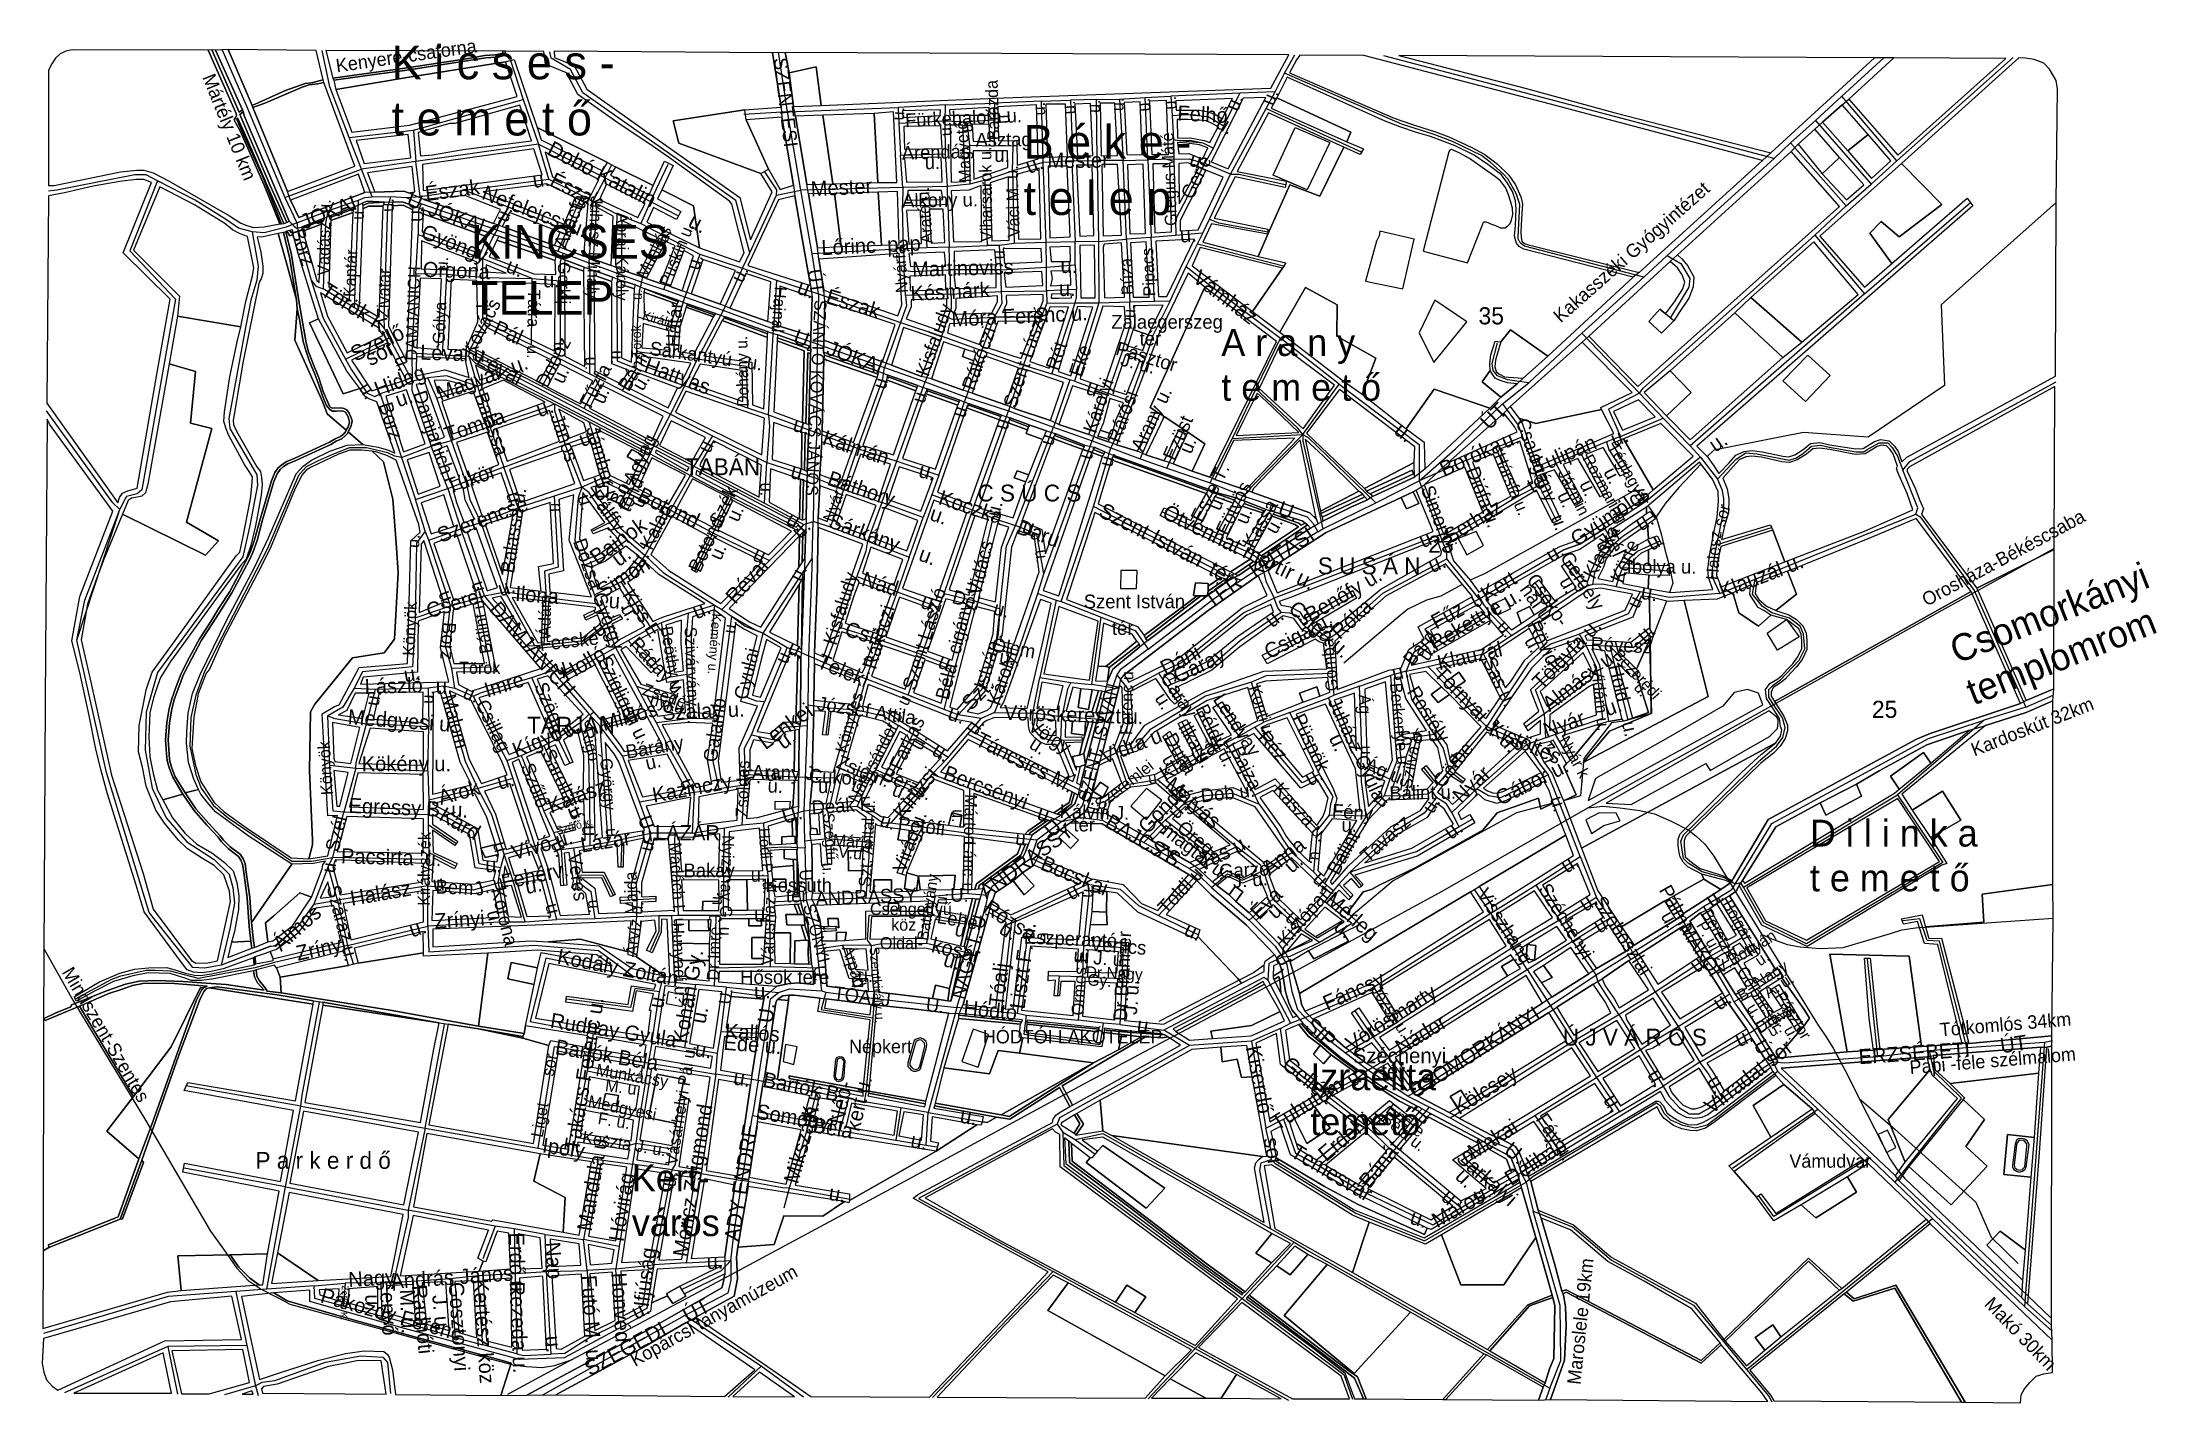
# Model space of a CAD drawing. Header units: millimetres. Extents: x 745262 to 751929, y 118124 to 122414.
import ezdxf

# ---------------------------------------------------------------- set-up
doc = ezdxf.new("R2010")
doc.units = ezdxf.units.MM
for name, color, linetype in [('beter', 7, 'Continuous'), ('egyeb', 7, 'Continuous'), ('epulet', 7, 'Continuous'), ('erdo', 7, 'Continuous'), ('fobbut', 7, 'Continuous'), ('folyo', 7, 'Continuous'), ('fout', 7, 'Continuous'), ('gazdter', 7, 'Continuous'), ('Hut', 7, 'Continuous'), ('kert', 7, 'Continuous'), ('park', 7, 'Continuous'), ('ret', 7, 'Continuous'), ('szanto', 7, 'Continuous'), ('temeto', 7, 'Continuous'), ('to', 7, 'Continuous'), ('utcanev', 7, 'Continuous'), ('utnev', 7, 'Continuous'), ('vasut', 7, 'Continuous'), ('viznev', 7, 'Continuous')]:
    doc.layers.add(name, color=color, linetype=linetype)

msp = doc.modelspace()

# ---------------------------------------------------------------- texts
at = {"layer": 'egyeb', "attachment_point": 7}
for s, insert, char_height in [('K i c s e s -\\Pt e m e t ő', (746363.1, 122118.6), 106.3), ('B é k e -\\Pt e l e p', (748355.9, 121837.3), 106.29), ('KINCSES\\PTELEP', (746613.4, 121554.5), 106.29), ('A r a n y \\Pt e m e t ő', (748979.6, 121282.3), 84.73), ('TABÁN', (747288.1, 121048.7), 53.15), ('C S Ú C S ', (748210.4, 120965.1), 53.15), ('S U S Á N', (749283.8, 120735.5), 53.15), ('TARJÁN', (746790.6, 120232.8), 53.15), ('D i l i n k a\\Pt e m e t ő', (750835.7, 119735.1), 84.73), ('HÓDTÓI LAKÓTELEP', (748227.6, 119256.2), 42.365), ('Ú J V Á R O S', (750056.5, 119249.1), 53.15), ('Népkert', (747805.6, 119213.2), 42.36), ('Izraelita\\Ptemető', (749260.3, 118966.5), 84.73), ('P a r k e r d ő', (745934, 118860.5), 53.15), ('Vámudvar', (750770.8, 118864.2), 42.37), ('Kert-\\Pváros', (747120.8, 118647.9), 84.73)]:
    msp.add_mtext(s, dxfattribs=dict(at, insert=insert, char_height=char_height))
at = {"layer": 'utcanev', "attachment_point": 7}
for s, insert, char_height, rotation in [('SZENTESI', (747567.2, 122362.9), 43.43, 276.8), ('Barázda', (748281, 122105.6), 38.16, 92), ('u.', (748424.9, 122183.7), 38.16, 91.4), ('u.', (748521.1, 122188.3), 38.16, 93.6), ('u.', (748596.7, 122190.7), 38.16, 87.9), ('u.', (748671.3, 122196.5), 38.16, 88.9), ('u.', (748756.8, 122197.1), 38.16, 94.5), ('u.', (748839.3, 122203), 38.16, 93.6), ('u.', (749031.9, 122193.4), 43.43, 67.4), ('u.', (749144, 122210.9), 43.43, 67.4), ('u.', (747979.4, 122167.1), 38.16, 87.9), ('Fürkehalom u.', (747983.3, 122145.4), 43.125, 2.5), ('u.', (748130.6, 122118.9), 38.16, 93.3), ('Magvető', (748203.1, 121973.6), 38.16, 94), (' u.', (748197.1, 122116), 38.16, 93), (' u.', (748314.3, 122144.1), 38.16, 93), ('Felhő', (748840.2, 122167), 47.37, 357), ('  u.', (748928.1, 122166.2), 47.37, 328.3), ('Dobó Katalin       u.', (746849.5, 122061.1), 48.691, 332.9), ('Árendás', (747972.7, 122042.8), 43.12, 1.5), ('Asztag', (748205.1, 122072), 43.12, 0.5), ('Gregus Máté', (748851.9, 121836), 38.163, 92.5), ('Viharsarok u.', (748259.1, 121784.8), 38.163, 90.9), ('Váci M. u.', (748344.6, 121799.5), 38.16, 91.6), ('u.', (748373.8, 121997.8), 47.37, 21), ('Gerle', (748889.9, 121915.2), 43.43, 64.7), ('u.', (748875, 122025.5), 47.37, 342.2), ('Észak ', (746472.3, 121912.4), 47.37, 7.5), ('Nefelejcs  u.', (746639, 121907.2), 47.375, 339.2), ('u.', (746811.6, 121953.6), 47.37, 8.5), ('Észak', (746857.6, 121962.6), 47.37, 333.6), ('Mester', (747686.3, 121927.1), 47.37, 3), ('Arató u.', (748070.2, 121780.4), 38.16, 93.9), ('JÓKAI', (746087.5, 121822.6), 47.37, 21.1), ('Vadász  u.', (746167.2, 121677.5), 38.16, 88.9), ('u.', (746275.7, 121853.6), 38.16, 87.8), ('u.', (746370.6, 121879.5), 38.16, 91.1), ('U.', (746406.9, 121899.4), 47.37, 339.3), ('U.', (746463.4, 121847), 38.16, 88.7), ('JÓKAI', (746474.6, 121870.2), 47.37, 340.5), ('u.', (746728.3, 121842.9), 43.43, 68.4), ('Akácfa', (746913.5, 121759.1), 43.43, 68.2), (' u.', (746960.6, 121869), 43.43, 64.1), ('Juhász Mihály', (746979.9, 121930), 38.163, 267.5), ('Alkony u.', (747973.6, 121879.3), 43.43, 1), ('Borz', (746044.8, 121818.2), 43.43, 288), ('Gyöngy    u.', (746446.6, 121784.6), 47.375, 338.3), ('Ábrai Károly', (747061.7, 121877.6), 38.163, 269.4), ('Munkás', (747166.9, 121664.1), 38.16, 63.1), ('Puskin u.', (747241.5, 121640.3), 38.16, 68.4), ('u.', (748850.6, 121781.3), 47.37, 4.5), ('Kaptár', (746260.5, 121609.3), 38.16, 87.6), (' u.', (747225.1, 121765.5), 38.16, 65.5), ('Lőrinc  pap', (747720.1, 121728.2), 47.375, 2.7), ('Nyárfa', (748003.1, 121625.6), 38.16, 94), ('u.', (748297.5, 121729.9), 38.16, 90.5), ('Pipacs', (748783.7, 121614), 38.16, 92.9), ('Zivatar', (746355, 121544), 38.16, 88), ('DAMJANICH', (746444.5, 121409.4), 38.16, 88), ('Orgona', (746460.2, 121660.5), 47.37, 357.8), ('Gólya       u.', (746542.2, 121461.4), 38.163, 87.7), ('Gorkij', (746876.2, 121721.3), 38.16, 270.2), ('u.', (747332, 121692.3), 43.43, 73.2), ('u.', (747470.2, 121652.5), 43.43, 64.8), ('ÚT', (747673.6, 121695.3), 43.43, 278.2), ('Martinovics', (748005.3, 121673.6), 47.375, 1.5), ('Búza', (748704.2, 121618.1), 38.16, 93.2), ('Vámház', (748885.2, 121661.7), 47.37, 322.7), ('Török K.', (746135.1, 121618.2), 48.69, 328), ('Tátra    u.', (746793.5, 121635), 38.163, 268.8), (' u.', (747151.3, 121590), 29.91, 87.2), ('Hajnal', (747559.6, 121645.3), 38.16, 266), ('u.', (747637.7, 121622.2), 48.69, 339.9), ('Észak', (747729.4, 121591.4), 47.37, 343.2), ('Késmárk', (748000.7, 121597.1), 47.37, 3), ('Kovács', (746622.5, 121421), 43.43, 62.7), ('I.', (746668, 121575.4), 38.16, 91.1), ('Király', (747148.8, 121530), 29.91, 345), ('Határ', (747271.6, 121451.2), 43.43, 86.2), ('SZÁNTÓ KOVÁCS JÁNOS', (747696.4, 121602.2), 38.163, 267.4), ('Kisfaludy', (748068, 121352.8), 43.43, 70.6), ('Móra Ferenc u.', (748130, 121516.4), 47.375, 2.7), ('Szent László', (748332.4, 121257.9), 43.427, 71.8), ('u.', (748708, 121543.9), 38.16, 87.9), ('Szellő', (746248.3, 121405.3), 48.69, 25.3), ('Pál', (746679.4, 121495), 47.37, 335.9), ('Török', (747151.1, 121420.3), 29.91, 90.7), (' u.', (747213.3, 121510.7), 29.91, 343.8), ('U.', (747626, 121465.9), 47.37, 339.3), ('Rákóczi', (748201.4, 121312.6), 43.43, 70.6), ('sor', (746296.3, 121391.2), 48.69, 26.9), ('u.', (746369.4, 121417.9), 43.43, 289.9), ('Lévai u.', (746452.6, 121412.6), 47.37, 357.9), ('Lévai', (746626.3, 121399.7), 47.37, 332.8), ('Doboz', (746854, 121320.3), 43.43, 62.7), ('u.', (746874.6, 121469), 38.16, 268.8), ('u.', (746973.1, 121422.2), 38.16, 270.2), ('u.', (747055.1, 121442.3), 38.16, 270.2), ('Bánfi ', (747112, 121309), 43.43, 59.6), ('Hattyas', (747151, 121363.3), 47.37, 339.7), ('Sarkantyú   u.', (747172.6, 121415.4), 43.427, 352), ('Dohány u.', (747500.7, 121265.4), 36.66, 91.3), ('JÓKAI', (747730.9, 121430), 47.37, 339.4), ('Rét', (748466.3, 121375.3), 43.43, 71.1), ('Eke', (748539.7, 121355.5), 43.43, 71.1), ('Pásztor', (748643.5, 121429), 43.43, 343.6), ('J. u.', (748658.8, 121394.6), 43.43, 345.4), ('Hideg', (746325, 121282.1), 47.37, 20.9), ('Magyar  u.', (746521.8, 121268.9), 47.37, 20.1), ('u.', (746905, 121333.7), 43.43, 65.5), ('Fűzfa', (746992, 121256.2), 43.43, 62.6), ('u.', (747156, 121311.2), 43.43, 59.6), ('u.', (747920.5, 121316.7), 43.43, 73), ('Károlyi', (748595.9, 121173.4), 43.43, 71.1), ('u.', (746257.6, 121324.2), 43.43, 301), ('u.', (746384.7, 121261.9), 47.37, 18.8), ('Damjanich', (746417.7, 121302.2), 43.43, 289), ('Balassa', (746622.8, 121299.7), 43.43, 290), ('u.', (747032.6, 121269.6), 43.43, 65.5), ('u.', (748043.5, 121272.7), 43.43, 73), ('u.', (748548.7, 121305.8), 48.69, 341.1), ('Rárósi', (748659.6, 121147.4), 43.43, 69.5), ('Arany u.', (748743, 121113.6), 43.43, 64), ('Borz', (746321.6, 121270.2), 43.43, 288), ('Tompa', (746544.1, 121138.6), 47.37, 18.8), ('u.', (746829.3, 121230), 47.37, 19.6), ('János       u.', (746862.9, 121233.5), 43.427, 288.5), ('u.', (747625.5, 121188.5), 47.37, 344.8), ('u.', (748171.3, 121226.8), 43.43, 73), ('u.', (748304.8, 121188.4), 43.43, 73), ('Ezüst', (748833.7, 121091.4), 43.43, 66.3), ('ÚT', (749825.2, 121188.4), 47.37, 44.4), ('Csalogány   u.', (749894.6, 121213.8), 43.427, 290.2), ('u.', (746964, 121136.3), 47.37, 19.6), ('Jámbor u.', (746975.4, 121196), 43.43, 286.3), ('Agyag', (747142.1, 121010.5), 43.43, 64.8), ('u.', (747367, 121114.9), 43.43, 64.1), ('Kálmán', (747718.2, 121146.3), 47.37, 341.7), ('u.', (748448.2, 121138.7), 43.43, 73), (' u.', (748878.7, 121097.7), 43.43, 67.7), ('u.', (749520.5, 121182.2), 48.69, 321.2), ('Boróka', (749682, 121041.7), 48.69, 24.4), ('u.', (749875, 121131.3), 47.37, 22.7), ('Tulipán', (749982.6, 121038.7), 47.37, 23.4), ('Gyümölcs              u.', (750109.3, 120810.1), 47.375, 34.3), ('Téglagyár', (750188, 121134), 36.59, 298.7), ('u.', (750219.1, 121136.9), 47.37, 21.5), ('u.', (748569.8, 121094.5), 43.43, 73), ('u.', (748634.8, 121071.8), 43.43, 75.3), ('Hársfa u.', (749837.6, 121109.1), 38.16, 292.6), ('Rozmaring', (750107.5, 121096.3), 36.59, 298.7), ('Tükör', (746544.2, 120988.1), 47.37, 19.6), ('u.', (747008.4, 121003.1), 47.37, 19.6), ('Bo-', (747088.1, 120947.9), 43.43, 65.5), ('tond', (747113.9, 120928.5), 43.43, 65.5), ('u.', (747525.1, 121025.1), 38.16, 270.2), ('u.', (747617.8, 121040.1), 47.37, 345.2), ('Nyárfa', (747766.8, 120894.4), 36.59, 70.2), ('Báthory       u.', (747729.2, 121005.6), 47.375, 341.1), ('u.', (748021.8, 121043.1), 47.37, 345.4), ('Esze T.', (748919.8, 120895.8), 43.43, 63.4), ('Eötvös', (748999.6, 120855.2), 43.43, 64.3), ('Serház      tér', (749700.2, 120830.4), 47.375, 31.3), ('Diófa u.', (749749.9, 121065.4), 43.43, 290.9), ('Jázmin', (750039.1, 121055.7), 36.59, 297), (' u.', (750100.4, 121035.3), 43.43, 295.4), (' u.', (750175.6, 121073.3), 43.43, 297.1), ('Szerencse', (746518.2, 120834.4), 47.37, 20.6), ('Balassa u.', (746749.8, 120737.6), 43.43, 81.7), ('u.', (746723.1, 120988.8), 43.43, 286.3), ('u.', (746896, 120933.6), 38.16, 91.5), ('Pálffy', (746973, 120975.6), 43.43, 305.9), (' u.', (747147.9, 120927.2), 43.43, 65.5), ('Botond', (747133.5, 120968.9), 48.69, 334.1), ('Kalap', (747194.9, 120803.9), 43.43, 64.1), ('Szék', (747402.8, 120884), 43.43, 65.5), ('Koczka    u.', (748084, 120957.8), 47.375, 341.6), ('Vidács     u.', (748222, 120666.5), 43.427, 76.8), ('Szent István', (748588.8, 120920.2), 48.69, 332.9), ('Ötvenhat mártír u.', (748789.1, 120914.9), 48.691, 333.9), (' u.', (748969.6, 120918.9), 43.43, 67.7), ('Kassa', (749081.2, 120814.9), 43.43, 60.7), ('U.', (749153.8, 120923.9), 47.37, 339.3), ('Simonyi', (749595.7, 121001.3), 43.43, 290.9), (' u.', (750030.3, 120999.6), 43.43, 295.4), (' sor', (750564.1, 120869), 38.16, 74.9), ('Bajnok', (747019, 120752.6), 48.69, 35.3), ('Botond', (747336.9, 120738.3), 43.43, 65.5), (' u.', (747449.7, 120883.3), 43.43, 65.5), ('u.', (747602.8, 120896.7), 47.37, 328.5), ('u.', (747652.9, 120845), 47.37, 46.2), ('Sárkány    u.', (747732.4, 120872.5), 47.375, 339.8), ('Daru', (748330.2, 120865.8), 47.37, 340.3), (' u.', (749055.1, 120875.4), 43.43, 67.7), ('KUTASI', (749087, 120722.1), 47.37, 33.3), (' u.', (749144.9, 120845.2), 43.43, 61.2), ('Klapka', (750168.3, 120711.9), 43.43, 62.9), ('u.', (750303.5, 120869.9), 47.37, 31.2), ('Könyök            u.', (746447.3, 120478.1), 38.163, 87.6), ('Dózsa György', (746921.9, 120835.6), 43.427, 289.8), (' u.', (747394.9, 120762.5), 43.43, 65.5), ('u.', (749615.4, 120817.5), 47.37, 22.8), ('u.', (750021.2, 120771.4), 47.37, 31.2), (' u.', (750153.6, 120847.7), 43.43, 295.4), ('Tél', (750180.9, 120859.8), 43.43, 295.4), ('Körte', (750244.3, 120705.4), 43.43, 66.6), ('u.', (750336.6, 120808.5), 47.37, 28.3), ('Halesz  ', (750545.8, 120716.9), 38.16, 85.6), ('Simon', (747031.2, 120659.1), 47.37, 32.3), ('u.', (747080, 120757.6), 48.69, 36.4), ('u.', (747151, 120752.4), 47.37, 56.9), ('Révai', (747447.3, 120638.8), 47.37, 48.1), ('u.', (747497.3, 120782.5), 47.37, 334.1), ('u.', (747653.7, 120710.2), 43.43, 62.8), ('u.', (748391.6, 120811.3), 38.16, 277.8), ('tér', (748935.3, 120736.7), 48.69, 331.3), ('u.', (749644.4, 120739), 47.37, 22.8), ('Gergely', (750035.5, 120783.1), 43.43, 302), ('Ibolya u.', (750257.7, 120726.7), 43.43, 359.5), ('Klauzál u.', (750561.3, 120657.7), 47.37, 21.2), ('Cserei   u.', (746481.3, 120596.2), 47.375, 16.9), ('u.', (746613.8, 120707.4), 43.43, 287.1), ('Ilona         u.', (746751.6, 120651.7), 47.375, 355.7), ('Kiss E.', (747089.1, 120670.8), 43.43, 303), ('Kisfaludy', (747777.1, 120505.7), 43.43, 73), ('Nád', (747841.4, 120700.2), 47.37, 342.9), ('Szent László', (748015.1, 120367.5), 43.427, 73), ('Béla  cigány  u.', (748131.9, 120334), 43.427, 75.8), ('Dél   u.', (748127.4, 120645.6), 43.43, 344.8), (' TÉR', (748934.8, 120614.4), 47.37, 36.2), ('Benőfy u.', (749268.8, 120570.7), 47.37, 30.9), ('Kert', (749816.3, 120648.4), 47.37, 31.2), ('nai u.', (749918.4, 120687.6), 43.43, 305.6), ('Csoko-', (749939.8, 120719), 43.43, 304.3), (' u.', (750035.6, 120726.9), 43.43, 299.7), ('u.', (750299.9, 120658.7), 47.37, 349.9), ('u.', (746509.3, 120675.9), 43.43, 289.9), ('Bálint u.', (746680.8, 120489.3), 38.16, 99.3), ('DAMJANICH', (746668.1, 120624.2), 47.37, 311.2), ('Ádám', (746865, 120538.6), 38.16, 89.2), ('u.', (747083.4, 120626.8), 43.43, 300.8), ('u.', (747324.7, 120592.5), 48.69, 23), ('Rákóczi', (747890.3, 120433.4), 43.43, 73), ('u.', (748027.3, 120631.9), 47.37, 338.9), ('Szent István', (748545.8, 120628), 43.427, 0.1), ('Csiga u.', (749178.4, 120611.2), 47.37, 318.6), ('Róka', (749353.2, 120527.8), 47.37, 42.9), ('Rekettye u.', (749661.4, 120481.4), 47.375, 30.3), ('Fűz  u.', (749657.5, 120560.8), 47.37, 28.3), ('u.', (750295.3, 120624.7), 43.43, 64.6), ('Borz', (746523.2, 120586.5), 43.21, 266.4), ('Fecske', (746832.3, 120493.7), 43.43, 6.4), ('u.', (747015, 120535.1), 48.69, 33.6), ('Beöthy u.', (747199.4, 120567.1), 38.16, 279.5), ('Szivárvány u.', (747275.5, 120569.4), 38.163, 271.9), ('Kemény u.', (747364.6, 120614.2), 30.06, 265.8), ('u.', (747445.7, 120547.3), 38.16, 80.9), ('Csík', (747788.6, 120542.8), 47.37, 342.9), ('Csiga u.', (749137.9, 120454.8), 47.37, 28.3), ('u.', (749140.5, 120564.7), 47.37, 38.4), ('Gomba u.', (749348.1, 120369.1), 38.16, 95.2), ('Bárd', (749582.8, 120443.2), 43.43, 50.2), ('u.', (749845.4, 120568.2), 43.43, 311.2), ('Rövid', (749943, 120576.6), 43.43, 296.8), ('Tölgyfa u.', (749999.5, 120360), 47.37, 46), ('u.', (750314.6, 120517.9), 47.37, 41.1), ('Holló', (746915.9, 120395.7), 48.69, 30.3), ('Ráday u.', (747100.1, 120505.4), 43.43, 312.5), ('Gyulai', (747496.5, 120334.3), 43.43, 76), ('u.', (747610.3, 120449.8), 43.43, 66.3), ('u.', (747608, 120488.2), 47.37, 335.2), ('Teleki', (747700.1, 120442.9), 47.37, 337.3), ('István', (748240.5, 120370.4), 43.43, 73.8), ('Károlyi', (748293.1, 120314.5), 43.43, 71), ('Ólom', (748252.3, 120493), 43.43, 350.4), ('u.', (748277.4, 120456.4), 43.43, 350.4), ('Dáni', (748802.8, 120415.6), 47.37, 27), ('Garay', (748848, 120378.1), 47.37, 25.4), (' u.', (749621.7, 120445.4), 43.43, 55), ('Klauzál', (749666.7, 120432.4), 47.37, 12.8), ('u.', (749933.1, 120525.7), 43.43, 299.7), ('Almásy u.', (750023.4, 120289.6), 47.37, 37.4), ('Révész', (750143.2, 120494.7), 43.43, 357.4), ('Bezerédi', (750211.1, 120479.1), 36.59, 313.1), ('u.', (746405.5, 120394.5), 47.37, 8.8), ('Imre      u.', (746664.6, 120346.2), 47.375, 17.4), ('Szigligeti u.', (747000.8, 120458.5), 43.427, 295.7), ('Könyves      u.', (747809.2, 120166.2), 38.163, 74.3), ('u.', (748082.2, 120443), 47.37, 338.9), ('Ferenc u.', (748699.4, 120228.9), 38.16, 89), ('Garay ', (748773.6, 120404.6), 43.43, 303), ('u.', (749523.8, 120399.5), 47.37, 13.4), ('Tornyai J. u.', (749636.3, 120409.7), 47.375, 314.1), ('Sas u.', (749802, 120461.6), 43.43, 295.7), ('Vidám u.', (750145.5, 120440.1), 38.16, 276), ('Hold    u.', (750199.3, 120446.3), 43.43, 283.3), ('László', (746278.8, 120358.2), 47.37, 1.5), ('u.', (746322.6, 120318.6), 43.43, 80.5), ('u.', (746495.7, 120327.9), 38.16, 88.8), ('Malom', (746521.8, 120351.7), 43.43, 284.1), ('u.', (746584, 120347), 43.43, 337.4), ('Szög    ', (746799.9, 120378.6), 43.43, 293.4), ('Zsedé-', (747150.7, 120356.4), 38.16, 342), (' nyi u.', (747158, 120320.1), 38.16, 343.3), ('Nagysándor J. u.', (747844.9, 120006.5), 38.163, 63.2), ('Szt.', (748190.9, 120303.1), 47.37, 46.4), ('SZENT  ISTVÁN ', (748565, 120017.1), 38.163, 76), (' u.', (748758.6, 120358.2), 43.43, 303), ('Lendvay', (748940.5, 120334.7), 43.43, 303), ('Konti u.', (749065.2, 120379.8), 38.16, 286.6), ('Ág       u.', (749401, 120356.6), 38.163, 272), ('Berkenye u.', (749499.7, 120390.7), 38.163, 275.3), ('Rostély   u.', (749552.2, 120358.5), 43.427, 302.4), ('   u.', (750250.9, 120408.2), 36.59, 310.6), ('Medgyesi u. ', (746222.9, 120249.1), 47.375, 355.8), ('Csillag', (746614.9, 120322), 43.43, 295.8), ('Miklós u.', (747033.2, 120240.6), 47.37, 16.2), ('Szalay u.', (747217.5, 120261.8), 47.37, 2.6), ('Galamb', (747389.1, 120141.5), 43.43, 81.7), ('Lenkei', (747542.2, 120180.2), 48.69, 36.2), ('József Attila', (747703, 120307.8), 43.427, 351.4), ('Farkas', (747970.1, 120114.1), 43.43, 64.5), ('u.', (748113.1, 120279.1), 47.37, 341.4), ('Vöröskereszt u.', (748293, 120276.4), 47.375, 358.2), ('Béldy u.', (748885, 120307), 43.43, 296.3), ('Püspök', (749190.2, 120278.5), 43.43, 295.1), ('Juhász Gyula', (749302.2, 120330.2), 43.427, 294.9), ('Nyár    u.', (750009.9, 120205.7), 47.37, 19.7), ('Kígyó', (746761.7, 120143.7), 47.37, 22.2), ('u.', (746852.9, 120255.4), 43.43, 293.4), ('u.', (746919, 120215.9), 48.69, 36.9), ('Rigó', (746948, 120241.9), 38.16, 285.2), ('Bárány', (747107.5, 120141.2), 43.43, 9.8), ('u.', (747598.7, 120180.9), 48.69, 35.2), ('    u.', (748004.2, 120119.9), 43.43, 62.8), ('u.', (748204.3, 120224.1), 47.37, 52.7), ('Táncsics M.  u.', (748199.5, 120198.6), 47.375, 332.9), ('Völgy', (748359.1, 120236.5), 43.43, 326.9), ('Vidra u.', (748610.5, 120136.4), 47.37, 21.1), ('Klauzál', (748802.7, 120081.3), 47.37, 30.3), ('Duna ', (748796.5, 120219.3), 43.43, 300.5), ('Ilka u.', (748841.6, 120254.2), 43.43, 300.5), ('      u.', (748927.3, 120289.3), 43.43, 303), ('Réz', (749091.5, 120218.6), 43.43, 311.6), ('u.', (749317, 120219.5), 47.37, 295.6), ('Szilva u.', (749579, 120057.8), 38.16, 78.8), ('Só u.', (749547.1, 120194.8), 43.43, 8.6), ('Nyár      u.', (749746.1, 120000.3), 47.375, 43.3), ('Kistöltés', (749818.8, 120230), 47.37, 336.8), ('Nyár k.', (750033.7, 120208.3), 36.59, 298.6), ('Könyök       ', (746190.1, 120041.9), 38.163, 93.6), ('Sarolta u.', (746834.6, 120171.6), 43.43, 295.5), ('György    u.', (747009.2, 120154.1), 38.163, 274.5), ('u.', (747169.1, 120117.8), 43.43, 13), ('Zsigm.', (747757.5, 120115.2), 43.43, 338.3), ('u.', (748062.9, 120169.9), 47.37, 326), ('u.', (748369.9, 120190.3), 43.43, 326.9), ('Szeremlei', (748598.8, 119990.1), 36.59, 38), ('  u.', (748774.3, 120180.6), 43.43, 300.5), ('Bajza', (748995.4, 120175.1), 43.43, 296.5), ('Ág u.', (749423.2, 120107.4), 43.43, 337.8), ('Görbe', (749677.7, 120058.5), 43.43, 51.8), ('Árok', (746518.2, 120007.9), 47.37, 15.1), ('u.', (746703.5, 120055.6), 47.37, 15.5), ('Szőlő', (746769.1, 120129.9), 43.43, 291.6), ('Kazinczy  F. u.', (747192.6, 120001.8), 47.375, 10.5), ('u.', (747271.2, 120082.8), 43.43, 290.9), ('Zsoldos', (747486.3, 119969.4), 38.16, 87.9), ('Arany J.', (747499.3, 120078.7), 43.43, 358.7), ('Cukor', (747677.9, 120079.6), 43.43, 356.7), ('  u.', (747779.4, 120066.4), 43.43, 338.3), ('Berzs.', (747905.1, 120089.8), 43.43, 335.4), ('Kinizsi', (747978.5, 119959.2), 47.37, 52.5), ('Bercsényi', (748093.9, 120077.2), 47.37, 339.7), ('  u.', (748725.1, 120068.5), 36.59, 9.8), ('Mátyás', (748789.8, 120054.9), 47.37, 318.7), ('u.', (749259.7, 120066.1), 47.37, 28.8), ('Gábor u.', (749859.8, 120004.9), 47.37, 26.7), ('Egressy B. u.', (746226.2, 119969.5), 47.374, 357.7), ('Kalász', (746866.5, 119980.3), 47.37, 20.7), ('u.', (747548.4, 120047.2), 43.43, 358.7), ('Deák F.', (747689.1, 119978.3), 43.43, 3.9), ('Szt. Antal u.', (747874.4, 119749.1), 38.163, 87), ('u.', (747937.5, 120039.6), 43.43, 338.3), ('Márton', (748171.1, 120043), 38.16, 268.5), ('Gonda', (748747.1, 119913.3), 47.37, 46), ('Dob u.', (748917.1, 120015.6), 43.43, 6.3), ('Kasza u.', (749138.7, 120054.8), 43.43, 312.4), ('u.', (749486.2, 119996.1), 43.43, 49), ('Bálint u.', (749509.9, 120023.3), 43.43, 1.2), ('u.', (749646.9, 119978.1), 43.43, 57.6), ('u.', (750014.7, 120028.7), 43.43, 287.6), ('Szél   ', (746195.9, 119858.2), 43.43, 76.2), ('Kard', (746509.1, 119962.8), 47.37, 329.9), ('Szőlő k.', (746885.1, 119915.1), 24.85, 14.8), ('u.', (746928.2, 119959), 47.37, 20.7), ('U.', (747139.1, 119967.6), 43.43, 287.1), ('U.', (747602, 119947.7), 47.37, 16.4), ('Szegfű', (747712.7, 119981), 35.53, 274.4), ('u.', (747899.4, 119943.3), 43.43, 341.4), ('Virág u.', (747994.3, 119787.6), 43.43, 69.5), ('Petôfi', (747958.1, 119929.2), 43.43, 353.2), ('  u.', (748131.4, 120024.3), 38.16, 268.5), ('ANDRÁSSY', (748239.2, 119709.1), 47.37, 36.6), ('u.', (748394.8, 119964.5), 47.37, 341.3), ('U.', (748447.7, 119903.1), 47.37, 43.8), ('Kálvin J. ', (748469.2, 119966.8), 43.43, 358.5), ('BAJCSY', (748608.4, 119941.5), 47.37, 329.8), (' J. u.', (748781, 119899.5), 47.37, 45.9), ('Öreg-', (748827.4, 119919.4), 43.43, 320.8), ('Fény', (749326.5, 119956.1), 43.43, 356), (' u.', (749342.2, 119924.2), 43.43, 358.8), ('Tavasz', (749442, 119823.9), 43.43, 42.1), ('   Királyszék', (746494.4, 119647.9), 38.163, 89.3), ('u.', (746681.5, 119887), 43.43, 284.1), ('Vívó u.', (746749.2, 119834.1), 47.37, 15.5), ('u.', (746862.8, 119886.5), 47.37, 294.3), ('Lázár  u.', (746963, 119857.8), 47.37, 9.1), ('u.', (746963.3, 119944.5), 47.37, 271.3), ('u.', (747185.8, 119859.1), 43.43, 77.5), ('Madách I. u.', (747238.2, 119889.9), 38.163, 273.3), ('Nyizsnay G. u. ', (747394.3, 119914.6), 38.163, 268.4), ('Hódi P. u.', (747519.4, 119935), 35.53, 274.4), ('Mária', (747752.8, 119878.9), 38.16, 355.4), ('Lánc', (748166.8, 119895), 38.16, 268.5), ('u.', (748328.8, 119882.9), 43.43, 355.1), ('ZS.', (748763.6, 119852.9), 47.37, 328.9), ('magtár u.', (748781.6, 119909), 43.43, 322.3), ('Vas u.', (748915.9, 119796.4), 47.37, 26.8), ('Anna', (749132.5, 119783.6), 47.37, 37.1), ('Bálint', (749348.4, 119784.1), 43.43, 61), ('u.', (749704, 119897), 47.37, 35.9), ('u.', (746184.5, 119792), 43.43, 81.6), ('Pacsirta  u.', (746203, 119824.2), 47.375, 358.3), ('u.', (746658, 119796), 47.37, 359), ('Fehérv.', (746714.2, 119741.4), 47.37, 11.5), ('Veres', (746918.1, 119853.8), 43.43, 277.7), ('    u.', (747715.7, 119878.6), 35.53, 274.4), (' V.u.', (747755, 119845.2), 38.16, 353.5), ('Bocskai', (748405.5, 119806.1), 47.37, 337.5), ('Garzó', (748973.8, 119777.6), 43.43, 3), ('  u.', (749176, 119767.2), 47.37, 41.3), ('u.', (749261.9, 119863.9), 38.16, 264.8), ('u.', (750068.2, 119791.1), 47.37, 30.8), ('Száraz u.', (746157.3, 119749.6), 43.43, 284), ('Halász    u.', (746237.1, 119690), 47.375, 9.8), ('Bem', (746501.1, 119729.1), 43.43, 357.7), (' J. u.', (746615.5, 119715.4), 43.43, 16.5), ('u.', (746789, 119726.9), 47.37, 10.9), ('Vajda', (747148.7, 119668.2), 38.16, 90.5), ('Városház u.', (747566.8, 119502.7), 38.163, 87.9), ('U.', (747648.1, 119804.4), 38.16, 274.4), ('ANDRÁSSY', (747700.8, 119690.7), 43.43, 2.4), ('Batthyány', (748065.5, 119577.4), 35.53, 81.1), ('  u.', (748162.9, 119793), 38.16, 268.5), ('u.', (748505.9, 119706), 47.37, 28.3), ('    u.', (748569.8, 119658.5), 38.16, 86.3), ('Toldi u.', (748806.7, 119660.8), 43.43, 46.8), ('  J. u.', (748985.3, 119744), 43.43, 4.4), ('Kistópart', (749195, 119551.7), 43.43, 49.3), ('u.', (749263.6, 119770.8), 47.37, 316.3), ('Visszhang', (749772.5, 119721.1), 43.43, 302.6), ('Széchenyi', (749966.5, 119736.7), 43.43, 302.3), ('Pálma', (750357.6, 119740.2), 43.43, 299.5), ('Álmos     ', (746015, 119544.5), 47.37, 41.8), ('Korona', (746675.5, 119742.2), 43.43, 283.9), ('u.', (746846.8, 119692.6), 43.43, 284.1), ('u. ', (746981.9, 119708.8), 38.16, 274.7), ('Árvíz u.', (747139.4, 119531.9), 38.16, 83.8), ('Dr.Imre J. u.', (747395.5, 119454.4), 38.163, 87.8), ('SZŐNYI', (747659.8, 119691.1), 38.16, 284.9), ('  u.', (748108.6, 119666.5), 35.53, 82.1), ('Rózsa', (748224.7, 119672.5), 47.37, 327.2), ('Éva', (749099.4, 119643.1), 47.37, 45), ('  u.', (749123.1, 119621.9), 47.37, 41.3), ('Mérleg', (749295, 119692.3), 47.37, 319), ('u.', (750127.7, 119669.7), 47.37, 32.3), ('Szoboszlai', (750150.4, 119702.8), 43.43, 302.9), ('u.', (750526.3, 119683.4), 47.37, 33.2), ('Bolgár u.', (750548.3, 119691.8), 36.59, 299.5), ('u.', (746427.5, 119590), 47.37, 18), ('Zrínyi', (746500.6, 119604.9), 47.37, 3.6), ('   u.', (746650.5, 119718), 43.43, 283.9), ('Hunyadi u.', (747235.4, 119637), 38.16, 272.3), ('Lehel', (748080.5, 119636.3), 43.43, 350.4), ('NAGY I. U.', (748169.4, 119392.7), 43.43, 74.8), ('   u.', (748088.9, 119603.8), 43.43, 350.4), ('   u.', (748229.4, 119633.2), 47.37, 329), ('Liszt F. u.', (748359.5, 119363), 47.383, 82.4), ('u.', (748857.9, 119599.5), 47.37, 334.8), ('u.', (749177.3, 119648.5), 47.37, 316.3), ('   u.', (749289.9, 119651.3), 47.37, 320.4), ('u.', (750171.9, 119601.2), 47.37, 31.2), ('  u. ', (750347.6, 119686.2), 43.43, 299.5), ('MAKÓI', (750420.9, 119619), 43.43, 303.3), (' P. u.', (750468.8, 119641), 36.59, 299.5), ('Beretzk', (750491.9, 119666.8), 36.59, 299.5), ('Zrínyi', (746070.9, 119503.2), 47.37, 12.5), ('Kodály Zoltán', (746880.1, 119495.2), 47.375, 349.2), ('Árpád', (747771.2, 119555.2), 38.16, 287.9), ('Szentkirály u.', (747861.2, 119559.4), 30.057, 274.4), ('kosár', (748062.3, 119545), 47.37, 346.6), ('Eszperantó', (748355.6, 119558.9), 43.43, 357.4), ('Ormos E.', (748545.2, 119344), 38.16, 86.5), ('Vertics', (748564.5, 119548.4), 43.43, 355.8), ('Dr.Branner', (748682.6, 119326.3), 43.43, 87.2), ('V.Bottyán', (750558.7, 119466.3), 36.59, 31.5), ('Kohán Gy.', (747309.4, 119251.3), 47.37, 80.1), ('U.', (747693.8, 119501.2), 38.16, 274.4), ('u.', (747832.5, 119450.3), 43.43, 358.7), ('u.', (748099.4, 119501.2), 47.37, 343.6), ('Tóalj', (748307, 119369.3), 47.38, 82.8), ('       u.', (748399.6, 119523.7), 43.43, 354.5), ('Dr.Nagy', (748551, 119452.8), 36.59, 357.6), ('J. u.', (748574.7, 119506), 43.43, 355.8), ('U.', (749144.6, 119530.6), 43.43, 299.8), ('u.', (750479.4, 119476.1), 47.37, 37.3), ('Gölöncsér', (750603.6, 119484.6), 36.59, 301.8), ('Nagy', (750679.1, 119421), 36.59, 31.4), ('   u.', (750644.5, 119475.6), 36.59, 34.1), ('U.', (747432.3, 119377.8), 38.16, 82.2), ('TÓALJ       U.', (747754.4, 119393.9), 43.427, 353), ('Gy. u.', (748555.5, 119429), 36.59, 355.8), ('J. u.', (748713.8, 119346.1), 43.43, 85.8), ('Fáncsy', (749319.3, 119346.3), 47.37, 24.2), ('Vörösmarty', (749399.1, 119218.7), 47.37, 32.7), ('Józsa u.', (749449.4, 119427.2), 36.59, 302.8), ('B.', (750619.8, 119388.6), 36.59, 30.8), (' A. u.', (750693.6, 119390.1), 36.59, 32.5), ('Pásztor ', (750724, 119406.2), 36.59, 301.5), ('Rudnay Gyula', (746858.9, 119292.4), 47.375, 351), ('Takács Ferenc u.', (746954.9, 118915.2), 47.375, 80.7), ('u.', (747219.7, 119364.8), 47.37, 80), ('u.', (747353.1, 119316.4), 47.37, 79.3), ('U.', (747564.7, 119318.5), 47.77, 82.4), ('Hódtó', (748164.8, 119345.9), 47.38, 354.1), ('CSOMORKÁNYI', (749590.1, 119080.6), 47.375, 32.6), ('u.', (750549.9, 119358.5), 47.37, 33.5), (' u.', (750627.5, 119380.3), 36.59, 301.3), ('Dráva', (750678.8, 119286.1), 36.59, 31.7), ('Kallós', (747413.1, 119272), 47.37, 356.3), ('u.', (748711.1, 119292.5), 47.38, 351.2), ('SIP', (749238.8, 119306.2), 47.37, 317.9), ('Nádor', (749547, 119219), 47.77, 31.5), ('u.', (750612.5, 119243.7), 47.77, 23.7), ('u.', (750714.5, 119275.3), 36.59, 28.8), ('   u. ', (750731.8, 119334.9), 36.59, 299.5), ('ÚT', (751439.3, 119224.8), 47.38, 8.2), ('Liget      sor', (746850.8, 118956.2), 38.163, 80), ('Bartók Béla', (746876.6, 119222.7), 47.374, 350.7), ('Vásárhelyi Pál u.', (747274.5, 118869), 38.163, 81), ('u.', (747316.9, 119216.7), 47.37, 350.8), ('Ede u.', (747408.5, 119236.1), 47.37, 355.6), ('Kiserdő', (749055.6, 119244.8), 47.77, 280.7), ('Virradat sor', (750526.6, 119031.4), 47.772, 37.9), ('ÚT', (750656, 119252.9), 43.43, 299.5), ('ERZSÉBETI', (750991, 119190.4), 47.37, 3.9), ('Munkácsy', (747003.4, 119144.2), 38.16, 350.4), ('u.', (747438.3, 119127.1), 47.37, 350.7), ('Bartók B.', (747530.9, 119120.6), 47.37, 348.6), ('Gellért', (749167.3, 119182.8), 47.77, 320.3), ('u.', (749395.9, 119117.2), 47.77, 35.4), ('Kölcsey', (749736.9, 119018), 47.77, 32), ('u.', (750320.7, 119158.3), 47.77, 299.7), ('u.', (750508.6, 119138.5), 47.77, 301.1), ('Medgyesi', (746977.7, 119045.4), 38.16, 348.4), ('M. u.', (747034.7, 119106.1), 38.16, 352.6), ('K.u.', (747701.6, 119012.9), 47.34, 78.9), ('Nép-', (747801, 118995), 47.34, 77.3), ('kert u.', (747838.7, 118976.4), 47.34, 76.6), ('Tuhutum', (749156.4, 118980.1), 47.77, 31.7), ('u.', (750181.8, 119077.8), 47.77, 301), ('F. u.', (747011.3, 119002.7), 38.16, 350.3), ('Móricz Zsigmond', (747311, 118578.8), 47.773, 80.7), ('Somogyi ', (747508, 119005.6), 47.37, 350.6), ('Mikszáth', (747645, 118811), 47.34, 74.4), ('Béla', (747688.6, 118976.2), 47.37, 350.6), ('u.', (748152.8, 119006.6), 47.34, 349.9), ('Erdélyi', (749319.2, 118870.6), 47.77, 39.8), ('u.', (749466.7, 118991.9), 47.77, 43.2), ('Béla u.', (749481.7, 119012.9), 38.16, 321.1), ('Endre', (749494.5, 119040.1), 38.16, 322.7), ('u.', (749615.6, 118996), 47.77, 53), ('Makai', (749775.8, 118888.9), 47.77, 32.2), ('Fáy u.', (749958.4, 119010.7), 43.79, 303.2), ('Ipoly', (746834.1, 118899.2), 47.37, 351.6), ('Mandula u.', (746994.7, 118662), 47.37, 80.3), ('Koszta J. u.', (746962.3, 118943.5), 38.163, 350.6), ('ADY ENDRE', (747458.7, 118629.7), 47.77, 80.7), ('u.', (747996.6, 118929.3), 47.37, 348.9), ('sor', (749111.9, 118955.9), 47.77, 280.3), ('Délibáb', (749893.5, 118805.5), 47.77, 33.2), ('Temesvár', (749193.8, 118901.3), 47.77, 329.1), ('Bánát', (749447.4, 118795.9), 47.77, 51.4), ('Sarkalyi', (749707.1, 118879.5), 47.77, 318.5), ('U.', (749866.8, 118911.4), 47.77, 322.1), ('Hóvirág', (747108.2, 118627.1), 47.37, 81), ('u.', (747257.5, 118800.3), 47.37, 79.1), ('u.', (749713.2, 118833.4), 47.77, 315.5), ('u.', (747739.1, 118763.2), 47.37, 350), ('Maros', (749660.8, 118672.7), 47.77, 29.6), ('u.', (749669.1, 118766.1), 47.77, 318.3), ('u.', (749787.6, 118752.2), 47.77, 25.6), ('u.', (749570.9, 118688.6), 47.77, 342.4), ('Erdő u.', (746733.5, 118660.1), 47.37, 270.8), ('Nap', (746832.6, 118627.9), 47.77, 274.3), ('András János', (746361.2, 118481.6), 47.375, 4), ('Ifjúság', (747188, 118421.4), 47.77, 82.8), ('u.', (747357.2, 118544.5), 47.37, 1.3), ('Pákozdy Ferenc', (746131.7, 118427.2), 47.375, 344.4), ('Zetkin K.', (746206.1, 118494.2), 20.93, 267.7), ('Nagy', (746228.7, 118474.1), 47.37, 3.3), ('Fenyő', (746310.6, 118509.4), 47.37, 273.2), ('Radnóti', (746425.8, 118492.5), 47.37, 275.9), ('Gosztonyi', (746528.9, 118501.8), 47.37, 273.8), ('Kertész köz', (746619.9, 118512.3), 47.375, 273.7), ('Rezeda u.', (746734.1, 118504.4), 47.37, 272.4), ('Futó M. u.', (746960.9, 118524.6), 47.77, 273.5), ('Honvéd', (747055.1, 118532.4), 47.77, 273.6), ('u.', (746187.7, 118460.3), 20.93, 271.1), ('u.', (746279, 118465), 47.37, 271.1), ('M. u.', (746388.5, 118480.4), 47.37, 272.4), ('J. u.', (746490.5, 118462), 47.37, 274.8), ('SZEGEDI    ÚT', (746988.6, 118206), 47.773, 28.4), ('u.', (747134.9, 118383.9), 47.37, 26.4), ('u.', (746846.7, 118332.8), 47.77, 275)]:
    msp.add_mtext(s, dxfattribs=dict(at, insert=insert, char_height=char_height, rotation=rotation))
for s, insert, char_height in [('  u.', (748012.7, 122013.3), 43.12), ('  u.', (748231.9, 122036.3), 43.12), ('Mester', (748431.2, 122017.5), 47.37), ('u.', (748472.5, 121685.7), 47.37), ('u.', (746841, 121640.4), 47.37), ('u.', (748467.4, 121613.2), 47.37), ('Zalaegerszeg', (748632.5, 121497.5), 43.427), ('35', (749790.6, 121523.6), 53.95), ('tér', (748722.1, 121457.1), 43.43), ('23', (749632.1, 120803.4), 53.95), ('tér', (748634.6, 120544.4), 43.43), ('Török', (746576.4, 120421.7), 37.9), ('u.', (746502.6, 120358.1), 47.37), ('25', (751031.1, 120282.5), 53.95), ('Kökény u.', (746269, 120100.9), 47.37), ('u.', (747707.9, 120045.6), 43.43), ('LÁZÁR', (747194.1, 119897.7), 47.37), ('tér', (748513.3, 119924.6), 43.43), ('Bakay', (747283.6, 119767.4), 43.43), ('u.', (747495.4, 119766.1), 43.43), ('Kossuth', (747541.9, 119733.6), 43.43), ('  tér', (747574.5, 119701), 43.43), ('Csengettyű', (747871.6, 119650.3), 38.16), ('U.', (748124.9, 119702.8), 43.43), ('u.', (747506.1, 119640.2), 47.37), ('  köz', (747909.9, 119611.8), 38.16), ('Oldal-', (747902.8, 119553.4), 38.16), ('Hősök tere', (747462.4, 119443.5), 43.43), ('u.', (747506.2, 119398), 47.37), ('Széchenyi', (749394.2, 119180), 47.77), ('tér', (749483.8, 119144.2), 47.77)]:
    msp.add_mtext(s, dxfattribs=dict(at, insert=insert, char_height=char_height))
at = {"layer": 'utnev', "attachment_point": 7}
for s, insert, char_height, rotation in [('Mártély 10 km', (745753.8, 122299.1), 42.365, 292), ('Kakasszéki Gyógyintézet', (750058.2, 121517.5), 42.365, 41.5), ('Orosháza-Békéscsaba', (751203.9, 120633.3), 42.365, 28.3), ('Csomorkányi\\Ptemplomrom', (751360.7, 120298), 84.73, 21.7), ('Kardoskút 32km', (751354.5, 120160.8), 42.365, 21.5), ('Mindszent-Szentes', (745321.3, 119481.3), 42.365, 300.5), ('Tótkomlós 34km', (751247, 119278), 42.365, 4.8), ('Papi -féle szélmalom', (751152.7, 119147.3), 42.365, 4.7), ('Maroslele 19km', (750112.4, 118179.1), 42.365, 84), ('Kopárcsi tanyamúzeum', (747137, 118225), 42.365, 29.1), ('Makó 30km', (751382.5, 118431.6), 42.37, 314)]:
    msp.add_mtext(s, dxfattribs=dict(at, insert=insert, char_height=char_height, rotation=rotation))
at = {"layer": 'viznev', "insert": (746192.5, 122306.2), "char_height": 42.365, "attachment_point": 7, "rotation": 8.2}
msp.add_mtext('Kenyere-csatorna', dxfattribs=at)

# ---------------------------------------------------------------- linework, layer by layer
at = {"layer": 'beter', "color": 253}
for points in [[(747616.8, 122317.7), (747630.8, 122211.8), (747717.6, 122214.1), (747702.3, 122336.6), (747616.8, 122317.7)], [(748426.6, 122218.3), (748431.1, 122052), (748494.5, 122053.8), (748488.3, 122218.3), (748426.6, 122218.3)], [(748517.7, 122219.2), (748525.8, 122055.6), (748574, 122056.5), (748566.9, 122221), (748517.7, 122219.2)], [(748597.2, 122221.9), (748600.8, 122056), (748652.6, 122056.9), (748643.7, 122222.3), (748597.2, 122221.9)], [(748673.2, 122224.1), (748681.2, 122059.6), (748730.3, 122058.7), (748723.2, 122225.9), (748673.2, 122224.1)], [(748753.6, 122228.6), (748760.7, 122060.5), (748813.4, 122060.5), (748807.2, 122230.3), (748753.6, 122228.6)], [(748836.6, 122229.4), (748837.5, 122199.5), (748863.4, 122200.4), (748910.8, 122199.5), (748938.5, 122194.1), (748963.5, 122185.2), (748982.2, 122172.7), (749015.3, 122236.6), (748836.6, 122229.4)], [(748947.4, 122036.8), (749001, 122014.5), (749119.8, 122239.7), (749048.3, 122237.9), (748947.4, 122036.8)], [(749154.6, 122238.8), (749136.8, 122206.7), (749375.3, 122100.3), (749388.5, 122130.9), (749154.6, 122238.8)], [(747637.2, 122181.2), (747672.9, 121965.5), (747754, 121967.5), (747722.7, 122183.9), (747637.2, 122181.2)], [(747885.3, 122189.2), (747896, 121972), (747956.8, 121972), (747946, 122194.6), (747885.3, 122189.2)], [(747974.6, 122197.3), (747975.5, 122176.7), (748092.5, 122183), (748094.3, 122200.8), (747974.6, 122197.3)], [(748122.9, 122201.3), (748123.8, 122184.3), (748246.2, 122184.3), (748247.1, 122208), (748122.9, 122201.3)], [(748124.7, 122152.1), (748127.4, 121972.4), (748172.9, 121975.1), (748164.9, 122152.1), (748124.7, 122152.1)], [(748194.4, 122155.7), (748197.1, 122102.1), (748250.7, 122101.2), (748248, 122154.8), (748194.4, 122155.7)], [(748840.2, 122170.9), (748841.1, 122111.9), (748881.3, 122112.8), (748903.6, 122108.3), (748925.1, 122104.7), (748943.8, 122097.6), (748969.7, 122146.8), (748948.3, 122159.3), (748932.2, 122166.4), (748905.4, 122168.2), (748875, 122170.9), (748840.2, 122170.9)], [(749126.1, 121808.9), (749195.1, 121964.8), (749290.5, 121928.7), (749366.3, 122082.8), (749128.7, 122191), (749029.6, 122006.9), (749185, 121976), (749143.2, 121994.5), (749212.7, 122144.9), (749321.5, 122098), (749250.3, 121948.4), (749185, 121976), (749181.4, 121955.5), (749023.3, 121989.4), (748957.2, 121859.8), (749126.1, 121824.9), (749126.1, 121808.9)], [(746821.8, 122145.2), (746834.4, 122106.5), (747027.9, 122008.5), (747043.6, 122034.6), (746821.8, 122145.2)], [(747978.2, 122148.1), (747980.9, 122076.6), (748098.8, 122079.3), (748095.2, 122150.8), (747978.2, 122148.1)], [(748841.1, 122097.6), (748845.6, 122061.8), (748876.8, 122063.6), (748920.6, 122045.7), (748936.7, 122081.5), (748910.8, 122090.4), (748872.4, 122095.8), (748841.1, 122097.6)], [(746847, 122067.1), (746870.7, 121989.7), (746991.5, 121931.2), (747016.8, 121981), (746847, 122067.1)], [(747068.9, 122021.2), (747053.9, 121995.1), (747175.5, 121932.7), (747188.1, 121962.7), (747068.9, 122021.2)], [(747980.9, 122048), (747987.1, 121972.9), (748098.8, 121973.8), (748096.1, 122051.6), (747980.9, 122048)], [(748197.1, 122071.7), (748197.9, 122023.4), (748198.8, 121982.3), (748306, 122018.9), (748305.1, 122071.7), (748197.1, 122071.7)], [(748433.3, 122023.8), (748439.1, 121796.8), (748502.7, 121800.1), (748493.5, 122023.8), (748433.3, 122023.8)], [(748522.8, 122026.3), (748532.9, 121802.2), (748577.3, 121804.7), (748572.2, 122026.8), (748522.8, 122026.3)], [(748603.2, 122028.9), (748606.6, 121803.5), (748665.2, 121806), (748651.8, 122028.9), (748603.2, 122028.9)], [(748733, 122029.7), (748683.6, 122028), (748691.1, 121810.2), (748740.5, 121811), (748733, 122029.7)], [(748763.1, 122030.5), (748769.8, 121813.5), (748822.5, 121816.1), (748816.7, 122030.5), (748763.1, 122030.5)], [(748846.8, 121904.9), (748909.6, 122020.5), (748873.6, 122033.9), (748845.2, 122032.2), (748846.8, 121904.9)], [(746652.3, 121942.3), (746907.3, 121840.2), (746941.6, 121922.9), (746852.8, 121967.8), (746652.3, 121942.3)], [(747041.3, 121966.8), (747018.4, 121918.6), (747140, 121860.9), (747162.9, 121905.9), (747041.3, 121966.8)], [(748222.3, 121961.8), (748182.9, 121947.6), (748127.7, 121945.9), (748135.2, 121784.2), (748224.8, 121785.9), (748222.3, 121961.8)], [(748308.5, 121989.5), (748250.7, 121970.2), (748255.8, 121787.6), (748310.2, 121790.1), (748308.5, 121989.5)], [(748405.6, 122017.1), (748333.6, 121997), (748340.3, 121792.6), (748410.7, 121794.3), (748405.6, 122017.1)], [(748849.3, 121852.1), (748850.2, 121819.8), (748906.3, 121822.3), (748985.8, 121988.2), (748930.5, 122010.8), (748849.3, 121852.1)], [(746171.9, 121862), (746244.4, 121888.7), (746244.3, 121893.9), (746174, 121868.4), (746171.9, 121862)], [(746272.5, 121888.3), (746261.2, 121584.1), (746324.4, 121546.7), (746337, 121897.6), (746290.7, 121897.2), (746272.5, 121888.3)], [(746270.7, 121907), (746272.5, 121899), (746288.9, 121906.1), (746341.1, 121909.7), (746285.7, 121912.4), (746270.7, 121907)], [(746364.6, 121898.5), (746352.9, 121518.2), (746410.7, 121405.9), (746430, 121885.6), (746399.8, 121899.9), (746364.6, 121898.5)], [(746465, 121917.7), (746684.9, 121842), (746706.9, 121886.4), (746594.3, 121930.4), (746465, 121917.7)], [(746907.3, 121762.3), (746969.8, 121739.5), (746983, 121906.2), (746969.8, 121910.6), (746907.3, 121762.3)], [(746998.8, 121729.8), (747055.9, 121710), (747062.1, 121865.7), (747009.3, 121893.9), (746998.8, 121729.8)], [(747168.4, 121846.7), (747334.1, 121765.6), (747315.3, 121898), (747215, 121948.5), (747201.6, 121920.1), (747275, 121880.6), (747261.6, 121854.6), (747188.9, 121892.5), (747168.4, 121846.7)], [(747678, 121936.2), (747706.1, 121766), (747781.1, 121769.6), (747759.3, 121937.5), (747678, 121936.2)], [(747897.5, 121940.9), (747907.5, 121773.7), (747963.6, 121775.4), (747958.6, 121943.4), (747897.5, 121940.9)], [(747987, 121883.9), (747994.6, 121777.5), (748033.9, 121779.2), (748030.6, 121884.8), (747987, 121883.9)], [(747988.7, 121915.8), (748100.9, 121918.3), (748097.5, 121946.8), (747991.2, 121946.8), (747988.7, 121915.8)], [(748058.2, 121887.3), (748064.9, 121780.9), (748107.6, 121782.5), (748102.6, 121888.1), (748058.2, 121887.3)], [(746079, 121831.4), (746080.2, 121826.8), (746143.4, 121851.8), (746144.1, 121856.9), (746079, 121831.4)], [(746083.3, 121817.9), (746127.6, 121662.5), (746134.8, 121656.2), (746142.1, 121840.2), (746083.3, 121817.9)], [(746171.4, 121852.2), (746165, 121642.9), (746230, 121601), (746242.2, 121877.6), (746171.4, 121852.2)], [(746462.9, 121873.1), (746459.7, 121815.8), (746643.1, 121747.2), (746665, 121800.1), (746462.9, 121873.1)], [(746712.1, 121832.7), (746876.6, 121772.9), (746895, 121815.6), (746735, 121877.2), (746712.1, 121832.7)], [(747087.6, 121696.8), (747140.4, 121678.3), (747200.1, 121798.4), (747089.4, 121852.1), (747087.6, 121696.8)], [(749095.7, 121738.2), (749126.1, 121808.9), (748948.3, 121841), (748921.5, 121783.8), (749095.7, 121738.2)], [(746456.1, 121699), (746634.2, 121692.8), (746630.6, 121721.3), (746457.9, 121788.1), (746456.1, 121699)], [(746695.3, 121790.3), (746670.7, 121737.4), (746811.3, 121683.9), (746880.8, 121682.1), (746879.1, 121725.7), (746695.3, 121790.3)], [(747165.9, 121669.5), (747211.6, 121652.8), (747257.3, 121772), (747227.4, 121786.1), (747165.9, 121669.5)], [(747241.5, 121644), (747279.3, 121629.9), (747315.3, 121740.3), (747284.6, 121757.1), (747241.5, 121644)], [(747993.7, 121747.4), (747999.6, 121707.1), (748110.9, 121708), (748106.8, 121752.4), (747993.7, 121747.4)], [(748136.9, 121710.5), (748269.2, 121713), (748265.8, 121759.9), (748136.9, 121754.1), (748136.9, 121710.5)], [(748291.8, 121762.4), (748296, 121716.4), (748414, 121721.4), (748411.5, 121764.1), (748291.8, 121762.4)], [(748439.1, 121767.5), (748443.3, 121722.2), (748503.6, 121722.2), (748502.7, 121770), (748439.1, 121767.5)], [(748533.7, 121773.3), (748536.2, 121608.3), (748581.4, 121608.3), (748579.8, 121774.2), (748533.7, 121773.3)], [(748609.9, 121777.5), (748607.4, 121767.5), (748611.6, 121608.3), (748674.4, 121609.9), (748665.2, 121781.7), (748609.9, 121777.5)], [(748692.8, 121781.7), (748702, 121609.9), (748752.2, 121609.9), (748742.2, 121784.2), (748692.8, 121781.7)], [(748773.2, 121786.7), (748781.5, 121612.5), (748807.5, 121612.5), (748895.4, 121792.6), (748773.2, 121786.7)], [(749077.8, 121565.3), (749172.5, 121701.1), (748912.6, 121767.3), (748887.6, 121709.2), (749077.8, 121565.3)], [(746660, 121690.1), (746724.1, 121685.7), (746660.9, 121712.4), (746660, 121690.1)], [(746908.4, 121714.1), (746909.3, 121424.6), (746972.5, 121391.7), (746969.4, 121692.3), (746908.4, 121714.1)], [(747308.3, 121620.2), (747398.9, 121587.7), (747448.1, 121694.1), (747344.4, 121729.3), (747308.3, 121620.2)], [(747429.6, 121575.4), (747549.2, 121533.1), (747558.9, 121658.1), (747479.8, 121684.5), (747429.6, 121575.4)], [(747709.9, 121730.2), (747726.5, 121631.9), (747959.4, 121551.7), (747972, 121586.1), (747963.6, 121747.8), (747709.9, 121730.2)], [(748295.1, 121687), (748300.1, 121641.8), (748416.5, 121646.8), (748414, 121691.2), (748295.1, 121687)], [(748440.8, 121646), (748505.3, 121649.3), (748504.4, 121693.7), (748441.6, 121692.1), (748445.8, 121669.4), (748440.8, 121646)], [(748649.2, 121144.1), (748715.2, 121124.5), (748773.2, 121250.9), (748754.7, 121262.7), (748928, 121641.4), (748875.3, 121685.4), (748781.5, 121491.4), (748699.5, 121274.8), (748649.2, 121144.1)], [(746139.2, 121624.2), (746160.6, 121550.3), (746222.9, 121434.4), (746335.1, 121489.7), (746321.7, 121513.7), (746139.2, 121624.2)], [(746442.8, 121451.4), (746509.6, 121445.1), (746520.2, 121667.9), (746453.5, 121670.5), (746442.8, 121451.4)], [(746540.7, 121446), (746596.8, 121444.2), (746635.1, 121532.4), (746632.4, 121662.5), (746550.5, 121666.1), (746540.7, 121446)], [(746662.7, 121544), (746878.1, 121439.8), (746879, 121650), (746662.7, 121659.8), (746662.7, 121544)], [(747000.6, 121679.8), (747004.5, 121378.3), (747086.4, 121337.3), (747112.2, 121379.2), (747057.9, 121399.7), (747057.5, 121659.8), (747000.6, 121679.8)], [(747086.9, 121650), (747088.2, 121418.4), (747119.4, 121405), (747128.7, 121636.6), (747086.9, 121650)], [(747159, 121625.5), (747159.4, 121556.5), (747246.7, 121532.4), (747264, 121588.1), (747159, 121625.5)], [(747161.5, 121636.5), (747266.7, 121595.2), (747268.7, 121599.6), (747161.5, 121636.5)], [(747581.8, 121519.9), (747685.5, 121488.2), (747689, 121610.6), (747587.9, 121644.9), (747581.8, 121519.9)], [(747997.1, 121676.1), (747997.9, 121630.5), (748110.9, 121634.7), (748110.1, 121680.7), (747997.1, 121676.1)], [(748136.1, 121682.8), (748141.1, 121637.6), (748269.2, 121640.9), (748269.2, 121683.7), (748136.1, 121682.8)], [(748289.3, 121561.4), (748405.6, 121565.5), (748417.3, 121598.2), (748417.3, 121618.3), (748301, 121615.8), (748301.8, 121589), (748289.3, 121561.4)], [(748443.3, 121607.4), (748466.7, 121606.6), (748506.9, 121608.3), (748506.1, 121620.8), (748444.1, 121620), (748443.3, 121607.4)], [(747291.6, 121578.3), (747272.5, 121515.5), (747267.1, 121438.9), (747317, 121431.8), (747378.4, 121547.6), (747291.6, 121578.3)], [(747294.3, 121584.5), (747382, 121553.3), (747384.8, 121558.2), (747295.1, 121589), (747294.3, 121584.5)], [(747726.5, 121474.9), (747911.5, 121406), (747951, 121523.7), (747729.1, 121597.4), (747726.5, 121474.9)], [(747985.4, 121541.7), (748087.5, 121506.5), (748114.3, 121578.5), (748113.5, 121604.5), (748001.3, 121602), (748001.3, 121579.4), (747985.4, 121541.7)], [(748273.4, 121595.7), (748273.4, 121614.1), (748142.8, 121605.8), (748142.8, 121573.9), (748134.4, 121556.3), (748255.8, 121560.5), (748273.4, 121595.7)], [(748375.5, 121407.2), (748436.6, 121386.3), (748497.7, 121579.8), (748438.3, 121578.9), (748375.5, 121407.2)], [(748465.1, 121376.2), (748505.3, 121362), (748574.7, 121578.9), (748526.2, 121580.6), (748465.1, 121376.2)], [(748536.2, 121365.3), (748534.6, 121352.7), (748609.9, 121325.9), (748677.7, 121526.2), (748674.4, 121579.8), (748605.7, 121581.5), (748536.2, 121365.3)], [(748701.2, 121507.7), (748748.9, 121491), (748795.8, 121584.8), (748702.8, 121583.1), (748707, 121525.3), (748701.2, 121507.7)], [(750380.2, 121557.6), (750362.3, 121572.1), (750327.8, 121533.1), (750367.9, 121496.3), (750406.9, 121535.3), (750380.2, 121557.6)], [(746132.3, 121541.3), (746103.8, 121529.7), (746210.6, 121305.8), (746263.1, 121321.8), (746222, 121376.5), (746132.3, 121541.3)], [(746625.3, 121446), (746828.3, 121341.8), (746867.4, 121411.3), (746663.6, 121514.6), (746625.3, 121446)], [(747152.3, 121450.5), (747238.7, 121442.5), (747237.8, 121503.9), (747155.9, 121527.1), (747152.3, 121450.5)], [(747405.6, 121536.4), (747348.2, 121425.5), (747499.5, 121405), (747501.3, 121270.5), (747536.9, 121258), (747548.9, 121483.4), (747405.6, 121536.4)], [(747411.8, 121544.9), (747548.4, 121494.1), (747551, 121500.6), (747415.6, 121548.5), (747411.8, 121544.9)], [(747578.7, 121482.1), (747675.3, 121447.8), (747674.4, 121442.9), (747685.5, 121442), (747684.6, 121454.8), (747580.9, 121490.9), (747578.7, 121482.1)], [(747939.5, 121395.7), (748033.9, 121360), (748080, 121480.1), (747977, 121514.4), (747939.5, 121395.7)], [(748116, 121497.3), (748217.3, 121461.2), (748243.2, 121531.6), (748122.7, 121525.7), (748116, 121497.3)], [(748244.1, 121450.3), (748348.7, 121416.8), (748394.7, 121534.1), (748275, 121533.7), (748244.1, 121450.3)], [(749861.2, 121469.2), (749850.5, 121433.4), (749844.2, 121411), (749842.5, 121390.5), (749846, 121375.3), (749855, 121368.1), (749872.8, 121359.2), (749885.3, 121357.4), (749930.9, 121354.3), (750008.7, 121424.5), (749891.6, 121506.7), (749861.2, 121469.2)], [(746348.4, 121464.7), (746237.1, 121411.3), (746301.2, 121315.1), (746409, 121349.8), (746348.4, 121464.7)], [(747171, 121129.8), (747172.8, 121140.4), (746801.6, 121335.6), (746619.9, 121428.2), (746621.7, 121414.8), (747171, 121129.8)], [(747149.6, 121397), (747281.4, 121349.8), (747306.3, 121401.5), (747149.6, 121423.8), (747149.6, 121397)], [(747579.1, 121472.7), (747568, 121248.2), (747658.4, 121215.3), (747664.6, 121440.7), (747579.1, 121472.7)], [(747669.5, 121211.7), (747678.7, 121208.2), (747684.6, 121432.2), (747675.7, 121434.4), (747669.5, 121211.7)], [(747725.2, 121437.2), (747727.8, 121427), (747897, 121367.5), (747900, 121375.3), (747725.2, 121437.2)], [(748065.8, 121352.3), (748165.3, 121316.6), (748198.8, 121409.3), (748163.7, 121423.5), (748171.2, 121446.2), (748103.4, 121469.6), (748065.8, 121352.3)], [(748193.4, 121307.7), (748299.3, 121270.6), (748339.5, 121387.5), (748232.3, 121425.2), (748193.4, 121307.7)], [(748640, 121316.3), (748680.2, 121302.9), (748723.8, 121412.6), (748676.9, 121428.6), (748640, 121316.3)], [(746628, 121395.2), (746641.3, 121349.8), (746687.6, 121364.1), (746628, 121395.2)], [(746854.1, 121327.5), (746959.1, 121274.1), (746997.4, 121346.2), (746892.4, 121399.7), (746854.1, 121327.5)], [(747110.5, 121324), (747235.1, 121260.7), (747264.5, 121324), (747139, 121371.2), (747110.5, 121324)], [(747304.5, 121339.1), (747471, 121281.2), (747468.3, 121379.2), (747335.7, 121398.8), (747304.5, 121339.1)], [(747721.4, 121188.3), (747819.7, 121152.3), (747894.4, 121356.8), (747726.5, 121414.3), (747721.4, 121188.3)], [(747925.5, 121359.5), (748020.6, 121324.8), (748022.5, 121331.3), (747925.5, 121365.7), (747925.5, 121359.5)], [(748326.1, 121259.1), (748440.9, 121220.8), (748481.8, 121341.4), (748365.4, 121380.8), (748326.1, 121259.1)], [(749827.3, 121379.3), (749802.3, 121343.6), (749860.7, 121294.3), (749913, 121336.4), (749881.8, 121340), (749858.5, 121347.1), (749843.3, 121355.2), (749835.3, 121365), (749827.3, 121379.3)], [(746344.9, 121298.1), (746401, 121122.6), (746469.5, 121147.6), (746409.9, 121317.7), (746344.9, 121298.1)], [(746497.1, 121347.1), (746509.6, 121307.9), (746595, 121332.9), (746533.6, 121348), (746497.1, 121347.1)], [(746522, 121281.2), (746556.7, 121178.8), (746657.3, 121213.5), (746620.8, 121313.3), (746522, 121281.2)], [(746682.3, 121222.4), (746692.1, 121222.4), (746847, 121278.5), (746716.1, 121348.9), (746649.3, 121321.3), (746682.3, 121222.4)], [(746986.7, 121259.8), (747183.5, 121156.5), (747220, 121234.9), (747023.2, 121333.8), (746986.7, 121259.8)], [(747258.2, 121247.4), (747530.7, 121112.8), (747538.7, 121228.6), (747291.2, 121313.3), (747258.2, 121247.4)], [(747923.7, 121349.7), (747849.5, 121142.5), (747945.5, 121113.1), (748016.2, 121315), (747923.7, 121349.7)], [(748045.9, 121306.2), (747973.9, 121101.6), (748077.9, 121067.8), (748148.2, 121269.7), (748045.9, 121306.2)], [(748049.9, 121316.1), (748152.6, 121279.7), (748155.1, 121285.3), (748051.8, 121321.1), (748049.9, 121316.1)], [(748467.7, 121208.7), (748562.1, 121176.8), (748604, 121301.2), (748510.3, 121330.5), (748467.7, 121208.7)], [(748597.3, 121191), (748635, 121177.6), (748646.7, 121222), (748671, 121276.5), (748627.5, 121290.7), (748606.6, 121212), (748597.3, 121191)], [(749562, 121194.7), (749619.1, 121153.1), (749620.9, 121067.7), (749826.3, 121260.4), (749650.4, 121320.3), (749562, 121194.7)], [(746692.1, 121194.8), (746727.7, 121093.2), (746892.4, 121155.6), (746861.2, 121252.7), (746692.1, 121194.8)], [(746890.6, 121257.2), (746922.6, 121165.4), (746977.8, 121186.8), (746969.8, 121213.5), (746890.6, 121257.2)], [(747208.4, 121142.2), (747309, 121089.7), (747353.5, 121168.1), (747244.9, 121220.6), (747208.4, 121142.2)], [(748176.2, 121260.8), (748084.2, 120994.8), (748185.5, 120957), (748280.6, 121223.5), (748176.2, 121260.8)], [(748180.2, 121270.2), (748284.2, 121233.7), (748287.8, 121238.1), (748181.9, 121275.1), (748180.2, 121270.2)], [(748311.3, 121223.9), (748371.7, 121201.7), (748375.8, 121206.2), (748314, 121230.1), (748311.3, 121223.9)], [(748741.9, 121113), (748799.3, 121093.8), (748846.8, 121194), (748873.6, 121184.8), (748799.1, 121234.2), (748741.9, 121113)], [(749694, 121087.5), (749912.3, 121185.2), (749905.6, 121199.7), (749896.7, 121212), (749870, 121244.6), (749694, 121087.5)], [(749917.8, 121228.7), (749927.9, 121213.1), (749975.8, 121076), (750217.5, 121179.7), (750178.5, 121255.5), (749971.3, 121212), (749917.8, 121228.7)], [(746567.4, 121152), (746605.7, 121045.1), (746701.8, 121082.5), (746665.3, 121184.1), (746567.4, 121152)], [(746929.7, 121137.8), (746968, 121031.8), (747019.7, 121049.6), (746990.3, 121157.4), (746929.7, 121137.8)], [(747006.3, 121195.7), (747049.9, 121048.7), (747112.2, 121019.3), (747144.3, 121085.2), (747106, 121107.5), (747121.1, 121129.8), (747158.5, 121110.2), (747161.2, 121116.4), (747006.3, 121195.7)], [(747334.8, 121078.1), (747522.6, 120979.2), (747529.8, 121079.9), (747378.4, 121157.4), (747337.5, 121087), (747334.8, 121078.1)], [(747655.2, 121068.3), (747656.6, 121184.6), (747567.2, 121214.4), (747562.7, 121098.6), (747655.2, 121068.3)], [(747665, 121064.3), (747673.4, 121060.5), (747677.9, 121177), (747667.3, 121181), (747665, 121064.3)], [(747713.8, 121050.4), (747780.1, 121026), (747814.8, 121123.8), (747720.1, 121153.8), (747713.8, 121050.4)], [(748307.3, 121213.9), (748214.8, 120946.3), (748323.3, 120914.3), (748363.3, 121027.3), (748326, 121040.6), (748335.7, 121062.9), (748373.1, 121049.5), (748416.6, 121161.6), (748364.2, 121180.3), (748368.2, 121191.7), (748307.3, 121213.9)], [(748448.6, 121164.7), (748350, 120903.6), (748413.1, 120877), (748425.5, 120800.4), (748542.4, 121129.6), (748448.6, 121164.7)], [(748453.5, 121173.4), (748547.8, 121137.8), (748548, 121143), (748454.9, 121180), (748453.5, 121173.4)], [(748588.9, 121165.3), (748623.3, 121153.8), (748625.8, 121160.9), (748589.8, 121171.8), (748588.9, 121165.3)], [(748827.4, 121084.9), (748887.4, 121061.9), (748928, 121147.9), (748873.6, 121184.8), (748827.4, 121084.9)], [(750129.5, 121113.9), (750197.5, 120991.3), (750174.1, 120980.1), (750103.9, 121101.6), (750057.1, 121082.7), (750119.5, 120966.7), (750095, 120953.3), (750030.4, 121065.9), (749983.6, 121050.3), (750049.3, 120909.9), (750024.8, 120897.6), (749973.5, 121001.3), (749693.9, 120832.9), (749711.7, 120778.3), (749764.1, 120718.1), (749792, 120680.2), (750044.8, 120822.9), (750099.4, 120843), (750311.1, 120974.5), (750341.2, 121002.4), (750247.6, 121162.9), (750210.8, 121148.4), (750266.5, 121059.3), (750237.6, 121045.9), (750184.1, 121136.2), (750129.5, 121113.9)], [(749857.7, 121130.6), (749916.7, 120997.9), (749962.4, 121024.7), (749921.2, 121156.3), (749857.7, 121130.6)], [(746482, 121120), (746412.5, 121096.8), (746446.4, 120989), (746515.8, 121013.9), (746482, 121120)], [(746734.8, 121066.5), (746769.5, 120962.3), (746941.3, 121022), (746903.9, 121125.3), (746734.8, 121066.5)], [(747139.8, 121006.8), (747236, 120956), (747289.4, 121048.7), (747183.5, 121103), (747139.8, 121006.8)], [(747195, 121119.1), (747295.6, 121062.9), (747301, 121072.7), (747199.5, 121126.2), (747195.9, 121126.2), (747195, 121119.1)], [(747806.8, 121017.5), (747902.8, 120982.8), (747936.6, 121083.3), (747841.5, 121115.4), (747806.8, 121017.5)], [(748571.3, 121119.8), (748417.5, 120684.8), (748467.3, 120667.9), (748605.1, 121107.4), (748571.3, 121119.8)], [(748575.3, 121129.6), (748610.4, 121116.3), (748611.8, 121122.5), (748578.7, 121136.6), (748575.3, 121129.6)], [(748633.5, 121096.9), (748590.9, 120958.8), (749008.7, 120743.5), (749070.9, 120783.5), (748786.4, 120921.4), (748799.8, 120945.5), (748883.3, 120905.4), (748932.2, 120990.8), (748633.5, 121096.9)], [(748637.5, 121107.8), (748938, 120999.5), (748940.9, 121003.8), (748638.6, 121112.3), (748637.5, 121107.8)], [(749431.2, 121007.1), (749437.9, 120997.9), (749581, 121064.1), (749586.1, 121053.2), (749448.8, 120990.4), (749458.9, 120982.1), (749589, 121042.1), (749587.7, 121088.4), (749431.2, 121007.1)], [(749836.5, 121116.1), (749771.9, 121089.4), (749830.9, 120947.8), (749892.2, 120982.3), (749836.5, 121116.1)], [(746709, 121055.8), (746612.8, 121022), (746625.3, 120984.5), (746650.2, 120916.8), (746743.7, 120954.2), (746709, 121055.8)], [(747006.3, 121013.9), (747044.6, 121013), (747044.6, 120981), (747011.7, 120981.9), (747086.4, 120880.3), (747158.5, 120817.9), (747222.6, 120932), (747126.5, 120981), (747107.8, 120940.9), (747080.2, 120955.1), (747102.5, 120994.3), (747036.6, 121026.4), (747006.3, 121013.9)], [(747261.8, 120943.6), (747376.6, 120884.8), (747423.8, 120979.2), (747312.5, 121037.1), (747261.8, 120943.6)], [(747638.4, 120884.8), (747647.3, 120892.8), (747325, 121063.8), (747322.3, 121050.5), (747638.4, 120884.8)], [(747649.9, 120911.5), (747653, 121036.2), (747558.3, 121069.2), (747553.8, 120963.2), (747649.9, 120911.5)], [(747659.3, 120906.6), (747665.9, 120910.2), (747670.7, 120912.1), (747672.5, 121027.7), (747661.9, 121032.7), (747659.3, 120906.6)], [(747964.1, 121075.3), (747928.6, 120972.1), (748031.7, 120935.7), (748070.8, 121040.6), (747964.1, 121075.3)], [(749619.4, 121018.4), (749681.7, 120860.8), (749804.2, 120933.3), (749747.4, 121073.8), (749619.4, 121018.4)], [(746527.4, 120987.2), (746456.1, 120961.4), (746488.2, 120863.4), (746559.4, 120886.5), (746527.4, 120987.2)], [(746736.6, 120695), (746834.5, 120682.5), (746826.5, 120760.9), (746873.7, 120770.7), (746863, 120962.3), (746775.7, 120933.8), (746736.6, 120695)], [(746890.6, 120972.1), (746905.7, 120747.6), (746858.5, 120736.9), (746862.1, 120680.7), (746993, 120664.7), (746923.5, 120843.8), (746937.8, 120987.2), (746890.6, 120972.1)], [(746966.2, 120994.3), (746955.6, 120849.1), (746982.3, 120785), (747023.2, 120802.8), (747079.3, 120845.6), (747061.5, 120865.2), (747047.3, 120883), (746999.2, 120863.4), (746992.1, 120876.7), (747035.7, 120899), (746966.2, 120994.3)], [(746991.2, 121009.5), (747011.7, 120981.9), (747006.3, 121013.9), (746991.2, 121009.5)], [(747391.8, 120876.7), (747551.6, 120797.4), (747624.5, 120871.7), (747439, 120968.5), (747391.8, 120876.7)], [(747708.7, 120914.5), (747736.6, 120902.3), (747770.4, 120995.7), (747713.8, 121015.3), (747708.7, 120914.5)], [(747764.1, 120893.8), (747855.7, 120860), (747891.3, 120953.5), (747797, 120987.3), (747764.1, 120893.8)], [(747973.9, 120691), (748080.6, 120654.5), (748176.6, 120930.3), (748072.6, 120969.5), (747973.9, 120691)], [(748958.9, 120981), (748912.7, 120893), (748965.1, 120865.4), (749017.6, 120960.1), (748958.9, 120981)], [(748965.1, 120990.4), (749021.6, 120970.4), (749025.1, 120977), (748966.5, 120993.6), (748965.1, 120990.4)], [(749045.1, 120951.5), (748994.5, 120851.2), (749052.3, 120825.4), (749112.3, 120928.8), (749045.1, 120951.5)], [(749051.4, 120959.7), (749116.7, 120934.8), (749120.8, 120940), (749053.2, 120966.8), (749051.4, 120959.7)], [(749125.9, 120749.7), (749155.6, 120678.1), (749648.1, 120871), (749593.7, 121001.6), (749584.8, 120996.1), (749602.4, 120959.1), (749563.4, 120942.4), (749547, 120978.2), (749309.7, 120867.9), (749125.9, 120749.7)], [(749292.2, 120935.1), (749293.9, 120928.4), (749425.3, 120989.1), (749413.6, 120998.3), (749292.2, 120935.1)], [(749297.2, 120916.7), (749299.4, 120904.2), (749390, 120948.9), (749441, 120970.6), (749432, 120980.8), (749297.2, 120916.7)], [(746658.2, 120894.6), (746712.5, 120736), (746745.5, 120920.4), (746658.2, 120894.6)], [(747401.6, 120644.2), (747532.4, 120777), (747380.2, 120851.8), (747325, 120742.2), (747309, 120751.1), (747363.3, 120856.2), (747246.7, 120919.5), (747180.8, 120798.3), (747237.8, 120748.4), (747401.6, 120644.2)], [(747885.9, 120849.4), (747988.2, 120810.2), (748022.8, 120906.3), (747917.9, 120945.4), (747885.9, 120849.4)], [(748121.5, 120687.5), (748184.6, 120670.6), (748243.3, 120908.1), (748202.4, 120921.4), (748121.5, 120687.5)], [(748273.5, 120895.6), (748213.9, 120663.4), (748267.3, 120649.2), (748286, 120820.9), (748310, 120885), (748273.5, 120895.6)], [(749096.3, 120802), (749222.5, 120886.1), (749211.4, 120893.2), (749139.8, 120919.4), (749080.7, 120813.8), (749096.3, 120802)], [(749106.5, 120794.7), (749114.9, 120787.1), (749261.1, 120881.9), (749251.8, 120892.1), (749106.5, 120794.7)], [(749143.4, 120925.7), (749224.3, 120897.2), (749230.9, 120891.4), (749244.5, 120897.9), (749236.9, 120904.2), (749148.9, 120932.3), (749143.4, 120925.7)], [(750323.3, 120893.3), (750245.3, 120839.8), (750216.3, 120816.4), (750192.9, 120785.2), (750185.1, 120758.4), (750167.3, 120722.7), (750214.1, 120713.8), (750225.2, 120751.7), (750250.9, 120793), (750282.1, 120823.1), (750326.6, 120847.6), (750323.3, 120893.3)], [(750319.9, 120927.9), (750319.9, 120948), (750207.4, 120876.6), (750223, 120856.5), (750264.2, 120888.9), (750319.9, 120927.9)], [(746465, 120842.9), (746456.1, 120831.3), (746449.9, 120615.7), (746528.3, 120648.7), (746465, 120842.9)], [(746569.2, 120862.5), (746496.2, 120833.1), (746559.4, 120654), (746630.6, 120677.2), (746569.2, 120862.5)], [(747013.4, 120689.6), (747055.3, 120711), (747101.6, 120743.1), (747143.4, 120792.1), (747101.6, 120825.1), (747037.5, 120777.8), (746992.1, 120759.1), (747013.4, 120689.6)], [(747647.7, 120757.9), (747649.5, 120857.2), (747427.4, 120628.2), (747491.5, 120586.3), (747527.1, 120569.4), (747647.7, 120757.9)], [(747657.5, 120773), (747666.3, 120785.7), (747669, 120878.3), (747659.7, 120868.8), (747657.5, 120773)], [(747697.2, 120488.7), (747725, 120475.7), (747848.6, 120830.7), (747708.7, 120883.8), (747704.8, 120709.6), (747697.2, 120488.7)], [(747847.7, 120739.9), (747946.4, 120701.7), (747975.7, 120782.6), (747874.4, 120821.8), (747847.7, 120739.9)], [(748282.4, 120525.5), (748325.1, 120515.8), (748405.1, 120743.5), (748390, 120854.7), (748338.4, 120874.3), (748318, 120821.8), (748288.6, 120548.7), (748282.4, 120525.5)], [(749162.3, 120650.3), (749167.9, 120639.1), (749196.9, 120633.5), (749227, 120617.9), (749233.6, 120606.8), (749240.3, 120595.6), (749394.1, 120684.8), (749406.3, 120661.4), (749263.7, 120576.7), (749276, 120564.4), (749299.4, 120547.7), (749318.3, 120553.2), (749482.1, 120689.3), (749671.5, 120796.3), (749673.7, 120807.5), (749660.4, 120845.4), (749198, 120662.5), (749162.3, 120650.3)], [(749726.2, 120848.6), (749754.1, 120797.3), (749806.4, 120827.4), (749783, 120870.8), (749726.2, 120848.6)], [(749834.2, 120642.4), (749874.3, 120660.3), (749891, 120626.8), (749850.9, 120606.8), (749894.3, 120561.1), (749925.5, 120581.1), (749912.2, 120615.7), (749951.2, 120634.6), (749965.6, 120607.9), (750008, 120635.8), (749960.1, 120702.7), (749981.2, 120718.3), (750030.3, 120652.5), (750098.2, 120693.7), (750052.5, 120762.9), (750077.1, 120777.4), (750123.9, 120714.9), (750135, 120714.9), (750145, 120743.9), (750171.8, 120801.9), (750198.5, 120838.7), (750184, 120864.3), (750110.5, 120814.2), (750062.6, 120798.6), (749813, 120658.1), (749850.9, 120606.8), (749834.2, 120642.4)], [(750718.8, 120875.5), (750555, 120824.2), (750542.8, 120770.7), (750540.6, 120732.8), (750556.2, 120697.1), (750756.7, 120775.1), (750718.8, 120875.5)], [(747163.9, 120774.3), (747127.4, 120724.4), (747106.9, 120710.1), (747187, 120587.2), (747217.3, 120601.4), (747350.8, 120644.2), (747205.7, 120736), (747163.9, 120774.3)], [(749022.9, 120736.4), (749034.1, 120732.5), (749090.2, 120770.8), (749080.7, 120776.4), (749022.9, 120736.4)], [(749499.9, 120668.1), (749337.3, 120525.4), (749345.1, 120372.6), (749507.7, 120433.9), (749546.7, 120441.7), (749571.2, 120498.6), (749619.1, 120532.1), (749600.2, 120570), (749771.8, 120665.9), (749686, 120769.6), (749499.9, 120668.1)], [(750326.6, 120765.1), (750326.6, 120813), (750303.2, 120803), (750284.3, 120786.3), (750270.9, 120769.6), (750326.6, 120765.1)], [(747082.9, 120692.3), (747049.9, 120675.4), (747023.2, 120663.8), (747049, 120596.1), (747082, 120609.5), (747090.9, 120596.1), (747057.1, 120579.2), (747076.6, 120527.5), (747162.1, 120572.9), (747082.9, 120692.3)], [(747643.2, 120510.7), (747648.1, 120705.3), (747554.7, 120553.3), (747643.2, 120510.7)], [(747655.6, 120498.3), (747664.5, 120730.6), (747658.4, 120723.6), (747655.6, 120498.3)], [(747793.5, 120582.5), (747894.8, 120549.6), (747938.4, 120674.1), (747836.1, 120709.7), (747821, 120667.9), (747793.5, 120582.5)], [(748673.7, 120418.6), (748687.7, 120396), (748848.1, 120474.1), (749045.3, 120630.2), (749124.4, 120669.2), (749095.9, 120731.9), (748937.7, 120621.5), (748673.7, 120418.6)], [(749979, 120580), (750005.8, 120526.5), (750253.1, 120623.5), (750276.5, 120673.7), (750176.2, 120692.6), (750139.5, 120688.2), (749979, 120580)], [(750325.5, 120691.5), (750327.7, 120733.9), (750250.9, 120740.6), (750245.3, 120707.1), (750325.5, 120691.5)], [(750592.9, 120678.1), (750611.9, 120614.6), (750673.1, 120572.2), (750712.1, 120606.8), (750690, 120622.2), (750672, 120631.3), (750646.6, 120672.5), (750648.6, 120701.5), (750592.9, 120678.1)], [(750667.6, 120710.5), (750663.1, 120675.9), (750674.3, 120656.9), (750698.8, 120635.8), (750727.7, 120622.4), (750793.5, 120673.7), (750764.5, 120746.1), (750716, 120728.3), (750667.6, 120710.5)], [(746517.6, 120505.2), (746530, 120618.4), (746447.2, 120588.1), (746444.6, 120427.7), (746273.6, 120411.7), (746264.7, 120389.4), (746543.4, 120397.4), (746517.6, 120505.2)], [(746557.6, 120623.7), (746546.9, 120507.9), (746559.4, 120455.3), (746655.6, 120455.3), (746619.9, 120643.3), (746557.6, 120623.7)], [(746649.3, 120652.2), (746692.9, 120428.6), (746567.4, 120427.7), (746573.7, 120388.5), (746613.7, 120368), (746833.6, 120439.3), (746649.3, 120652.2)], [(746743.7, 120662.9), (746823.8, 120520.4), (746835.4, 120521.3), (746841.6, 120652.2), (746743.7, 120662.9)], [(746854.1, 120523.9), (746965.4, 120535.5), (747023.2, 120581.8), (747012.5, 120608.6), (746976, 120591.6), (746968.9, 120606.8), (747006.3, 120625.5), (747006.3, 120631.7), (746857.6, 120649.6), (746854.1, 120523.9)], [(747312.5, 120602.3), (747308.1, 120531.1), (747314.3, 120301.2), (747379.3, 120295), (747415.8, 120597), (747380.2, 120624.6), (747312.5, 120602.3)], [(747921.5, 120538.9), (748025.5, 120502.4), (748069, 120626.1), (747965, 120664.3), (747921.5, 120538.9)], [(748053, 120493.5), (748130.4, 120465), (748175.7, 120642.1), (748110.8, 120659), (748053, 120493.5)], [(748123.3, 120317.4), (748146.4, 120310.2), (748209.5, 120382.3), (748260.2, 120548.7), (748265.5, 120619), (748204.2, 120635), (748126.8, 120331.6), (748123.3, 120317.4)], [(748282.4, 120315.6), (748367.7, 120312.9), (748415.7, 120518.4), (748443.3, 120644.8), (748409.5, 120657.2), (748294, 120335.2), (748282.4, 120315.6)], [(748420.2, 120422.3), (748564.2, 120402.8), (748590.9, 120588.7), (748467.3, 120635), (748420.2, 120422.3)], [(748798, 120418.3), (748814.7, 120402.7), (748932.8, 120459.6), (749030.9, 120539.9), (749144.5, 120617.9), (749135.6, 120641.3), (749059.8, 120606.8), (748905, 120484.1), (748859.3, 120444), (748798, 120418.3)], [(749639.2, 120559.9), (749657, 120524.3), (749810.8, 120613.5), (749788.5, 120641.3), (749639.2, 120559.9)], [(750330, 120664.7), (750303.2, 120667), (750277.6, 120601.2), (750126.1, 120542.1), (750131.7, 120529.8), (750270.9, 120522), (750327.7, 120566.6), (750331.1, 120562.2), (750330, 120664.7)], [(747030.3, 120565.8), (746967.1, 120516.8), (746822.9, 120501.7), (746892.4, 120424.2), (747049.9, 120512.4), (747030.3, 120565.8)], [(747202.2, 120288.7), (747289.4, 120301.2), (747283.2, 120403.7), (747230.6, 120394.8), (747203.1, 120562.2), (747131.8, 120523.9), (747203.9, 120447.3), (747181.7, 120425), (747102.5, 120508.8), (747086.4, 120498.1), (747148.7, 120389.4), (747258.2, 120356.4), (747246.7, 120329.7), (747168.3, 120352.9), (747202.2, 120288.7)], [(747228, 120575.6), (747255.6, 120427.7), (747283.2, 120432.2), (747276, 120517.7), (747277.8, 120591.6), (747228, 120575.6)], [(747402.5, 120080.3), (747462.1, 120086.5), (747459.4, 120189), (747517.3, 120319.9), (747464.8, 120335.1), (747515.5, 120541.8), (747472.8, 120564), (747447.9, 120580.1), (747392.7, 120147.1), (747402.5, 120080.3)], [(747754.4, 120464.2), (747846.8, 120425.9), (747854.8, 120439.2), (747881.5, 120522), (747782.8, 120554.9), (747754.4, 120464.2)], [(748590, 120446.4), (748615.8, 120445.5), (748713.6, 120525.5), (748698.4, 120546.9), (748607.8, 120582.5), (748590, 120446.4)], [(748693.3, 120367), (748700, 120261.1), (748677.7, 120196.4), (748697.7, 120203.1), (748738.9, 120260), (748929.5, 120367), (749113.3, 120430.6), (749312.7, 120438.4), (749301.6, 120518.7), (749288.2, 120523.1), (749276, 120532.1), (749124.4, 120454), (749108.8, 120480.8), (749252.6, 120552.1), (749233.6, 120562.2), (749208, 120596.7), (749174.6, 120605.7), (749037.5, 120507.5), (748949.5, 120433.9), (748833.7, 120377.1), (748852.6, 120343.6), (748832.5, 120326.9), (748818.1, 120341.4), (748773.5, 120407.2), (748693.3, 120367)], [(749577.9, 120449.6), (749798.5, 120498.6), (749869.8, 120545.4), (749829.7, 120591.2), (749642.5, 120484.1), (749631.4, 120503.1), (749608, 120487.5), (749592.4, 120473), (749577.9, 120449.6)], [(749950, 120565.5), (749823, 120480.8), (749875.4, 120378.2), (749892.1, 120398.3), (749936.7, 120465.2), (749982.4, 120506.4), (749950, 120565.5)], [(747030.3, 120465.1), (747113.1, 120302.1), (747154.1, 120315.5), (747062.4, 120484.7), (747030.3, 120465.1)], [(747501.3, 120354.7), (747526.2, 120348.4), (747591.2, 120504.3), (747544.9, 120530.2), (747528, 120467.8), (747501.3, 120354.7)], [(747637.9, 120271.9), (747643.7, 120479.9), (747619.7, 120491.9), (747516.4, 120240.6), (747557.4, 120234.4), (747597.4, 120270), (747637.9, 120271.9)], [(747876.1, 120415.2), (747982.8, 120373.4), (748016.6, 120475.7), (747909.9, 120511.3), (747876.1, 120415.2)], [(748178.4, 120303.1), (748213.1, 120296), (748242.4, 120307.6), (748253.1, 120317.4), (748318.8, 120487.3), (748273.5, 120496.2), (748235.3, 120369), (748178.4, 120303.1)], [(748620.8, 120398.7), (748637.3, 120437), (748722.8, 120507.2), (748721.6, 120515.8), (748626.4, 120441.9), (748620.8, 120398.7)], [(749835.3, 120262.2), (749940, 120218.7), (749985.7, 120233.2), (749985.7, 120275.6), (749946.7, 120242.2), (749933.3, 120265.6), (749981.2, 120304.6), (749954.5, 120371.5), (750109.4, 120516.5), (750100.5, 120529.8), (750019.1, 120500.8), (749957.8, 120440.6), (749835.3, 120262.2)], [(749984.6, 120367), (750006.9, 120319.1), (750142.8, 120421.7), (750146.1, 120438.4), (750120.5, 120489.7), (749984.6, 120367)], [(750200.7, 120272.3), (750243.1, 120279), (750188.5, 120495.3), (750148.4, 120500.8), (750171.8, 120449.6), (750200.7, 120272.3)], [(750288.8, 120437.3), (750332.2, 120534.3), (750281, 120493), (750230.8, 120494.2), (750288.8, 120437.3)], [(747005.4, 120450.9), (746913.7, 120401), (747023.2, 120276.3), (747084.6, 120294.1), (747005.4, 120450.9)], [(747694.6, 120339.3), (747818.4, 120327.1), (747839.7, 120398.3), (747697.2, 120454.2), (747694.6, 120339.3)], [(748008.6, 120363.6), (748096.6, 120329.8), (748123.3, 120437.5), (748045, 120465.9), (748008.6, 120363.6)], [(749573.5, 120420.6), (749593.5, 120348.1), (749625.8, 120300.1), (749663.7, 120234.4), (749690.4, 120198.7), (749702.7, 120144), (749798.5, 120255.5), (749699.4, 120357), (749663.7, 120331.4), (749641.4, 120357), (749673.7, 120381.5), (749624.7, 120429.5), (749573.5, 120420.6)], [(749658.1, 120439.5), (749692.7, 120401.6), (749728.3, 120427.2), (749748.4, 120399.4), (749719.4, 120379.3), (749814.1, 120280.1), (749858.7, 120348.1), (749798.5, 120469.6), (749658.1, 120439.5)], [(750276.5, 120282.3), (750326.6, 120300.1), (750288.8, 120420.6), (750273.2, 120411.6), (750228.6, 120457.4), (750276.5, 120282.3)], [(746195.3, 120293.2), (746272.8, 120281.6), (746292.3, 120360.9), (746248.7, 120361.8), (746222, 120306.6), (746195.3, 120293.2)], [(746304.8, 120279.8), (746461.5, 120267.4), (746462.4, 120364.5), (746323.5, 120363.6), (746304.8, 120279.8)], [(746492.6, 120042.8), (746614.6, 120072.2), (746579, 120143.5), (746515.8, 120367.1), (746494.4, 120363.6), (746492.6, 120042.8)], [(746546.1, 120368.9), (746607.5, 120152.4), (746646.7, 120076.7), (746727.7, 120103.4), (746709.9, 120148.9), (746613.7, 120337.7), (746546.1, 120368.9)], [(746638.6, 120346.6), (746733.9, 120167.6), (746868.3, 120224.6), (746793.5, 120394.8), (746638.6, 120346.6)], [(746822, 120405.4), (746894.1, 120237.1), (746967.1, 120295), (746855.9, 120416.1), (746822, 120405.4)], [(747847.7, 120321.8), (747922.4, 120302.2), (748116.2, 120179.5), (748194.4, 120269.3), (748148.2, 120277.3), (747866.4, 120388.5), (747847.7, 120321.8)], [(748398, 120312.9), (748462, 120309.4), (748480.6, 120384.1), (748414, 120396.5), (748398, 120312.9)], [(748536.6, 120375.2), (748510.9, 120380.5), (748490.4, 120304.9), (748571.3, 120301.3), (748591.8, 120369), (748572.2, 120371.6), (748560.6, 120309.4), (748527.8, 120316.5), (748536.6, 120375.2)], [(748583.8, 120299.6), (748595.2, 120297.8), (748611.8, 120365.5), (748603.3, 120367.2), (748583.8, 120299.6)], [(748603.5, 120170.1), (748642, 120189.8), (748669.9, 120264.5), (748666.5, 120378.2), (748658.1, 120385.2), (748603.5, 120170.1)], [(748662.1, 120164.1), (748688.8, 120091.6), (748772.4, 120106.1), (748840.3, 120142.9), (748794.7, 120224.3), (748816.9, 120241), (748864.8, 120156.3), (748893.8, 120167.5), (748843.7, 120265.6), (748869.3, 120277.8), (748920.6, 120181.9), (748944, 120195.3), (748893.8, 120291.2), (748918.3, 120304.6), (748967.4, 120208.7), (749011.9, 120229.9), (748952.9, 120315.7), (748981.8, 120333.6), (749037.5, 120244.4), (749094.4, 120275.6), (749063.2, 120379.3), (748935, 120338), (748766.8, 120237.7), (748714.4, 120178.6), (748662.1, 120164.1)], [(749091, 120390.5), (749122.2, 120287.9), (749237, 120332.5), (749225.8, 120361.5), (749280.4, 120381.5), (749290.5, 120351.4), (749321.7, 120364.8), (749315, 120410.5), (749118.9, 120399.4), (749091, 120390.5)], [(749335, 120339.2), (749406.3, 120179.7), (749399.6, 120361.5), (749335, 120339.2)], [(749432, 120373.7), (749439.8, 120138.5), (749503.3, 120112.8), (749518.9, 120150.7), (749497.7, 120397.1), (749432, 120373.7)], [(749524.4, 120409.4), (749525.5, 120387.1), (749540, 120229.9), (749626.9, 120243.3), (749561.2, 120344.7), (749543.4, 120411.6), (749524.4, 120409.4)], [(750014.7, 120243.3), (750162.9, 120293.4), (750152.8, 120389.3), (750139.5, 120382.6), (750015.8, 120293.4), (750014.7, 120243.3)], [(747041.9, 120253.1), (747083.8, 120197), (747096.2, 120177.4), (747217.3, 120197), (747169.2, 120287.8), (747041.9, 120253.1)], [(747689.5, 120116.6), (747756.1, 120111.9), (747809.5, 120297.8), (747748.1, 120304), (747738.3, 120228.4), (747722.3, 120230.2), (747731.2, 120304), (747694.6, 120306.1), (747689.5, 120116.6)], [(747793.5, 120135), (747863.7, 120105.6), (747940.1, 120256), (747912.6, 120272.9), (747838.8, 120291.6), (747793.5, 120135)], [(748510.9, 120082.5), (748519.8, 120103.8), (748501.1, 120096.7), (748459.3, 120199.9), (748427.3, 120199.9), (748408.6, 120207), (748391.7, 120220.4), (748375.7, 120238.2), (748371.3, 120258.6), (748370.4, 120284.4), (748262, 120283.6), (748239.7, 120275.5), (748228.2, 120267.5), (748201.5, 120236.4), (748510.9, 120082.5)], [(749215.8, 120294.6), (749332.8, 120057.1), (749343.9, 120029.2), (749339.5, 120012.5), (749339.5, 119991.3), (749417.5, 119989), (749403, 120122.9), (749308.3, 120326.9), (749215.8, 120294.6)], [(746176.6, 120269.1), (746181.1, 120156), (746183.7, 120146.2), (746234.5, 120140), (746263, 120253.1), (746176.6, 120269.1)], [(746260.3, 120139.1), (746463.3, 120134.6), (746463.3, 120239.7), (746295.9, 120251.3), (746260.3, 120139.1)], [(746860.3, 120189.8), (746931.5, 120043.7), (746968, 120058.9), (746968.9, 120164.9), (746949.3, 120246), (746905.7, 120213), (746934.2, 120143.5), (746909.3, 120132.8), (746879.9, 120197.9), (746860.3, 120189.8)], [(746972.5, 120265.6), (746999.2, 120167.6), (747004.5, 119901.2), (747028.6, 119906.5), (747004.5, 120246), (746981.4, 120275.4), (746972.5, 120265.6)], [(747216.4, 120261.1), (747323.2, 120064.2), (747373.1, 120074.9), (747359.7, 120152.4), (747376.6, 120265.6), (747299.2, 120269.1), (747216.4, 120261.1)], [(747632.5, 120115.6), (747635.2, 120244.3), (747605.4, 120239.7), (747565.4, 120204.1), (747504.8, 120213.9), (747493.3, 120181.8), (747493.3, 120117.7), (747632.5, 120115.6)], [(747908.1, 120127.9), (747928.6, 120119), (747986.4, 120228.4), (747965.9, 120240.9), (747908.1, 120127.9)], [(748397.1, 120260.4), (748405.1, 120248), (748421.1, 120234.6), (748436.2, 120228.4), (748459.3, 120227.5), (748457.5, 120275.5), (748399.7, 120282.7), (748397.1, 120260.4)], [(748510, 120272.9), (748488.6, 120275.5), (748486.9, 120222.2), (748540.2, 120223.1), (748542, 120207), (748549.1, 120229.3), (748507.3, 120234.6), (748510, 120272.9)], [(748545.5, 120170.6), (748551.8, 120135.9), (748586.3, 120268.5), (748574, 120269.3), (748545.5, 120170.6)], [(748549.1, 120229.3), (748560.6, 120271.1), (748550.9, 120271.1), (748549.1, 120229.3)], [(749016.4, 120199.8), (749086.6, 120057.1), (749149, 120091.6), (749280.4, 119944.4), (749300.5, 119973.4), (749308.3, 119994.6), (749316.1, 120031.4), (749282.7, 120088.3), (749230.3, 120061.5), (749082.1, 120234.4), (749016.4, 120199.8)], [(749104.4, 120252.2), (749235.9, 120096.1), (749271.5, 120115), (749186.8, 120283.4), (749123.3, 120261.1), (749104.4, 120252.2)], [(749661.5, 120049.3), (749693.8, 120025.8), (749708.3, 120010.2), (749914.4, 120198.7), (749816.3, 120238.8), (749716.1, 120113.9), (749748.4, 120090.5), (749739.5, 120077.1), (749702.7, 120100.5), (749661.5, 120049.3)], [(750090.4, 120159.6), (750178.5, 120265.6), (750054.8, 120226.5), (750090.4, 120159.6)], [(746764.2, 120153.3), (746742.8, 120142.6), (746825.6, 119898.5), (746862.1, 119910.1), (746764.2, 120153.3)], [(746833.6, 120178.3), (746788.2, 120160.4), (746852.3, 120010.8), (746903.9, 120032.2), (746833.6, 120178.3)], [(747036.6, 120205.9), (747057.9, 119912.8), (747160.3, 119927.9), (747079.3, 120144.4), (747065.1, 120170.2), (747036.6, 120205.9)], [(747232.4, 120169.4), (747109.6, 120148.9), (747154.1, 120034.8), (747291.2, 120058.9), (747232.4, 120169.4)], [(747954.4, 120107.4), (748024.6, 120078), (748097.5, 120159.9), (748011.3, 120210.6), (747954.4, 120107.4)], [(748451.3, 119983.7), (748499.3, 120016.7), (748509.1, 120050.5), (748181.1, 120215.1), (748093.9, 120112.7), (748451.3, 119983.7)], [(748518, 120130.5), (748510, 120161.7), (748532.2, 120166.1), (748542, 120207), (748488.6, 120204.4), (748518, 120130.5)], [(748569, 120031.8), (748599.7, 120028.1), (748605.8, 120032.5), (748605.8, 120032.5), (748575.2, 120051.5), (748598.6, 120080.5), (748623.1, 120063.8), (748605.8, 120032.5), (748605.8, 120032.5), (748611.9, 120037), (748665.4, 120078.2), (748636.4, 120154.1), (748593.5, 120133.3), (748569, 120031.8)], [(748804.7, 120088.3), (748863.7, 120037), (748923.9, 120053.7), (749016.4, 120063.8), (749064.3, 120043.7), (748988.5, 120185.3), (748804.7, 120088.3)], [(749540, 120198.7), (749546.7, 120146.3), (749526.7, 120083.8), (749516.6, 120055.9), (749546.7, 120057.1), (749563.4, 120164.1), (749576.8, 120202), (749540, 120198.7)], [(749605.8, 120210.9), (749579, 120067.1), (749581.3, 120055.9), (749629.2, 120059.3), (749648.1, 120079.4), (749611.3, 120121.7), (749625.8, 120132.9), (749657, 120092.7), (749678.2, 120116.2), (749662.6, 120189.8), (749644.8, 120215.4), (749605.8, 120210.9)], [(749806.3, 120061.5), (749818.6, 120053.7), (749835.3, 120047), (749850.9, 120045.9), (749870.9, 120052.6), (749987.9, 120110.6), (749937.8, 120178.6), (749806.3, 120061.5)], [(749998, 120142.9), (750022.5, 120108.4), (750058.1, 120021.4), (750098.2, 120040.3), (750059.2, 120129.5), (750068.1, 120139.6), (750025.8, 120213.2), (750016.9, 120208.7), (750031.4, 120189.8), (750004.6, 120186.4), (750025.8, 120154.1), (749998, 120142.9)], [(751117, 120058.7), (751217.3, 120140.4), (751193.7, 120173.9), (751126.8, 120125.6), (751089.4, 120100), (751117, 120058.7)], [(746181.1, 120117.7), (746190, 120005.4), (746199.8, 120004.5), (746226.5, 120110.6), (746181.1, 120117.7)], [(746230, 120002.8), (746464.2, 119994.7), (746462.4, 120105.2), (746256.7, 120109.7), (746230, 120002.8)], [(747572.5, 119994.7), (747572.5, 120020.6), (747619.7, 120019.7), (747617.9, 119996.5), (747628.1, 120000.7), (747633.4, 120086.2), (747492.4, 120089.2), (747482.6, 119966.2), (747517.3, 119968.9), (747617.9, 119996.5), (747572.5, 119994.7)], [(747763.2, 120014.9), (747820.1, 120020.2), (747849.5, 120078), (747783.7, 120106.5), (747763.2, 120014.9)], [(747846.8, 120011.3), (747907.3, 119972.2), (747928.6, 119969.5), (748005.9, 120053.1), (747893, 120103), (747846.8, 120011.3)], [(747965, 119965.1), (748119.7, 119945.5), (748129.5, 119983.7), (748161.5, 119976.6), (748155.3, 119939.3), (748167.7, 119939.3), (748167.7, 120054), (748072.6, 120089.6), (747965, 119965.1)], [(748518, 120130.5), (748523.3, 120118.1), (748523.3, 120129.6), (748518, 120130.5)], [(748522.4, 120078), (748535.3, 120072.5), (748551.8, 120135.9), (748534.9, 120129.6), (748522.4, 120078)], [(749433.1, 120108.4), (749433.1, 120079.4), (749444.2, 120003.5), (749482.1, 120048.1), (749495.5, 120084.9), (749433.1, 120108.4)], [(746491.8, 120012.6), (746634.2, 119934.2), (746644.9, 119872.7), (746691.2, 119884.3), (746663.6, 119968.9), (746625.3, 120046.4), (746491.8, 120012.6)], [(746656.4, 120052.6), (746691.2, 119979.6), (746724.1, 119868.2), (746798, 119890.5), (746735.7, 120076.7), (746656.4, 120052.6)], [(746862.1, 119984.9), (746885.2, 119934.2), (746940.4, 119949.3), (746942.2, 119929.7), (746892.4, 119916.3), (746907.5, 119882.5), (746973.4, 119897.6), (746969.8, 120027.7), (746862.1, 119984.9)], [(747298.3, 119942.2), (747307.2, 120033), (747165.7, 120005.4), (747191.5, 119940.4), (747298.3, 119942.2)], [(747453.2, 119960.9), (747455.9, 120058.9), (747332.1, 120034.8), (747329.5, 119945.7), (747453.2, 119960.9)], [(747683.1, 120013.2), (747733, 120013.1), (747748.1, 120080.7), (747689.5, 120080.8), (747683.1, 120013.2)], [(748361.5, 119917), (748369.5, 119925.9), (748423.7, 119964.2), (748198.8, 120045.1), (748195.3, 119935.7), (748361.5, 119917)], [(748462, 119979.3), (748476.6, 119978.1), (748517.4, 120012.5), (748527.6, 120039.3), (748517.1, 120046), (748506.4, 120011.3), (748462, 119979.3)], [(748616.7, 119981.2), (748733.6, 119913.2), (748840.3, 120019.2), (748774.6, 120077.1), (748743.4, 120070.4), (748693.3, 120064.9), (748629.8, 120020.3), (748616.7, 119981.2)], [(748694.4, 120004.7), (748743.4, 119963.4), (748792.4, 120023.6), (748743.4, 120060.4), (748694.4, 120004.7)], [(748888.2, 120015.8), (749111.1, 119829.6), (749117.8, 119816.2), (749184.6, 119861.9), (749159, 119898.7), (749086.6, 120002.4), (749014.1, 120032.5), (748942.8, 120025.8), (748888.2, 120015.8)], [(749258.1, 119829.6), (749267.1, 119919.9), (749142.3, 120054.8), (749101.1, 120032.5), (749166.8, 119940), (749184.6, 119907.7), (749216.9, 119868.6), (749258.1, 119829.6)], [(749329.5, 119758.2), (749381.8, 119817.3), (749515.5, 119941.1), (749608, 119991.3), (749634.7, 120029.2), (749501, 120023.6), (749444.2, 119963.4), (749322.8, 119766), (749329.5, 119758.2)], [(749377.4, 119669), (749426.4, 119734.8), (749453.1, 119742.6), (749477.6, 119756), (749591.3, 119810.6), (749804.1, 119928.8), (749849.8, 119983.5), (749980.1, 120030.3), (749986.8, 119995.7), (750025.8, 120014.7), (750013.6, 120054.8), (749998, 120082.7), (749877.6, 120022.5), (749848.7, 120013.6), (749810.8, 120024.7), (749789.6, 120043.7), (749726.1, 119983.5), (749736.1, 119963.4), (749762.9, 119979), (749778.5, 119952.3), (749596.9, 119847.4), (749400.8, 119787.2), (749426.4, 119758.2), (749415.2, 119747.1), (749389.6, 119777.2), (749365.1, 119754.9), (749394.1, 119724.8), (749381.8, 119709.2), (749351.7, 119740.4), (749325, 119711.4), (749377.4, 119669)], [(750868.2, 120015.7), (750885.8, 119977), (750997.9, 120036), (750982.3, 120074.8), (750868.2, 120015.7)], [(746191.7, 119862), (746462.4, 119856.6), (746464.2, 119965.3), (746222, 119972.5), (746191.7, 119862)], [(746490, 119767.6), (746621.7, 119758.6), (746684.9, 119772), (746692.1, 119802.3), (746627.1, 119810.3), (746609.3, 119915.4), (746492.6, 119978.7), (746492.6, 119948.4), (746571.9, 119893.2), (746562.1, 119880.7), (746491.8, 119928.8), (746494.4, 119858.4), (746570.1, 119824.6), (746561.2, 119807.6), (746494.4, 119841.5), (746490, 119767.6)], [(747593.9, 119885.6), (747593.4, 119908.3), (747627.7, 119910.3), (747626.8, 119965.1), (747551.1, 119941.7), (747554.7, 119882.9), (747593.9, 119885.6)], [(747638.3, 119968.2), (747640.5, 119887.9), (747643.2, 119965.3), (747638.3, 119968.2)], [(747681.9, 119980), (747684.4, 119935.3), (747703.7, 119933.9), (747706.3, 119917), (747714.3, 119916.1), (747710.8, 119982.9), (747681.9, 119980)], [(747739.2, 119984.6), (747748.1, 119911.7), (747855.7, 119904.6), (747860.1, 119969.5), (747827.2, 119993.5), (747739.2, 119984.6)], [(748372.2, 119915.2), (748383.5, 119914.2), (748412.8, 119935.9), (748442.2, 119956.4), (748433.5, 119960.6), (748377.5, 119921.5), (748372.2, 119915.2)], [(748401.1, 119844.6), (748567, 119777.1), (748670.4, 119757.9), (748727.7, 119697.9), (748779, 119676.2), (748877.2, 119789.5), (748603.9, 119949.4), (748502.5, 119952.1), (748417.9, 119893), (748401.1, 119844.6)], [(748550.1, 119987.3), (748586.6, 119983.4), (748593, 119993.5), (748559, 120001.7), (748550.1, 119987.3)], [(748825.9, 119965.6), (748955.1, 119860.8), (749007.5, 119883.1), (748866, 120003.5), (748825.9, 119965.6)], [(749283.8, 119801.7), (749302.7, 119783.9), (749407.4, 119960.1), (749329.5, 119964.5), (749294.9, 119918.8), (749283.8, 119801.7)], [(749629.2, 119969), (749584.6, 119944.4), (749528.9, 119912.1), (749432, 119826.3), (749580.1, 119872), (749711.6, 119947.8), (749682.6, 119996.9), (749658.1, 120014.7), (749629.2, 119969)], [(746954.7, 119863.8), (746963.6, 119797), (747033, 119797), (747067.7, 119726.6), (747053.5, 119719.4), (747025.9, 119779.1), (746962.7, 119778.2), (747003.6, 119746.2), (747015.2, 119666), (747124.7, 119670.4), (747122.9, 119699.8), (747084.6, 119698.1), (747083.8, 119717.7), (747120.3, 119719.4), (747119.4, 119761.3), (747158.5, 119903.9), (747094.4, 119890.5), (747093.6, 119812.1), (747077.5, 119813), (747074.9, 119886), (746954.7, 119863.8)], [(747150.5, 119672.2), (747255.6, 119676.7), (747236, 119902.1), (747190.6, 119903.9), (747151.4, 119763.1), (747151.4, 119718.6), (747196.8, 119721.2), (747196.8, 119704.3), (747151.4, 119702.5), (747150.5, 119672.2)], [(747268.9, 119905.6), (747276.9, 119799.6), (747395.3, 119800.5), (747398, 119918.1), (747314.3, 119907.4), (747268.9, 119905.6)], [(747425.2, 119801.4), (747533.3, 119801.9), (747523.1, 119935.5), (747427.8, 119923.9), (747425.2, 119801.4)], [(747688.2, 119884.2), (747690.8, 119730.4), (747843.2, 119732.9), (747846.8, 119802.3), (747804.1, 119801.4), (747802.4, 119863.6), (747850.4, 119864.5), (747852.1, 119877), (747748.1, 119882.3), (747749.9, 119820.9), (747719.7, 119818.3), (747715.2, 119885.9), (747688.2, 119884.2)], [(747883.3, 119733.8), (747884.1, 119772.9), (747939.3, 119772.9), (747939.3, 119734.6), (748018.4, 119738.2), (747981, 119744.4), (747985.5, 119786.2), (747957, 119795.1), (747994.4, 119894.8), (747959.7, 119898.3), (747965.9, 119932.1), (747911.7, 119939.3), (747894.8, 119945.5), (747888.6, 119949.9), (747870.8, 119733.8), (747883.3, 119733.8)], [(747987.3, 119794.2), (748024.6, 119784.5), (748140.2, 119787.1), (748135.7, 119742.6), (748165.1, 119743.5), (748169.5, 119909), (748040.6, 119923.2), (747987.3, 119794.2)], [(747994.4, 119894.8), (748011.3, 119926.8), (747995.3, 119927.7), (747994.4, 119894.8)], [(748202.4, 119742.6), (748207.7, 119760.4), (748336.6, 119854.7), (748348.2, 119885), (748196.2, 119904.6), (748191.7, 119743.5), (748202.4, 119742.6)], [(748213.9, 119744.4), (748227.8, 119745.1), (748231.7, 119757.2), (748354.1, 119844), (748361.8, 119860.6), (748370.7, 119883.6), (748362.4, 119885), (748347.3, 119850.3), (748215.7, 119755.1), (748213.9, 119744.4)], [(748491.4, 119931.8), (748467.1, 119907.5), (748504.4, 119871.8), (748529.6, 119897.9), (748491.4, 119931.8)], [(748759.3, 119896.5), (748879.6, 119827.3), (748929.5, 119848.6), (748804.7, 119943.3), (748759.3, 119896.5)], [(749792.9, 119751.6), (749834.2, 119688), (750090.4, 119849.7), (750065.9, 119913.2), (749792.9, 119751.6)], [(746186.4, 119835.3), (746177.5, 119813.9), (746200.6, 119724.8), (746461.5, 119766.7), (746463.3, 119824.6), (746186.4, 119835.3)], [(746644.9, 119872.7), (746651.1, 119834.4), (746695.6, 119829), (746700.1, 119852.2), (746658.2, 119843.3), (746644.9, 119872.7)], [(746732.1, 119841.5), (746749.9, 119786.3), (746828.3, 119802.3), (746805.1, 119862), (746732.1, 119841.5)], [(746833.6, 119872.7), (746857.6, 119804.1), (746895, 119660.6), (746986.7, 119664.2), (746976, 119728.4), (746952.9, 119750.6), (746945.8, 119740.8), (746931.5, 119747.1), (746936.9, 119768.4), (746922.6, 119858.4), (746907.5, 119856.6), (746915.5, 119756), (746896.8, 119754.2), (746890.6, 119851.3), (746873.7, 119883.4), (746833.6, 119872.7)], [(747560, 119811.9), (747630.8, 119817.6), (747629.9, 119837.2), (747601, 119840.2), (747601, 119868.7), (747555.6, 119865.6), (747560, 119811.9)], [(748254.7, 119697.4), (748315.9, 119662.3), (748530.5, 119759.7), (748388.3, 119818.4), (748352.7, 119794.2), (748389.7, 119753.6), (748357.6, 119724.9), (748323.2, 119769.3), (748266.1, 119731.7), (748254.7, 119697.4)], [(748909.7, 119805), (748950.9, 119766), (748997.4, 119801.7), (749046.5, 119778.3), (749089.9, 119799.5), (749089.9, 119811.8), (749028.6, 119861.9), (748909.7, 119805)], [(749128.9, 119788.3), (749155.6, 119718.1), (749229.2, 119646.7), (749310.5, 119738.2), (749201.3, 119841.9), (749128.9, 119788.3)], [(749992.4, 119756), (750048.1, 119667.9), (750142.8, 119725.9), (750102.7, 119824), (749992.4, 119756)], [(746162.4, 119766.7), (746137.4, 119715), (746173.1, 119719.4), (746162.4, 119766.7)], [(746712.5, 119750.6), (746731.2, 119657.1), (746773.1, 119655.3), (746741, 119755.1), (746712.5, 119750.6)], [(746719.7, 119816.6), (746716.1, 119780), (746733, 119782.7), (746719.7, 119816.6)], [(746758.8, 119761.3), (746789.1, 119657.1), (746864.8, 119658.9), (746834.5, 119773.8), (746758.8, 119761.3)], [(747277.4, 119772.9), (747282.3, 119676.3), (747343.7, 119676.3), (747344.6, 119704.8), (747396.2, 119705.2), (747395.3, 119771.1), (747277.4, 119772.9)], [(747422.9, 119772.5), (747424.3, 119676.7), (747485.3, 119676.7), (747483.5, 119772.9), (747422.9, 119772.5)], [(748018.4, 119738.2), (748029.9, 119740.9), (748024.6, 119784.5), (748018.4, 119738.2)], [(748902.1, 119770), (748805.9, 119663.1), (748911.9, 119615.3), (748905, 119594.4), (749031.9, 119461.4), (749043.1, 119446.6), (749114.4, 119483.1), (749114.4, 119503.1), (749117.9, 119516.2), (749147.2, 119537.4), (749059.2, 119629.5), (748947.1, 119725.6), (748902.1, 119770)], [(748965.4, 119754.9), (749004.4, 119724.8), (749023.1, 119751.6), (749047.6, 119734.8), (749025.3, 119704.7), (749067.8, 119669), (749125.6, 119720.3), (749098.8, 119782.8), (749046.5, 119761.6), (749000.8, 119782.8), (748965.4, 119754.9)], [(750406.9, 119722.6), (750437, 119666.8), (750555.1, 119742.6), (750501.6, 119775), (750406.9, 119722.6)], [(751200.1, 119624.5), (751210.4, 119587.1), (751250.8, 119589.1), (751336.4, 119256.8), (751599, 119280.4), (751602.9, 119652.5), (751601.9, 119757.8), (751378.6, 119727.9), (751383.6, 119639.3), (751200.1, 119624.5)], [(745973.1, 119577.6), (745988.2, 119580.7), (746050.5, 119627.9), (746110.1, 119717.9), (746073.6, 119731.2), (745991.7, 119659.1), (745965, 119636.8), (745973.1, 119577.6)], [(745979.7, 119546.3), (745989.5, 119523.1), (746209.1, 119577.4), (746180.6, 119691.3), (746124.6, 119683.3), (746095.3, 119641.5), (746065.9, 119603.2), (746024.1, 119570.3), (746000.1, 119552.5), (745979.7, 119546.3)], [(746462.5, 119737.6), (746210, 119697.5), (746234.9, 119583.6), (746463.4, 119639.7), (746462.5, 119737.6)], [(746490, 119644.6), (746702.7, 119655.3), (746684, 119742.6), (746627.1, 119728.4), (746493.5, 119739), (746490, 119644.6)], [(747569.8, 119605.5), (747621, 119605), (747620.1, 119508.4), (747633.9, 119507.2), (747635.2, 119580.7), (747669, 119582), (747654.8, 119629.7), (747609, 119630.6), (747606.3, 119663.1), (747645.5, 119663.1), (747632.5, 119694.3), (747569, 119690.5), (747573.8, 119654.5), (747569.8, 119605.5)], [(747644.6, 119694.7), (747656.1, 119663.5), (747663.6, 119663.7), (747654.7, 119696.6), (747644.6, 119694.7)], [(747698.4, 119692.1), (747713.8, 119647.4), (747716.3, 119625.7), (747741, 119625.2), (747738.3, 119651), (747771.2, 119651), (747773.9, 119621.7), (747764.1, 119626.1), (747765, 119611.9), (747720.1, 119609.1), (747720.1, 119579.8), (747765.9, 119580.7), (747765.9, 119606.5), (747797, 119607.4), (747793.5, 119581.6), (747858.4, 119587), (747858.4, 119673.3), (747929.5, 119675), (747930.4, 119699.1), (747961.5, 119699.1), (747963.3, 119674.1), (748050.4, 119673.3), (748057.5, 119705.3), (747698.4, 119692.1)], [(748157.1, 119564.7), (748195.3, 119713.3), (748086.8, 119708.8), (748080.6, 119676.8), (748173.9, 119661.7), (748170.4, 119632.3), (748077, 119647.5), (748063.7, 119587), (748157.1, 119564.7)], [(748168.6, 119562.1), (748175.5, 119561.2), (748217.6, 119711.9), (748205.9, 119711.5), (748168.6, 119562.1)], [(749089, 119645.6), (749161.4, 119570.9), (749214.7, 119626.7), (749143.4, 119694.7), (749089, 119645.6)], [(749226, 119413.7), (749232.7, 119380.3), (749242.7, 119358), (749435.3, 119438.2), (749806.3, 119671.3), (749765.1, 119734.8), (749226, 119413.7)], [(749242.6, 119616.6), (749281.5, 119589.9), (749367.3, 119640), (749306.1, 119686.9), (749242.6, 119616.6)], [(749849.8, 119664.6), (749904.4, 119581), (750023.6, 119653.4), (749966.8, 119738.2), (749849.8, 119664.6)], [(750063.7, 119644.5), (750094.9, 119598.8), (750184, 119654.5), (750157.3, 119699.1), (750063.7, 119644.5)], [(750242, 119624.4), (750281, 119566.5), (750413.6, 119647.8), (750377.9, 119706.9), (750242, 119624.4)], [(750520, 119682), (750574.9, 119582.2), (750604.4, 119597.9), (750542.6, 119697.8), (750520, 119682)], [(750568.2, 119714.5), (750672.3, 119534.9), (750627.1, 119510.3), (750662.5, 119446.3), (750728.4, 119488.7), (750582, 119722.4), (750568.2, 119714.5)], [(746858.1, 119577.4), (746957.7, 119585.4), (747108.8, 119545.4), (747118.6, 119643.2), (746897.2, 119632.6), (746492.7, 119616.6), (746492.7, 119561.4), (746801.2, 119580.1), (746858.1, 119577.4)], [(747135.5, 119529.4), (747224.4, 119468.8), (747240.4, 119467.1), (747232.4, 119648.6), (747213.8, 119647.7), (747212.9, 119607.7), (747184.4, 119542.7), (747166.6, 119550.7), (747196.9, 119611.2), (747193.3, 119645.9), (747149.7, 119641.5), (747135.5, 119529.4)], [(747263.5, 119573), (747365.8, 119571.2), (747371.1, 119646.8), (747361.3, 119646.8), (747363.1, 119612.1), (747300.9, 119613), (747300.9, 119645), (747260.9, 119646.8), (747263.5, 119573)], [(747396.7, 119507.1), (747535.1, 119506.2), (747536.9, 119524.4), (747498.6, 119524.4), (747498.6, 119590.8), (747541.4, 119590.8), (747544.9, 119649.1), (747528, 119649.6), (747529.8, 119627.3), (747489.3, 119627.3), (747489.7, 119649.6), (747396.7, 119649.1), (747396.7, 119507.1)], [(747663.6, 119663.7), (747665.9, 119629.2), (747681.4, 119581), (747675.2, 119630.8), (747663.6, 119663.7)], [(748033.5, 119588.7), (748046.8, 119658.1), (747876.1, 119656.4), (747871.7, 119585.2), (748033.5, 119588.7)], [(748165.4, 119379.5), (748269, 119368.4), (748301.1, 119638.8), (748246, 119669.8), (748165.4, 119379.5)], [(749479.9, 119433.8), (749532.2, 119350.1), (749877.6, 119564.2), (749825.3, 119647.9), (749479.9, 119433.8)], [(749944.5, 119568.7), (749971.2, 119565.3), (749966.8, 119519.6), (750068.1, 119582.1), (750038.1, 119625.6), (749944.5, 119568.7)], [(750162.9, 119492.9), (750256.5, 119547.5), (750201.8, 119631.1), (750107.1, 119573.1), (750162.9, 119492.9)], [(750296.6, 119537.5), (750355.7, 119443.2), (750486.4, 119529.7), (750428.4, 119622.1), (750296.6, 119537.5)], [(750490.5, 119668.2), (750457, 119642.6), (750515.1, 119545.2), (750554.3, 119566.4), (750490.5, 119668.2)], [(746258, 119509.8), (746463.4, 119542.7), (746462.5, 119609.4), (746244.6, 119556.9), (746258, 119509.8)], [(747727.8, 119546.6), (747735.4, 119436.8), (747866.8, 119420.2), (747864.6, 119460.6), (747845.9, 119460.6), (747847.7, 119436.6), (747818.4, 119437.5), (747817.5, 119460.6), (747805.9, 119461.5), (747776.6, 119551.4), (747727.8, 119546.6)], [(747806.8, 119553.2), (747826.4, 119490.9), (747865.5, 119488.2), (747860.1, 119554.9), (747806.8, 119553.2)], [(747898.4, 119417.9), (748068.4, 119398.5), (748077.9, 119440.2), (748122.4, 119429.5), (748147.3, 119536.3), (748044.2, 119557.6), (747891.3, 119555.8), (747898.4, 119417.9)], [(748525.3, 119483.1), (748529.6, 119554.4), (748377.6, 119563.1), (748349.8, 119361.4), (748512.2, 119344.9), (748519.2, 119451.8), (748473.1, 119451.8), (748468.8, 119406.6), (748452.3, 119406.6), (748456.6, 119456.2), (748434, 119454.4), (748434.9, 119484.9), (748525.3, 119483.1)], [(748550.5, 119481.4), (748650.4, 119478.8), (748655.6, 119545.8), (748558.3, 119551.8), (748555.7, 119501.4), (748550.5, 119481.4)], [(749181.5, 119543.1), (749267.1, 119581), (749231.4, 119602.1), (749181.5, 119543.1)], [(749921.1, 119554.2), (749941.1, 119523), (749944.5, 119568.7), (749921.1, 119554.2)], [(749989, 119448.3), (750021.4, 119402.6), (750138.4, 119476.2), (750081.5, 119558.7), (749995.7, 119502.9), (750022.5, 119465), (749989, 119448.3)], [(750590.7, 119559.5), (750606.4, 119533), (750634, 119549.7), (750614.3, 119573.3), (750590.7, 119559.5)], [(746000.1, 119495.5), (746011.7, 119465.3), (746226.9, 119502.7), (746214.4, 119548.9), (746000.1, 119495.5)], [(746812.8, 119443), (746823.4, 119495.5), (746739.9, 119511.6), (746730.1, 119460), (746812.8, 119443)], [(747171, 119279), (747182.1, 119360.2), (747176.2, 119360.2), (747189, 119413.2), (747134.3, 119422.6), (747123.2, 119357.6), (746912.3, 119386.7), (746914.9, 119405.5), (747108.7, 119379), (747119.8, 119438.8), (747191.5, 119427.7), (747196.7, 119442.2), (746858.5, 119508.9), (746816.7, 119336.2), (747171, 119279)], [(747265.3, 119517.8), (747268.9, 119463.5), (747364.9, 119454.6), (747365.8, 119518.7), (747265.3, 119517.8)], [(748127.1, 119390.2), (748166.6, 119530.6), (748159.7, 119534.5), (748127.1, 119390.2)], [(749478.8, 119275.4), (749508.8, 119235.3), (749882.1, 119469.5), (749863.1, 119499.6), (749902.1, 119521.9), (749892.1, 119536.4), (749478.8, 119275.4)], [(749941.1, 119523), (749947.8, 119510.7), (749966.8, 119519.6), (749941.1, 119523)], [(750180.6, 119460.8), (750190.5, 119438.2), (750219, 119395.9), (750233.7, 119369.3), (750326.2, 119425.4), (750264.2, 119517.8), (750180.6, 119460.8)], [(750505, 119502.1), (750367.5, 119418.6), (750425.5, 119333.9), (750560.1, 119416.5), (750505, 119502.1)], [(750531.8, 119520.6), (750546.5, 119498.9), (750579.9, 119520.2), (750568, 119543.8), (750531.8, 119520.6)], [(750562.3, 119473.3), (750600.6, 119411.3), (750636.9, 119432.5), (750598.5, 119494.6), (750562.3, 119473.3)], [(750952.8, 119230.2), (751036.4, 119235.1), (751022.5, 119335.1), (751007.8, 119526.1), (751025.5, 119526.1), (751048.1, 119311.5), (751056, 119237.1), (751187.8, 119246.9), (751148.5, 119532), (750898.6, 119537.9), (750952.8, 119230.2)], [(747199.2, 119273), (747271.8, 119263.6), (747300.8, 119430.2), (747224.8, 119437.9), (747199.2, 119273)], [(747229.1, 119382.4), (747279.5, 119373), (747284.6, 119408.9), (747235.1, 119419.1), (747229.1, 119382.4)], [(747378.6, 119241.4), (747404.2, 119419.1), (747331.6, 119426.8), (747302.6, 119256.8), (747378.6, 119241.4)], [(748541.8, 119342.3), (748644.3, 119331), (748648.7, 119446.6), (748549.6, 119451.8), (748541.8, 119342.3)], [(749588.1, 119126.1), (749992.5, 119383.6), (749941.1, 119470.6), (749527.8, 119211.9), (749588.1, 119126.1)], [(750037.1, 119371.2), (750051.8, 119345.7), (750091.1, 119282.7), (750208.2, 119353.6), (750189.5, 119388), (750152.1, 119444.1), (750037.1, 119371.2)], [(750747.1, 119463.1), (750677.2, 119419.7), (750720.5, 119353.8), (750748.1, 119368.6), (750710.7, 119425.7), (750737.2, 119442.4), (750816.9, 119311.5), (750834.6, 119336.1), (750817.9, 119363.6), (750747.1, 119463.1)], [(747433.2, 119404.6), (747417.8, 119306.3), (747520.5, 119304.2), (747537.4, 119396.8), (747433.2, 119404.6)], [(747540.1, 119155), (747580.4, 119144), (747615.1, 119391.8), (747579.7, 119394.9), (747577.7, 119392.9), (747574.4, 119384.2), (747540.1, 119155)], [(748951.9, 119271.8), (749073.6, 119280.5), (749178.7, 119327.5), (749164.8, 119357.1), (749074.4, 119313.6), (748946.7, 119295.3), (748951.9, 119271.8)], [(749268.4, 119333.5), (749370.9, 119243.2), (749436.4, 119284.4), (749389.6, 119353.5), (749413, 119369.1), (749462, 119297.7), (749510, 119329), (749455.4, 119417), (749268.4, 119333.5)], [(749697.9, 119038.7), (749725.3, 119054.4), (749701.7, 119088.8), (749735.1, 119109.5), (749756.8, 119074.1), (750067.5, 119266), (750012.5, 119354.5), (749595.6, 119092.8), (749697.9, 119038.7)], [(750254.4, 119345.7), (750257.3, 119331.9), (750305.5, 119254.2), (750396, 119314.2), (750340.9, 119399.9), (750254.4, 119345.7)], [(750575.8, 119388), (750441.2, 119306.4), (750496.3, 119216.8), (750635.8, 119302.4), (750575.8, 119388)], [(750618.3, 119388.7), (750664.6, 119316.8), (750697.9, 119339), (750652.6, 119407.9), (750618.3, 119388.7)], [(746777.2, 119273.1), (746859.4, 119249.9), (746865.3, 119266.2), (746976.3, 119244.8), (746982.3, 119280.7), (746785.2, 119312.2), (746780.8, 119288.2), (746777.2, 119278.4), (746777.2, 119273.1)], [(748161.2, 119199.6), (748212.5, 119181.4), (748245.5, 119284.8), (748196.8, 119301.3), (748161.2, 119199.6)], [(748343.3, 119225.6), (748577, 119195.3), (748655.6, 119236.3), (748665.7, 119284.7), (748610.6, 119290.8), (748603.2, 119245.7), (748353.4, 119274), (748343.3, 119225.6)], [(748610, 119299.5), (748669.1, 119293.5), (748669.7, 119297.5), (748610, 119304.9), (748610, 119299.5)], [(749153.1, 119287.6), (749088.8, 119258), (749132.2, 119009.3), (749284.3, 119098), (749166.1, 119190.2), (749153.1, 119287.6)], [(749224.3, 119316.7), (749181.7, 119298), (749194.8, 119205), (749311.2, 119111.1), (749401.2, 119165.8), (749326.4, 119221.1), (749301.7, 119191.9), (749270.4, 119222.4), (749291.2, 119251.5), (749253.4, 119279.8), (749224.3, 119316.7)], [(749232.6, 119318.8), (749259.1, 119287.5), (749359, 119206.3), (749408.6, 119169.3), (749412.5, 119171.8), (749353.4, 119214.1), (749298.3, 119260.5), (749236.5, 119321), (749232.6, 119318.8)], [(750226.8, 119329), (750106.9, 119258.1), (750166.9, 119168.6), (750283.9, 119240.4), (750226.8, 119329)], [(750317.3, 119234.5), (750373.4, 119142), (750470.7, 119204), (750416.7, 119290.6), (750339.9, 119241.4), (750317.3, 119234.5)], [(750679.3, 119290.2), (750729.5, 119210.5), (750816.9, 119311.5), (750793.3, 119294.7), (750777.6, 119321.3), (750761.8, 119344.9), (750679.3, 119290.2)], [(746839.7, 118935.4), (746920.8, 118923.5), (746969.5, 119215.7), (746888.4, 119232), (746839.7, 118935.4)], [(747005.4, 119238.8), (747159.1, 119213.2), (747165.9, 119250.8), (747009.7, 119277.3), (747005.4, 119238.8)], [(747369.2, 119179), (747375.1, 119215.7), (747195, 119247.4), (747189, 119208.9), (747369.2, 119179)], [(747499, 119155.7), (747517.8, 119274), (747412.7, 119278.1), (747399.9, 119172.2), (747499, 119155.7)], [(748978.4, 119245), (748982.7, 119198.9), (749029.7, 119206.7), (749043.6, 119149.3), (749076.6, 119151.1), (749060.1, 119250.2), (748978.4, 119245)], [(749730.3, 119020), (749833.5, 118966.8), (750143.3, 119154.8), (750085.2, 119242.4), (749730.3, 119020)], [(750296.7, 119217.8), (750182.6, 119145.9), (750238.6, 119060.3), (750348.8, 119128.2), (750296.7, 119217.8)], [(750651.5, 119272.8), (750510.1, 119194.2), (750529.7, 119167.6), (750565.2, 119107.5), (750694.8, 119206.9), (750651.5, 119272.8)], [(751224.2, 119218.4), (751231.1, 119173.5), (751278.3, 119130.2), (751557.7, 119163.3), (751563.6, 119245), (751224.2, 119218.4)], [(746978.1, 119076.4), (747030.1, 119066.2), (747037.8, 119098.7), (747078.8, 119092.7), (747072, 119060.2), (747133.5, 119044.8), (747144.6, 119120.9), (746985.7, 119151.6), (746978.1, 119076.4)], [(746995.1, 119181.6), (747151.4, 119153.4), (747154, 119185.8), (747001.1, 119212.3), (746995.1, 119181.6)], [(747261.6, 119003.8), (747172.8, 119021.7), (747200.9, 119159.3), (747284.6, 119143.1), (747274.4, 119088.4), (747300, 119083.3), (747269.3, 118868.8), (747324.8, 118859.4), (747367.5, 119150.8), (747183, 119179), (747146.3, 118952.5), (747247.9, 118934.6), (747261.6, 119003.8)], [(750392.1, 119120.3), (750399.9, 119100.7), (750419.6, 119079), (750436.3, 119062.3), (750461.9, 119050.5), (750473.7, 119050.5), (750494.3, 119056.4), (750516, 119068.2), (750540.6, 119087.9), (750486.5, 119178.4), (750392.1, 119120.3)], [(751135.7, 118882.2), (751300.9, 119083), (751221.2, 119156.8), (751214.4, 119174.5), (751082.5, 119017.1), (751135.7, 118882.2)], [(747452.9, 118838.9), (747494.7, 119124.9), (747393.9, 119143.1), (747354.6, 118856), (747452.9, 118838.9)], [(747520, 119040.7), (747662.1, 119015.9), (747682, 119091.6), (747532.7, 119120.7), (747520, 119040.7)], [(749431.1, 119146.7), (749332.1, 119093.7), (749433.8, 119013.6), (749510.2, 119076.3), (749585, 119017.1), (749604.1, 119041.5), (749541.5, 119074.5), (749462.4, 119125.8), (749431.1, 119146.7)], [(749985.9, 119026.8), (750047.9, 118946.1), (750215, 119043.6), (750157, 119130.2), (749985.9, 119026.8)], [(750712.6, 118960.8), (750842.3, 119050.5), (750753.8, 119127.2), (750656.5, 119061.2), (750712.6, 118960.8)], [(746959.3, 118973), (747119, 118950), (747125.8, 119014.9), (746969.5, 119045.7), (746959.3, 118973)], [(749210.4, 119018.9), (749193.9, 119011), (749220.8, 118924.9), (749279.9, 118889.3), (749412, 118997.1), (749306.9, 119076.3), (749273.9, 119058), (749322.5, 118989.3), (749249.5, 118940.6), (749210.4, 119018.9)], [(749458.1, 118997.1), (749520.7, 118940.6), (749567.6, 118994.5), (749509.4, 119038.9), (749458.1, 118997.1)], [(749630.2, 119025.8), (749541.5, 118922.3), (749734.4, 118760.6), (749814.4, 118799.7), (749708.4, 118889.3), (749791.8, 118940.6), (749630.2, 119025.8)], [(750596.5, 118852.6), (750667.3, 118771.9), (750681.1, 118782.7), (750728.3, 118720.7), (751003.5, 118892.1), (750852.1, 119035.7), (750596.5, 118852.6)], [(751147.5, 118868.5), (751281.3, 118747.4), (751394.4, 118869.4), (751327.5, 118931.4), (751386.5, 119017.1), (751318.6, 119080), (751147.5, 118868.5)], [(747490.4, 118835.1), (747607.3, 118812.6), (747654.2, 118984.7), (747516.6, 119009.2), (747490.4, 118835.1)], [(747807.4, 118761.8), (748080.1, 118917.1), (747684.5, 118979.6), (747635.5, 118809.5), (747807.4, 118782), (747807.4, 118761.8)], [(749135.7, 118978.9), (749144.4, 118943.2), (749152.2, 118896.2), (749305.1, 118805.8), (749411.2, 118748.4), (749620.6, 118653.6), (749628.4, 118674.5), (749412.9, 118778.8), (749197.4, 118904.9), (749167, 118995.4), (749135.7, 118978.9)], [(749434.6, 118977.1), (749307.7, 118872.8), (749412, 118811.9), (749500.7, 118917.1), (749434.6, 118977.1)], [(749867.9, 118951.1), (749907.3, 118931.4), (749921, 118908.8), (749935.8, 118873.4), (750020.3, 118931.4), (749965.2, 119010.1), (749867.9, 118951.1)], [(746831.2, 118908.1), (746811.5, 118821.8), (746910.6, 118771.3), (746903.8, 118662), (746955, 118651.7), (746993.4, 118883.3), (746831.2, 118908.1)], [(746946.5, 118916.6), (747107.9, 118892.7), (747113, 118920), (746949.9, 118945.7), (746946.5, 118916.6)], [(747136.9, 118889.3), (747237.7, 118873.9), (747241.9, 118908.1), (747141.2, 118925.2), (747136.9, 118889.3)], [(749440.7, 118798.8), (749640.6, 118700.6), (749709.2, 118743.2), (749525, 118898), (749440.7, 118798.8)], [(749822.2, 118924.1), (749758.8, 118884.1), (749838.7, 118817.1), (749894.3, 118850.1), (749878.7, 118891.9), (749822.2, 118924.1)], [(746984, 118649.1), (747070.3, 118633.8), (747105.3, 118866.2), (747023.3, 118878.2), (746984, 118649.1)], [(747177.9, 118569.7), (747228.3, 118846.6), (747132.6, 118861.1), (747088.2, 118566.2), (747177.9, 118569.7)], [(747206.1, 118573.1), (747278.6, 118576.5), (747320.5, 118832.9), (747253.9, 118841.4), (747206.1, 118573.1)], [(747413.6, 118584.2), (747446, 118809.8), (747349.5, 118829.5), (747307.7, 118578.2), (747413.6, 118584.2)], [(750808, 118747.3), (750854.2, 118706.9), (750983, 118787.6), (750954.5, 118835.8), (750808, 118747.3)], [(747454.8, 118614), (747569.7, 118622.7), (747599.9, 118713.4), (747723.5, 118712.1), (747791.3, 118757.8), (747487.1, 118805.5), (747454.8, 118614)], [(746639, 118538.9), (746738.1, 118545.7), (746733, 118658.5), (746696.2, 118664.5), (746660.4, 118567.9), (746651.8, 118570.5), (746639, 118538.9)], [(746762, 118656), (746767.1, 118545.7), (746838, 118548.3), (746832, 118643.2), (746762, 118656)], [(746862.8, 118639.7), (746867, 118553.4), (746960.1, 118557.7), (746955, 118624.4), (746862.8, 118639.7)], [(746983.2, 118622.6), (746989.2, 118558.5), (747057.5, 118563.7), (747065.2, 118605.6), (746983.2, 118622.6)], [(749137.4, 118564.9), (749197.4, 118625.8), (749139.2, 118657.1), (749088.8, 118595.3), (749137.4, 118564.9)], [(751507.5, 118508.7), (751515.4, 118604.2), (751435.7, 118664.2), (751393.4, 118620.9), (751507.5, 118508.7)], [(745699.6, 118477.6), (745945.9, 118495.4), (745915.7, 118515.9), (745881.9, 118550.6), (745854.3, 118589.8), (745688.9, 118587.1), (745699.6, 118477.6)], [(747183, 118438.9), (747233.4, 118461.1), (747230.8, 118468), (747271.8, 118491), (747404.2, 118556.8), (747200.9, 118544.9), (747183, 118438.9)], [(749154.8, 118555.3), (749196.5, 118526.6), (749252.1, 118591), (749211.3, 118617.1), (749154.8, 118555.3)], [(746319.7, 118412.4), (746319.7, 118490.2), (746228.3, 118482.5), (746226.6, 118438.9), (746319.7, 118412.4)], [(746431.5, 118496.2), (746347, 118491.9), (746352.1, 118405.6), (746438.4, 118380.8), (746431.5, 118496.2)], [(746534, 118504.7), (746459.7, 118501.3), (746473.4, 118371.4), (746544.2, 118350.9), (746534, 118504.7)], [(746563, 118505.6), (746575, 118344.9), (746632.2, 118327.8), (746621.1, 118508.1), (746563, 118505.6)], [(746739.8, 118516.7), (746651.8, 118509.8), (746662.9, 118319.3), (746742.4, 118298.8), (746739.8, 118516.7)], [(746839.7, 118522.7), (746766.3, 118516.7), (746774.8, 118289.3), (746851.7, 118292.8), (746839.7, 118522.7)], [(746961.8, 118529.5), (746867.9, 118523.5), (746881.6, 118294.5), (746897.8, 118292.8), (746972.9, 118333.8), (746961.8, 118529.5)], [(747059.2, 118535.5), (746988.3, 118530.3), (747003.7, 118350.9), (747068.6, 118383.4), (747059.2, 118535.5)], [(747085.7, 118538.9), (747090.8, 118460.3), (747092.5, 118397), (747155.7, 118430.4), (747172.8, 118543.2), (747085.7, 118538.9)], [(748646.4, 118440.5), (748706.4, 118408.3), (748741.1, 118457.1), (748681.2, 118494.4), (748646.4, 118440.5)], [(746195.8, 118444.9), (746197.5, 118482.5), (746134.3, 118479.9), (746136.9, 118463.7), (746195.8, 118444.9)]]:
    msp.add_lwpolyline(points, close=True, dxfattribs=at)
at = {"layer": 'epulet', "color": 253}
for points in [[(748171.2, 121446.2), (748163.7, 121423.5), (748198.8, 121409.3), (748206.4, 121434.4), (748171.2, 121446.2)], [(748368.2, 121191.7), (748364.2, 121180.3), (748416.6, 121161.6), (748428.1, 121188.3), (748375.8, 121206.2), (748371.7, 121201.7), (748368.2, 121191.7)], [(748589.8, 121171.8), (748625.8, 121160.9), (748635, 121177.6), (748597.3, 121191), (748589.8, 121171.8)], [(747144.3, 121085.2), (747158.5, 121110.2), (747121.1, 121129.8), (747106, 121107.5), (747144.3, 121085.2)], [(748363.3, 121027.3), (748373.1, 121049.5), (748335.7, 121062.9), (748326, 121040.6), (748363.3, 121027.3)], [(747006.3, 121013.9), (747011.7, 120981.9), (747044.6, 120981), (747044.6, 121013), (747006.3, 121013.9)], [(749547, 120978.2), (749563.4, 120942.4), (749602.4, 120959.1), (749584.8, 120996.1), (749547, 120978.2)], [(749726.2, 120848.6), (749754.1, 120797.3), (749806.4, 120827.4), (749783, 120870.8), (749726.2, 120848.6)], [(748662, 120691.9), (748711.8, 120691), (748714.4, 120748), (748662.9, 120748), (748662, 120691.9)], [(748902.9, 120667.9), (748915.3, 120667.9), (748934.6, 120668.7), (748938.5, 120683), (748938.5, 120699), (748938.5, 120707), (748898.5, 120709.7), (748892.2, 120668.8), (748902.9, 120667.9)], [(749925.5, 120581.1), (749965.6, 120607.9), (749951.2, 120634.6), (749912.2, 120615.7), (749925.5, 120581.1)], [(748590, 120446.4), (748582.9, 120400.1), (748620.8, 120398.7), (748626.4, 120441.9), (748615.8, 120445.5), (748590, 120446.4)], [(749692.7, 120401.6), (749719.4, 120379.3), (749748.4, 120399.4), (749728.3, 120427.2), (749692.7, 120401.6)], [(748536.6, 120375.2), (748527.8, 120316.5), (748560.6, 120309.4), (748572.2, 120371.6), (748536.6, 120375.2)], [(749237, 120332.5), (749290.5, 120351.4), (749280.4, 120381.5), (749225.8, 120361.5), (749237, 120332.5)], [(749673.7, 120381.5), (749641.4, 120357), (749663.7, 120331.4), (749699.4, 120357), (749673.7, 120381.5)], [(748510, 120272.9), (748507.3, 120234.6), (748549.1, 120229.3), (748550.9, 120271.1), (748510, 120272.9)], [(748518, 120130.5), (748523.3, 120129.6), (748534.9, 120129.6), (748551.8, 120135.9), (748545.5, 120170.6), (748532.2, 120166.1), (748510, 120161.7), (748518, 120130.5)], [(749998, 120142.9), (750025.8, 120154.1), (750004.6, 120186.4), (750031.4, 120189.8), (750016.9, 120208.7), (749969, 120197.6), (749998, 120142.9)], [(748559, 120001.7), (748593, 119993.5), (748599.7, 120028.1), (748569, 120031.8), (748559, 120001.7)], [(748598.6, 120080.5), (748575.2, 120051.5), (748605.8, 120032.5), (748623.1, 120063.8), (748598.6, 120080.5)], [(748694.4, 120004.7), (748743.4, 119963.4), (748792.4, 120023.6), (748743.4, 120060.4), (748694.4, 120004.7)], [(748119.7, 119945.5), (748155.3, 119939.3), (748161.5, 119976.6), (748129.5, 119983.7), (748119.7, 119945.5)], [(746644.9, 119872.7), (746658.2, 119843.3), (746700.1, 119852.2), (746691.2, 119884.3), (746644.9, 119872.7)], [(747593.9, 119885.6), (747635.7, 119888), (747636.1, 119909), (747627.7, 119910.3), (747593.4, 119908.3), (747593.9, 119885.6)], [(747683.1, 119916.1), (747706.3, 119917), (747703.7, 119933.9), (747684.4, 119935.3), (747683.1, 119916.1)], [(747965.9, 119932.1), (747959.7, 119898.3), (747994.4, 119894.8), (747995.3, 119927.7), (747965.9, 119932.1)], [(748491.4, 119931.8), (748467.1, 119907.5), (748504.4, 119871.8), (748529.6, 119897.9), (748491.4, 119931.8)], [(747601, 119868.7), (747601, 119840.2), (747629.9, 119837.2), (747642.3, 119837.2), (747641.4, 119863.9), (747641.9, 119867.5), (747601, 119868.7)], [(747846.8, 119802.3), (747850.4, 119864.5), (747802.4, 119863.6), (747804.1, 119801.4), (747846.8, 119802.3)], [(747483.5, 119772.9), (747485.3, 119676.7), (747538.2, 119677.6), (747541.8, 119774.7), (747483.5, 119772.9)], [(747564.5, 119774.7), (747565.4, 119750.2), (747606.3, 119750.2), (747605.9, 119774.3), (747564.5, 119774.7)], [(747883.3, 119733.8), (747939.3, 119734.6), (747939.3, 119772.9), (747884.1, 119772.9), (747883.3, 119733.8)], [(747985.5, 119786.2), (747981, 119744.4), (748018.4, 119738.2), (748024.6, 119784.5), (747987.3, 119794.2), (747985.5, 119786.2)], [(748024.6, 119784.5), (748029.9, 119740.9), (748135.7, 119742.6), (748140.2, 119787.1), (748024.6, 119784.5)], [(748323.2, 119769.3), (748357.6, 119724.9), (748389.7, 119753.6), (748352.7, 119794.2), (748323.2, 119769.3)], [(749004.4, 119724.8), (749025.3, 119704.7), (749047.6, 119734.8), (749023.1, 119751.6), (749004.4, 119724.8)], [(747343.7, 119676.3), (747395.3, 119675.8), (747396.2, 119705.2), (747344.6, 119704.8), (747343.7, 119676.3)], [(747929.5, 119675), (747963.3, 119674.1), (747961.5, 119699.1), (747930.4, 119699.1), (747929.5, 119675)], [(747300.9, 119645), (747300.9, 119613), (747363.1, 119612.1), (747361.3, 119646.8), (747300.9, 119645)], [(747489.7, 119649.6), (747489.3, 119627.3), (747529.8, 119627.3), (747528, 119649.6), (747489.7, 119649.6)], [(747645.5, 119663.1), (747606.3, 119663.1), (747609, 119630.6), (747654.8, 119629.7), (747665.9, 119629.2), (747663.6, 119663.7), (747656.1, 119663.5), (747645.5, 119663.1)], [(747741, 119625.2), (747764.1, 119626.1), (747773.9, 119621.7), (747771.2, 119651), (747738.3, 119651), (747741, 119625.2)], [(748566.1, 119631.8), (748619.1, 119630.5), (748618, 119670.6), (748571.3, 119672.7), (748566.1, 119631.8)], [(747263.5, 119573), (747265.3, 119517.8), (747365.8, 119518.7), (747365.8, 119571.2), (747263.5, 119573)], [(747536.9, 119524.4), (747541.4, 119590.8), (747498.6, 119590.8), (747498.6, 119524.4), (747536.9, 119524.4)], [(747569.8, 119605.5), (747571.2, 119509.3), (747620.1, 119508.4), (747621, 119605), (747569.8, 119605.5)], [(747633.9, 119507.2), (747679.3, 119507.2), (747677.1, 119538.4), (747677.9, 119581.1), (747669, 119582), (747635.2, 119580.7), (747633.9, 119507.2)], [(747765.9, 119580.7), (747793.5, 119581.6), (747797, 119607.4), (747765.9, 119606.5), (747765.9, 119580.7)], [(749254.8, 119548.6), (749271.5, 119523), (749380.7, 119578.7), (749364, 119605.5), (749254.8, 119548.6)], [(749941.1, 119523), (749966.8, 119519.6), (749971.2, 119565.3), (749944.5, 119568.7), (749941.1, 119523)], [(749882.1, 119469.5), (749923.3, 119492.9), (749902.1, 119521.9), (749863.1, 119499.6), (749882.1, 119469.5)], [(749989, 119448.3), (750022.5, 119465), (749995.7, 119502.9), (749964.5, 119482.8), (749989, 119448.3)], [(747229.1, 119382.4), (747279.5, 119373), (747284.6, 119408.9), (747235.1, 119419.1), (747229.1, 119382.4)], [(747817.5, 119460.6), (747818.4, 119437.5), (747847.7, 119436.6), (747845.9, 119460.6), (747817.5, 119460.6)], [(748068.4, 119398.5), (748116.9, 119391.4), (748122.4, 119429.5), (748077.9, 119440.2), (748068.4, 119398.5)], [(749291.2, 119251.5), (749270.4, 119222.4), (749301.7, 119191.9), (749326.4, 119221.1), (749291.2, 119251.5)], [(747261.6, 119003.8), (747274.4, 119088.4), (747284.6, 119143.1), (747200.9, 119159.3), (747172.8, 119021.7), (747261.6, 119003.8)], [(747030.1, 119066.2), (747072, 119060.2), (747078.8, 119092.7), (747037.8, 119098.7), (747030.1, 119066.2)], [(749725.3, 119054.4), (749756.8, 119074.1), (749735.1, 119109.5), (749701.7, 119088.8), (749725.3, 119054.4)], [(751051.1, 118969.8), (751077.6, 118912.7), (751106.1, 118928.5), (751080.6, 118983.6), (751051.1, 118969.8)], [(747233.4, 118461.1), (747249.6, 118436.3), (747290.6, 118459.4), (747286.3, 118467.1), (747271.8, 118491), (747230.8, 118468), (747233.4, 118461.1)]]:
    msp.add_lwpolyline(points, close=True, dxfattribs=at)
at = {"layer": 'erdo', "color": 253}
for points in [[(750875.8, 122162), (750955, 122071.6), (751019.6, 122122.8), (750937.1, 122216.7), (750875.8, 122162)], [(750798.9, 122092.9), (750874.8, 121999.1), (750929.4, 122050.4), (750851.3, 122139.7), (750798.9, 122092.9)], [(751094.2, 121715.9), (751024.1, 121811.8), (751060.8, 121848.6), (751117.6, 121800.6), (751251.3, 121902.1), (751124.3, 122031.4), (750867, 121802.9), (751007.3, 121641.2), (751094.2, 121715.9)], [(745264.8, 118602.2), (745263.1, 118357.5), (745656.9, 118472.3), (745699.6, 118477.6), (745688.9, 118587.1), (745854.3, 118589.8), (745971.7, 118593.3), (746009, 118790.8), (745705, 118850.5), (745710.3, 118878.9), (746012.6, 118821.1), (746053.5, 119045.3), (745709.4, 119108.5), (745720.1, 119133.4), (746060.6, 119075.6), (746115.7, 119380.8), (745788.5, 119431.5), (745779.6, 119429.7), (745772.5, 119421.7), (745759.2, 119397.7), (745691.6, 119216.2), (745576, 118888.7), (745580.5, 118880.7), (745514.7, 118703.6), (745507.6, 118702.8), (745282.6, 118612.9), (745264.8, 118602.2)], [(745549.4, 119088.9), (745464.9, 118979.5), (745566.3, 118892.3), (745608, 119004.4), (745714.7, 119301.6), (745746.7, 119390.5), (745763.6, 119424.4), (745769.9, 119432.4), (745761, 119433.3), (745668.5, 119245.5), (745549.4, 119088.9)], [(746089.1, 119070.5), (746454.6, 119007.2), (746495.6, 119233.7), (746513.1, 119322), (746146.8, 119377.2), (746089.1, 119070.5)], [(746541.6, 119317.6), (746480.2, 119000.4), (746810.7, 118941.4), (746859.4, 119249.9), (746777.2, 119273.1), (746637.6, 119302.5), (746541.6, 119317.6)], [(746085.7, 119043.1), (746042.1, 118815.8), (746401.6, 118747.4), (746447.7, 118976.5), (746085.7, 119043.1)], [(746432.4, 118741.4), (746678.3, 118696.1), (746682.6, 118700.4), (746903.8, 118662), (746910.6, 118771.3), (746811.5, 118821.8), (746831.2, 118908.1), (746474.2, 118973), (746432.4, 118741.4)], [(746003.7, 118596.2), (746131.8, 118509), (746360.6, 118521.8), (746399.9, 118716.7), (746039.6, 118786.7), (746003.7, 118596.2)], [(746390.5, 118523.5), (746639, 118538.9), (746651.8, 118570.5), (746634.8, 118579.9), (746668.9, 118667.9), (746431.5, 118714.1), (746390.5, 118523.5)]]:
    msp.add_lwpolyline(points, close=True, dxfattribs=at)
at = {"layer": 'fobbut', "color": 253}
msp.add_lwpolyline([(746789.3, 118147.5), (746881.3, 118148.2), (747152, 118295.4), (747292.3, 118376.7), (747322.5, 118393.5), (747443.4, 118460.1), (747453.5, 118513.8), (747450.8, 118583.1), (747454.8, 118614), (747487.1, 118805.5), (747490.4, 118835.1), (747516.6, 119009.2), (747520, 119040.7), (747532.7, 119120.7), (747540.1, 119155), (747574.4, 119384.2), (747577.7, 119392.9), (747579.7, 119394.9), (747581.8, 119397), (747597.2, 119406.4), (747616, 119408.4), (747632.1, 119408.4), (747714.7, 119399.6), (747733.5, 119397.6), (747875.2, 119379.5), (747892, 119377.5), (748006.9, 119365.4), (748120.4, 119352.6), (748153.3, 119351.3), (748165.4, 119379.5), (748246, 119669.8), (748254.7, 119697.4), (748266.1, 119731.7), (748323.2, 119769.3), (748352.7, 119794.2), (748388.3, 119818.4), (748401.1, 119844.6), (748417.9, 119893), (748502.5, 119952.1), (748550.1, 119987.3), (748559, 120001.7), (748569, 120031.8), (748593.5, 120133.3), (748603.5, 120170.1), (748658.1, 120385.2), (748662.6, 120405.3), (748673.7, 120418.6), (748937.7, 120621.5), (749095.9, 120731.9), (749125.9, 120749.7), (749309.7, 120867.9), (749547, 120978.2), (749584.8, 120996.1), (749593.7, 121001.6), (749619.4, 121018.4), (749694, 121087.5), (749870, 121244.6), (749890, 121265.8), (750117.3, 121468.7), (750138.4, 121487.6), (750394.6, 121722.8), (750418, 121744), (750776.7, 122069.5), (750798.9, 122092.9), (750851.3, 122139.7), (750875.8, 122162), (750937.1, 122216.7), (750958.2, 122234.5), (751100.8, 122364.9), (751039.4, 122365.3), (750712.8, 122065.3), (750686, 122041.1), (750297, 121688.1), (750277.8, 121672.8), (750008.7, 121424.5), (749930.9, 121354.3), (749913, 121336.4), (749860.7, 121294.3), (749826.3, 121260.4), (749620.9, 121067.7), (749589, 121042.1), (749458.9, 120982.1), (749441, 120970.6), (749390, 120948.9), (749299.4, 120904.2), (749285.4, 120895.3), (749261.1, 120881.9), (749114.9, 120787.1), (749090.2, 120770.8), (749034.1, 120732.5), (749000.9, 120715.9), (748934.6, 120668.7), (748748.3, 120527.6), (748722.8, 120507.2), (748637.3, 120437), (748620.8, 120398.7), (748611.8, 120365.5), (748595.2, 120297.8), (748586.3, 120268.5), (748551.8, 120135.9), (748535.3, 120072.5), (748527.6, 120039.3), (748517.4, 120012.5), (748476.6, 119978.1), (748442.2, 119956.4), (748412.8, 119935.9), (748383.5, 119914.2), (748370.7, 119883.6), (748361.8, 119860.6), (748354.1, 119844), (748231.7, 119757.2), (748227.8, 119745.1), (748217.6, 119711.9), (748175.5, 119561.2), (748166.6, 119530.6), (748127.1, 119390.2), (748116.9, 119391.4), (748068.4, 119398.5), (747898.4, 119417.9), (747866.8, 119420.2), (747735.4, 119436.8), (747727.8, 119546.6), (747720.1, 119579.8), (747720.1, 119609.1), (747716.3, 119625.7), (747713.8, 119647.4), (747698.4, 119692.1), (747688.2, 119711.2), (747690.8, 119730.4), (747688.2, 119884.2), (747683.1, 119916.1), (747684.4, 119935.3), (747681.9, 119980), (747683.1, 120013.2), (747689.5, 120080.8), (747689.5, 120116.6), (747694.6, 120306.1), (747694.6, 120339.3), (747697.2, 120454.2), (747697.2, 120488.7), (747704.8, 120709.6), (747708.7, 120883.8), (747708.7, 120914.5), (747713.8, 121015.3), (747713.8, 121050.4), (747720.1, 121153.8), (747721.4, 121188.3), (747726.5, 121414.3), (747727.8, 121427), (747725.2, 121437.2), (747726.5, 121474.9), (747729.1, 121597.4), (747726.5, 121631.9), (747709.9, 121730.2), (747706.1, 121766), (747678, 121936.2), (747672.9, 121965.5), (747637.2, 122181.2), (747630.8, 122211.8), (747616.8, 122317.7), (747604.1, 122381.5), (747564.2, 122381), (747591.4, 122209.4), (747594.1, 122178.1), (747631, 121963.4), (747634.5, 121930), (747657.4, 121794.9), (747683.8, 121647.1), (747689, 121610.6), (747685.5, 121488.2), (747684.6, 121454.8), (747685.5, 121442), (747684.6, 121432.2), (747678.7, 121208.2), (747677.9, 121177), (747673.4, 121060.5), (747672.5, 121027.7), (747670.7, 120912.1), (747669, 120878.3), (747666.3, 120785.7), (747664.5, 120730.6), (747655.6, 120498.3), (747653.9, 120474.3), (747653, 120271.4), (747648.5, 120246.5), (747647.6, 120113.9), (747646.7, 120085.5), (747645.9, 120004.5), (747643.2, 119965.3), (747640.5, 119887.9), (747642.3, 119871), (747641.9, 119867.5), (747641.4, 119863.9), (747642.3, 119837.2), (747644.1, 119816.8), (747649.4, 119723.3), (747654.7, 119696.6), (747663.6, 119663.7), (747675.2, 119630.8), (747681.4, 119581), (747687.6, 119507.1), (747692.1, 119484), (747693.9, 119442.2), (747644.1, 119447.5), (747613, 119444.8), (747578.3, 119436.8), (747558.7, 119420.8), (747539.2, 119404.8), (747537.4, 119396.8), (747520.5, 119304.2), (747517.8, 119274), (747499, 119155.7), (747494.7, 119124.9), (747452.9, 118838.9), (747446, 118809.8), (747413.6, 118584.2), (747413.6, 118530.3), (747408.4, 118500.4), (747405, 118485.9), (747170.2, 118352.6), (746789.3, 118147.5)], close=True, dxfattribs=at)
at = {"layer": 'folyo', "color": 131}
for p, q in [((750350.5, 120917), (750327.9, 120950.4)), ((749359.8, 119642.2), (749278.2, 119594)), ((749259.5, 119583.2), (749181.5, 119543.1))]:
    msp.add_line(p, q, dxfattribs=at)
at = {"layer": 'folyo', "color": 253}
for points in [[(745784.5, 122389.2), (745873, 122189.8), (745873.9, 122182.7), (745869.4, 122174.7), (745866.7, 122169.4), (745871.6, 122159.1), (745885.9, 122134.7), (745961.4, 121963.7), (746010.8, 121841), (746016.1, 121841.9), (745956.1, 121991.4), (745881, 122156), (745876.5, 122168.5), (745875.6, 122173.4), (745877.4, 122175.2), (745899.2, 122127.1), (745964.1, 121977.1), (746023.2, 121842.8), (746033, 121845.4), (745980.6, 121962), (745884.5, 122185.8), (745894.8, 122194.7), (745892.5, 122201), (745882.7, 122193.8), (745796, 122390.5), (745784.5, 122389.2)], [(746177.6, 122301.3), (746180.8, 122294.6), (746316.4, 122313.4), (746404.5, 122324.5), (746660.2, 122364.6), (746675.7, 122365.5), (746700.7, 122367.2), (746714, 122371.2), (746720.7, 122377.9), (746722.4, 122385.5), (746714, 122385.5), (746713.6, 122380.6), (746709.5, 122377.9), (746706, 122377.5), (746689.5, 122373.9), (746655.7, 122372.1), (746605.9, 122362.8), (746405.3, 122332.5), (746177.6, 122301.3)], [(745923.3, 122215), (745925.5, 122208.8), (745963.3, 122222.1), (746080.7, 122272.8), (746102.9, 122279.5), (746130.5, 122283.1), (746149.6, 122287.5), (746147.4, 122296), (746110.5, 122286.6), (746090.5, 122283.5), (746028.7, 122261.7), (745923.3, 122215)], [(746171.4, 121852.2), (746242.2, 121877.6), (746244.4, 121888.7), (746171.9, 121862), (746171.4, 121852.2)], [(746272.5, 121888.3), (746290.7, 121897.2), (746337, 121897.6), (746341.1, 121909.7), (746288.9, 121906.1), (746272.5, 121899), (746272.5, 121888.3)], [(746364.6, 121898.5), (746399.8, 121899.9), (746430, 121885.6), (746432.5, 121898.7), (746400, 121910.2), (746366.6, 121910.6), (746364.6, 121898.5)], [(746462.9, 121873.1), (746665, 121800.1), (746674.3, 121812.5), (746463.3, 121885.5), (746462.9, 121873.1)], [(746033.1, 121818.4), (746042, 121803.3), (746053.1, 121807.3), (746052.2, 121817.1), (746046.4, 121814.4), (746041.6, 121820.7), (746033.1, 121818.4)], [(746080.2, 121826.8), (746083.3, 121817.9), (746142.1, 121840.2), (746143.4, 121851.8), (746080.2, 121826.8)], [(745704.4, 120043), (745739.1, 119991.8), (745780.4, 119945.1), (745816, 119906.8), (745826.7, 119892.5), (745848.9, 119870.7), (745880.5, 119846.7), (745888.1, 119834.7), (745893.4, 119822.2), (745897, 119795.4), (745907.7, 119715.7), (745914.3, 119625.4), (745919.2, 119579.1), (745922.8, 119557.3), (745931.2, 119559.3), (745927.2, 119580.2), (745921.4, 119638.2), (745915.7, 119716.6), (745905, 119796.5), (745901.2, 119824.3), (745895.2, 119838.4), (745886.6, 119852.2), (745854.2, 119876.8), (745832.8, 119897.8), (745822.2, 119911.9), (745786.4, 119950.5), (745745.4, 119996.7), (745711.9, 120046.5), (745680, 120099.9), (745669.3, 120128.3), (745662.9, 120150.9), (745661.2, 120170.5), (745658.6, 120214.4), (745662.5, 120268.2), (745670, 120311.1), (745677.8, 120341.1), (745691.9, 120379.9), (745706.8, 120420), (745733.3, 120471.1), (745763.8, 120528.2), (745799.7, 120582.7), (745825.5, 120624.6), (745859.4, 120677.8), (745914, 120779.8), (745925.8, 120805.3), (745938.9, 120842.4), (745956.3, 120908.1), (745992.2, 121028.3), (746002, 121052.9), (746011.6, 121066.5), (746022.3, 121076), (746036.4, 121084.3), (746060.9, 121095.3), (746171.3, 121145.4), (746188.6, 121156), (746206, 121163.8), (746216.6, 121172.4), (746224.7, 121181), (746226.1, 121185.2), (746235, 121201.2), (746236.8, 121210.1), (746239, 121220.3), (746235.5, 121229.7), (746229.3, 121244.8), (746221.7, 121254.6), (746213.2, 121259.1), (746203.5, 121260.8), (746175.4, 121260), (746171.4, 121262.2), (746167, 121266.2), (746147.4, 121312.9), (746133.6, 121355.7), (746113.6, 121405.5), (746100.7, 121438), (746093.2, 121466.5), (746072.7, 121586.2), (746047.8, 121743.2), (746029.5, 121816.7), (746022.4, 121814.2), (746042, 121730.9), (746049.6, 121683.7), (746062.9, 121601.8), (746065.6, 121572.9), (746073.1, 121540), (746083.8, 121470.5), (746094, 121439.3), (746103.4, 121410.4), (746121.2, 121366.8), (746134.1, 121333.4), (746146.1, 121295.6), (746157.6, 121268), (746168.3, 121256.4), (746176.3, 121251.1), (746188.8, 121251.1), (746207.9, 121251.9), (746218.1, 121247), (746226.6, 121232.8), (746230.6, 121215.9), (746225.7, 121201.2), (746219.9, 121191), (746217.7, 121185.4), (746211.1, 121178.3), (746201.7, 121170.7), (746184.8, 121163.1), (746167.5, 121152.5), (746057.6, 121102.6), (746032.7, 121091.5), (746017.6, 121082.6), (746005.5, 121071.9), (745994.9, 121056.7), (745984.6, 121030.9), (745948.6, 120910.3), (745931.2, 120844.8), (745918.3, 120808.3), (745906.8, 120783.4), (745852.5, 120681.9), (745818.7, 120628.9), (745792.9, 120587), (745756.9, 120532.3), (745726.2, 120474.9), (745699.5, 120423.2), (745684.3, 120382.7), (745670.1, 120343.5), (745662.1, 120312.8), (745654.5, 120269.2), (745650.5, 120214.4), (745653.2, 120169.9), (745655, 120149.4), (745661.7, 120125.8), (745672.8, 120096.4), (745704.4, 120043)], [(746695.3, 121790.3), (746879.1, 121725.7), (746881.8, 121738.1), (746701.6, 121802.8), (746695.3, 121790.3)], [(746908.4, 121714.1), (746969.4, 121692.3), (746970.6, 121704.7), (746909.1, 121727.6), (746908.4, 121714.1)], [(747000.5, 121694.1), (747000.6, 121679.8), (747057.5, 121659.8), (747060.3, 121673), (747000.5, 121694.1)], [(747086.9, 121650), (747128.7, 121636.6), (747132.4, 121648.8), (747086.9, 121662.9), (747086.9, 121650)], [(747159, 121625.5), (747264, 121588.1), (747266.7, 121595.2), (747161.5, 121636.5), (747159, 121625.5)], [(747291.6, 121578.3), (747378.4, 121547.6), (747382, 121553.3), (747294.3, 121584.5), (747291.6, 121578.3)], [(747405.6, 121536.4), (747548.9, 121483.4), (747548.4, 121494.1), (747411.8, 121544.9), (747405.6, 121536.4)], [(747578.7, 121482.1), (747579.1, 121472.7), (747664.6, 121440.7), (747658.4, 121215.3), (747669.5, 121211.7), (747675.7, 121434.4), (747684.6, 121432.2), (747685.5, 121442), (747674.4, 121442.9), (747675.3, 121447.8), (747578.7, 121482.1)], [(747726.5, 121414.3), (747894.4, 121356.8), (747897, 121367.5), (747727.8, 121427), (747726.5, 121414.3)], [(747923.7, 121349.7), (748016.2, 121315), (748020.6, 121324.8), (747925.5, 121359.5), (747923.7, 121349.7)], [(748045.9, 121306.2), (748148.2, 121269.7), (748152.6, 121279.7), (748049.9, 121316.1), (748045.9, 121306.2)], [(748176.2, 121260.8), (748280.6, 121223.5), (748284.2, 121233.7), (748180.2, 121270.2), (748176.2, 121260.8)], [(748307.3, 121213.9), (748368.2, 121191.7), (748371.7, 121201.7), (748311.3, 121223.9), (748307.3, 121213.9)], [(747655.2, 121068.3), (747665, 121064.3), (747667.3, 121181), (747656.6, 121184.6), (747655.2, 121068.3)], [(748448.6, 121164.7), (748542.4, 121129.6), (748547.8, 121137.8), (748453.5, 121173.4), (748448.6, 121164.7)], [(748571.3, 121119.8), (748605.1, 121107.4), (748610.4, 121116.3), (748575.3, 121129.6), (748571.3, 121119.8)], [(748633.5, 121096.9), (748932.2, 120990.8), (748938, 120999.5), (748637.5, 121107.8), (748633.5, 121096.9)], [(747649.9, 120911.5), (747659.3, 120906.6), (747661.9, 121032.7), (747653, 121036.2), (747649.9, 120911.5)], [(749437.9, 120997.9), (749448.8, 120990.4), (749586.1, 121053.2), (749581, 121064.1), (749437.9, 120997.9)], [(748958.9, 120981), (749017.6, 120960.1), (749021.6, 120970.4), (748965.1, 120990.4), (748958.9, 120981)], [(749045.1, 120951.5), (749112.3, 120928.8), (749116.7, 120934.8), (749051.4, 120959.7), (749045.1, 120951.5)], [(749293.9, 120928.4), (749297.2, 120916.7), (749432, 120980.8), (749425.3, 120989.1), (749293.9, 120928.4)], [(749096.3, 120802), (749106.5, 120794.7), (749251.8, 120892.1), (749244.5, 120897.9), (749230.9, 120891.4), (749224.3, 120897.2), (749143.4, 120925.7), (749139.8, 120919.4), (749211.4, 120893.2), (749222.5, 120886.1), (749096.3, 120802)], [(749271.3, 120917), (749280.3, 120908.1), (749278, 120918.8), (749271.3, 120917)], [(747647.7, 120757.9), (747657.5, 120773), (747659.7, 120868.8), (747649.5, 120857.2), (747647.7, 120757.9)], [(749008.7, 120743.5), (749022.9, 120736.4), (749080.7, 120776.4), (749070.9, 120783.5), (749008.7, 120743.5)], [(747643.2, 120510.7), (747655.6, 120498.3), (747658.4, 120723.6), (747648.1, 120705.3), (747643.2, 120510.7)], [(748938.5, 120683), (748992.7, 120720.4), (748978.5, 120725.7), (748938.5, 120699), (748938.5, 120683)], [(748736.7, 120543.3), (748740.2, 120533.5), (748915.3, 120667.9), (748902.9, 120667.9), (748736.7, 120543.3)], [(748615.8, 120445.5), (748626.4, 120441.9), (748721.6, 120515.8), (748713.6, 120525.5), (748615.8, 120445.5)], [(747637.9, 120271.9), (747653, 120271.4), (747653.9, 120474.3), (747643.7, 120479.9), (747637.9, 120271.9)], [(748571.3, 120301.3), (748583.8, 120299.6), (748603.3, 120367.2), (748591.8, 120369), (748571.3, 120301.3)], [(747632.5, 120115.6), (747647.6, 120113.9), (747648.5, 120246.5), (747635.2, 120244.3), (747632.5, 120115.6)], [(748532.2, 120166.1), (748545.5, 120170.6), (748574, 120269.3), (748560.6, 120271.1), (748549.1, 120229.3), (748542, 120207), (748532.2, 120166.1)], [(747628.1, 120000.7), (747645.9, 120004.5), (747646.7, 120085.5), (747633.4, 120086.2), (747628.1, 120000.7)], [(748451.3, 119983.7), (748462, 119979.3), (748506.4, 120011.3), (748517.1, 120046), (748509.1, 120050.5), (748499.3, 120016.7), (748451.3, 119983.7)], [(747626.8, 119965.1), (747627.7, 119910.3), (747636.1, 119909), (747635.7, 119888), (747640.5, 119887.9), (747638.3, 119968.2), (747626.8, 119965.1)], [(748361.5, 119917), (748372.2, 119915.2), (748377.5, 119921.5), (748433.5, 119960.6), (748423.7, 119964.2), (748369.5, 119925.9), (748361.5, 119917)], [(748202.4, 119742.6), (748213.9, 119744.4), (748215.7, 119755.1), (748347.3, 119850.3), (748362.4, 119885), (748348.2, 119885), (748336.6, 119854.7), (748207.7, 119760.4), (748202.4, 119742.6)], [(747629.9, 119837.2), (747630.8, 119817.6), (747633.4, 119725), (747641.9, 119725), (747642.3, 119837.2), (747629.9, 119837.2)], [(747632.5, 119694.3), (747645.5, 119663.1), (747656.1, 119663.5), (747644.6, 119694.7), (747632.5, 119694.3)], [(748157.1, 119564.7), (748168.6, 119562.1), (748205.9, 119711.5), (748195.3, 119713.3), (748157.1, 119564.7)], [(747654.8, 119629.7), (747669, 119582), (747677.9, 119581.1), (747677.1, 119538.4), (747679.3, 119507.2), (747687.6, 119507.1), (747681.4, 119581), (747665.9, 119629.2), (747654.8, 119629.7)], [(745265.7, 119334.5), (745270.2, 119329.2), (745378.7, 119374.5), (745391.1, 119379.9), (745471.1, 119414.6), (745510.2, 119427), (745545.8, 119439.5), (745578.7, 119445.7), (745608.9, 119446.6), (745678.3, 119445.7), (745781.4, 119437.7), (745769.9, 119432.4), (745763.6, 119424.4), (745746.7, 119390.5), (745714.7, 119301.6), (745608, 119004.4), (745566.3, 118892.3), (745501.3, 118709.9), (745281.7, 118621.8), (745282.6, 118612.9), (745507.6, 118702.8), (745576, 118888.7), (745691.6, 119216.2), (745759.2, 119397.7), (745772.5, 119421.7), (745779.6, 119429.7), (745788.5, 119431.5), (745813.4, 119435), (746002.8, 119410.1), (746116.6, 119390.5), (746146.8, 119387), (746513.1, 119322), (746541.6, 119317.6), (746637.6, 119302.5), (746777.2, 119278.4), (746780.8, 119288.2), (746637.6, 119311.4), (746358.4, 119362.1), (746014.4, 119416.4), (745970.8, 119421.7), (745964.6, 119432.4), (745946.8, 119454.6), (745937.9, 119468.8), (745936.1, 119488.4), (745928.1, 119485.8), (745930.8, 119466.2), (745940.6, 119447.5), (745961, 119424.4), (745841, 119442.2), (745778.7, 119446.6), (745705.8, 119451.9), (745621.4, 119455.5), (745567.1, 119452.8), (745524.5, 119443.9), (745467.6, 119423.5), (745353.8, 119378.1), (745352, 119371.9), (745302.2, 119352.3), (745267.5, 119335.4), (745265.7, 119334.5)], [(745927.2, 119526.7), (745929.9, 119504.4), (745934.3, 119508), (745932.6, 119530.2), (745927.2, 119526.7)], [(748116.9, 119391.4), (748127.1, 119390.2), (748159.7, 119534.5), (748147.3, 119536.3), (748122.4, 119429.5), (748116.9, 119391.4)], [(749142.6, 119468.3), (749142.6, 119462.3), (749145.2, 119458.4), (749160.9, 119467.9), (749164.8, 119447.1), (749167, 119415.3), (749205.2, 119338.8), (749217.7, 119343.2), (749203, 119362), (749192.9, 119384.9), (749181.5, 119419.8), (749176.8, 119453.4), (749170.7, 119485.7), (749142.6, 119468.3)], [(747433.2, 119404.6), (747537.4, 119396.8), (747539.2, 119404.8), (747434.9, 119418.3), (747433.2, 119404.6)], [(748827.7, 119303.1), (748836.3, 119294.4), (749115.3, 119443.1), (749111.8, 119451.8), (749081.4, 119433.6), (748827.7, 119303.1)], [(747579.7, 119394.9), (747615.1, 119391.8), (747616, 119408.4), (747597.2, 119406.4), (747581.8, 119397), (747579.7, 119394.9)], [(748075.4, 119059.6), (748270.8, 119024.6), (748313.1, 119017.9), (748469.6, 119118), (748501.8, 119058.2), (748509.9, 119062.3), (748477.7, 119122.7), (748740.9, 119277.3), (748794, 119274), (748811.4, 119277.3), (748800.7, 119283.4), (748669.1, 119293.5), (748610, 119299.5), (748610.6, 119290.8), (748665.7, 119284.7), (748726.8, 119278), (748655.6, 119236.3), (748577, 119195.3), (748310.4, 119026), (748284.9, 119032), (748077.4, 119068.3), (748075.4, 119059.6)], [(748150.6, 119335.8), (748346.7, 119317.6), (748350.1, 119325), (748150.6, 119345.9), (748150.6, 119335.8)], [(748366.2, 119317), (748591.8, 119293.5), (748594.5, 119301.5), (748366.8, 119323.7), (748366.2, 119317)], [(749224.3, 119316.7), (749253.4, 119279.8), (749291.2, 119251.5), (749326.4, 119221.1), (749401.2, 119165.8), (749408.6, 119169.3), (749359, 119206.3), (749259.1, 119287.5), (749232.6, 119318.8), (749224.3, 119316.7)], [(747849.7, 119102.2), (747849.7, 119111.8), (747616.9, 119154.4), (747616.9, 119146.6), (747849.7, 119102.2)], [(749431.1, 119146.7), (749462.4, 119125.8), (749541.5, 119074.5), (749604.1, 119041.5), (749613.3, 119050.2), (749497.1, 119112), (749438.7, 119153.7), (749431.1, 119146.7)], [(747867.5, 119099.7), (748046.5, 119065.8), (748048.3, 119074.5), (747868.4, 119106.6), (747867.5, 119099.7)], [(748515.2, 118973.6), (748520.4, 118967.6), (748544.7, 119002.3), (748523.9, 119035.4), (748516.1, 119031), (748532.6, 119005), (748532.6, 119000.6), (748515.2, 118973.6)], [(749630.2, 119025.8), (749791.8, 118940.6), (749804, 118948), (749638.8, 119036), (749630.2, 119025.8)], [(748498.7, 118948.4), (748501.3, 118881.5), (748696, 118735.3), (748923.6, 118559.7), (749047.9, 118469.2), (749054.9, 118473.6), (748930.6, 118564), (748742, 118708.4), (748509.1, 118885.8), (748507.4, 118940.6), (748498.7, 118948.4)], [(749822.2, 118924.1), (749878.7, 118891.9), (749894.3, 118850.1), (749908.1, 118857.3), (749891.3, 118899.6), (749835.6, 118929.9), (749822.2, 118924.1)], [(750564.1, 118323.2), (750568, 118318.2), (750831.6, 118570.2), (750927.9, 118478.6), (750935.8, 118483.6), (750831.6, 118579), (750564.1, 118323.2)], [(750943.7, 118466.8), (750972.2, 118444.2), (751103, 118484.5), (751313.2, 118125.6), (751325, 118125.6), (751106.9, 118494.4), (750975.1, 118451.1), (750951.5, 118472.7), (750943.7, 118466.8)], [(749061.8, 118457.1), (749350.3, 118238.8), (749399.9, 118201.4), (749427.9, 118136.1), (749436, 118135.4), (749408.6, 118205.7), (749373.8, 118229.2), (749067, 118462.3), (749061.8, 118457.1)], [(749818.7, 118291.8), (749826.6, 118287.5), (749951.7, 118429.2), (750024.7, 118455.3), (750022.9, 118463.1), (749946.5, 118432.7), (749818.7, 118291.8)], [(750053.8, 118475.9), (750057.7, 118467), (750066.5, 118471.9), (750492.3, 118248.6), (750556.2, 118306.6), (750552.2, 118312.5), (750492.3, 118256.5), (750066.5, 118479.8), (750053.8, 118475.9)], [(749677.8, 118133.4), (749687.8, 118133.4), (749815.3, 118274.4), (749807.4, 118277.9), (749677.8, 118133.4)]]:
    msp.add_lwpolyline(points, close=True, dxfattribs=at)
at = {"layer": 'folyo', "color": 131}
for points in [[(751612.2, 121908.8), (751249.9, 121585.6), (751259.7, 121331.1), (751018.9, 121168.8), (750815.4, 121183.6), (750532.4, 121127.5), (750510.7, 121106.8)], [(750492.1, 121083.2), (750422.3, 121009.4), (750380, 120960.3), (750350.5, 120917)], [(750309.2, 120976), (750286.6, 121002.6), (749809.9, 120738), (749766.7, 120718.3)], [(750350.5, 120917), (750367.2, 120859.9), (750377.1, 120818.6), (750391.3, 120764), (750403.6, 120708.4), (750392.8, 120678.9)], [(749739.2, 120704.5), (749672.3, 120667.1), (749626.1, 120654.4), (749568.1, 120625.8), (749530.8, 120595.3), (749365.7, 120455.7)], [(750383.9, 120651.4), (750342.2, 120544.3), (750329.9, 120504.8), (750335.6, 120296.8), (750248.6, 120273.4), (750210, 120267.8), (750122.5, 120155.6), (750112.7, 120037.6), (750058.1, 120021.4)], [(750025.8, 120014.7), (749910.2, 119983.5), (749521, 119769.1), (749389.3, 119657.9)], [(749114.4, 119503.1), (749080.6, 119478.9), (748782.8, 119325.4)]]:
    msp.add_lwpolyline(points, dxfattribs=at)
at = {"layer": 'fout', "color": 253}
for points in [[(745808.2, 122389.4), (745892.5, 122201), (745894.8, 122194.7), (745899.6, 122180.1), (746040.3, 121849.9), (746054.4, 121834.9), (746063.2, 121827.9), (746079, 121831.4), (746144.1, 121856.9), (746174, 121868.4), (746244.3, 121893.9), (746270.7, 121907), (746285.7, 121912.4), (746341.1, 121909.7), (746366.6, 121910.6), (746400, 121910.2), (746432.5, 121898.7), (746463.3, 121885.5), (746674.3, 121812.5), (746701.6, 121802.8), (746881.8, 121738.1), (746909.1, 121727.6), (746970.6, 121704.7), (747000.5, 121694.1), (747060.3, 121673), (747086.9, 121662.9), (747132.4, 121648.8), (747161.5, 121636.5), (747268.7, 121599.6), (747295.1, 121589), (747384.8, 121558.2), (747415.6, 121548.5), (747551, 121500.6), (747580.9, 121490.9), (747684.6, 121454.8), (747685.5, 121488.2), (747581.8, 121519.9), (747549.2, 121533.1), (747429.6, 121575.4), (747398.9, 121587.7), (747308.3, 121620.2), (747279.3, 121629.9), (747241.5, 121644), (747211.6, 121652.8), (747165.9, 121669.5), (747140.4, 121678.3), (747087.6, 121696.8), (747055.9, 121710), (746998.8, 121729.8), (746969.8, 121739.5), (746907.3, 121762.3), (746876.6, 121772.9), (746712.1, 121832.7), (746684.9, 121842), (746465, 121917.7), (746416.2, 121938.7), (746401.5, 121944.5), (746310.7, 121941.6), (746278.6, 121940.1), (746071.1, 121861.8), (746044.7, 121916.3), (746035.3, 121943), (745925.5, 122208.8), (745923.3, 122215), (745847.4, 122390.8), (745808.2, 122389.4)], [(747725.2, 121437.2), (747900, 121375.3), (747925.5, 121365.7), (748022.5, 121331.3), (748051.8, 121321.1), (748155.1, 121285.3), (748181.9, 121275.1), (748287.8, 121238.1), (748314, 121230.1), (748375.8, 121206.2), (748428.1, 121188.3), (748454.9, 121180), (748548, 121143), (748578.7, 121136.6), (748611.8, 121122.5), (748638.6, 121112.3), (748940.9, 121003.8), (748966.5, 120993.6), (749025.1, 120977), (749053.2, 120966.8), (749120.8, 120940), (749148.9, 120932.3), (749236.9, 120904.2), (749244.5, 120897.9), (749251.8, 120892.1), (749261.1, 120881.9), (749285.4, 120895.3), (749280.3, 120908.1), (749271.3, 120917), (749258.6, 120929.8), (749076.2, 120994.9), (749055.8, 121002.5), (748959, 121035.6), (748943.5, 121042.8), (748887.4, 121061.9), (748827.4, 121084.9), (748799.3, 121093.8), (748741.9, 121113), (748715.2, 121124.5), (748649.2, 121144.1), (748623.3, 121153.8), (748588.9, 121165.3), (748562.1, 121176.8), (748467.7, 121208.7), (748440.9, 121220.8), (748326.1, 121259.1), (748299.3, 121270.6), (748193.4, 121307.7), (748165.3, 121316.6), (748065.8, 121352.3), (748033.9, 121360), (747939.5, 121395.7), (747911.5, 121406), (747726.5, 121474.9), (747725.2, 121437.2)], [(748502.5, 119952.1), (748603.9, 119949.4), (748877.2, 119789.5), (748902.1, 119770), (748947.1, 119725.6), (749059.2, 119629.5), (749147.2, 119537.4), (749163.3, 119509.9), (749170.7, 119485.7), (749176.8, 119453.4), (749181.5, 119419.8), (749192.9, 119384.9), (749203, 119362), (749217.7, 119343.2), (749236.5, 119321), (749298.3, 119260.5), (749353.4, 119214.1), (749412.5, 119171.8), (749438.7, 119153.7), (749497.1, 119112), (749613.3, 119050.2), (749638.8, 119036), (749804, 118948), (749835.6, 118929.9), (749891.3, 118899.6), (749908.1, 118857.3), (749918.2, 118829.7), (749920.9, 118819.6), (749926.2, 118801.5), (749971.2, 118644.9), (750022.9, 118463.1), (750024.7, 118455.3), (750031, 118429.1), (750027.7, 118263.1), (750014.9, 118230.9), (750000.8, 118186.5), (749994.1, 118172.4), (749979.3, 118132.1), (750017.4, 118133.4), (750061.6, 118257.4), (750067.5, 118366.5), (750064.6, 118425.5), (750059.7, 118457.2), (750057.7, 118467), (750053.8, 118475.9), (750030.2, 118562.5), (749987.9, 118706.1), (749979, 118730.7), (749955.4, 118821.2), (749947.5, 118837.3), (749943.6, 118847.8), (749935.8, 118873.4), (749921, 118908.8), (749907.3, 118931.4), (749867.9, 118951.1), (749833.5, 118966.8), (749730.3, 119020), (749697.9, 119038.7), (749595.6, 119092.8), (750012.5, 119354.5), (750037.1, 119371.2), (750152.1, 119444.1), (750180.6, 119460.8), (750264.2, 119517.8), (750296.6, 119537.5), (750428.4, 119622.1), (750486.4, 119529.7), (750505, 119502.1), (750560.1, 119416.5), (750575.8, 119388), (750635.8, 119302.4), (750651.5, 119272.8), (750694.8, 119206.9), (750712.5, 119180.4), (750718.4, 119168.6), (750728.2, 119155.8), (750753.8, 119127.2), (750842.3, 119050.5), (750852.1, 119035.7), (751003.5, 118892.1), (751019.2, 118878.3), (751202.1, 118702.2), (751214.9, 118687.4), (751599.3, 118321.4), (751597, 118367.9), (751522.3, 118435.8), (751503.6, 118454.5), (751116, 118824.6), (751105.2, 118839.4), (750745.2, 119179), (751205.6, 119214.4), (751224.2, 119218.4), (751563.6, 119245), (751581.3, 119245), (751599, 119247.9), (751599, 119280.4), (751336.4, 119256.8), (751315.7, 119255.8), (751187.8, 119246.9), (751056, 119237.1), (751036.4, 119235.1), (750952.8, 119230.2), (750729.5, 119210.5), (750679.3, 119290.2), (750664.6, 119316.8), (750618.3, 119388.7), (750600.6, 119411.3), (750562.3, 119473.3), (750546.5, 119498.9), (750531.8, 119520.6), (750515.1, 119545.2), (750457, 119642.6), (750490.5, 119668.2), (750520, 119682), (750542.6, 119697.8), (750568.2, 119714.5), (750582, 119722.4), (750602.6, 119737.1), (750612.4, 119754.9), (750623.3, 119770.6), (750728.5, 119939.9), (750868.2, 120015.7), (750982.3, 120074.8), (751054.1, 120116.1), (751204.6, 120198.8), (751339.3, 120245.1), (751389.5, 120259.8), (751517.3, 120300.2), (751601.9, 120337.6), (751604.4, 120374.7), (751517.6, 120337.9), (751499.7, 120329), (751214.5, 120234.3), (751172.2, 120216.4), (750704.3, 119963.4), (750595.2, 119778.3), (750590.1, 119770.5), (750585.1, 119762.7), (750555.1, 119742.6), (750437, 119666.8), (750413.6, 119647.8), (750281, 119566.5), (750256.5, 119547.5), (750162.9, 119492.9), (750138.4, 119476.2), (750021.4, 119402.6), (749992.5, 119383.6), (749588.1, 119126.1), (749566.9, 119107.1), (749467.8, 119172.9), (749438.8, 119193), (749396.5, 119224.2), (749370.9, 119243.2), (749268.4, 119333.5), (749242.7, 119358), (749232.7, 119380.3), (749226, 119413.7), (749197.1, 119514.1), (749181.5, 119543.1), (749161.4, 119570.9), (749089, 119645.6), (749067.8, 119669), (749025.3, 119704.7), (749004.4, 119724.8), (748965.4, 119754.9), (748950.9, 119766), (748909.7, 119805), (748879.6, 119827.3), (748759.3, 119896.5), (748733.6, 119913.2), (748616.7, 119981.2), (748586.6, 119983.4), (748550.1, 119987.3), (748502.5, 119952.1)]]:
    msp.add_lwpolyline(points, close=True, dxfattribs=at)
at = {"layer": 'gazdter', "color": 253}
for points in [[(748565.6, 118895.4), (748553.4, 118881.5), (748742.9, 118737.1), (748801.1, 118800.6), (748606.4, 118934.5), (748589.1, 118917.1), (748571.7, 118895.4), (748565.6, 118895.4)], [(750693.9, 118289.7), (750744, 118331), (750718.5, 118369.4), (750663.4, 118329.1), (750693.9, 118289.7)]]:
    msp.add_lwpolyline(points, close=True, dxfattribs=at)
at = {"layer": 'Hut'}
for p, q in [((746737.7, 122357), (746777.9, 122233.4)), ((746737.7, 122357), (746777.9, 122233.4)), ((747611.6, 122194.4), (747582.9, 122383)), ((747611.6, 122194.4), (747582.9, 122383)), ((749178.4, 122316.7), (749211, 122373.9)), ((749178.4, 122316.7), (749211, 122373.9)), ((750723.3, 122047.5), (749491.9, 122371.3)), ((750723.3, 122047.5), (749491.9, 122371.3)), ((750936.5, 122243.9), (751069.2, 122364.8)), ((750936.5, 122243.9), (751069.2, 122364.8)), ((751109.4, 122039.7), (751476.2, 122366.1)), ((751109.4, 122039.7), (751476.2, 122366.1)), ((749149.8, 122258.1), (749178.4, 122316.7)), ((749149.8, 122258.1), (749178.4, 122316.7)), ((746777.9, 122233.4), (746826.1, 122093)), ((746777.9, 122233.4), (746826.1, 122093)), ((748109.6, 122216.5), (748264.3, 122221.8)), ((748109.6, 122216.5), (748264.3, 122221.8)), ((748412.5, 122228.2), (748264.3, 122221.8)), ((748412.5, 122228.2), (748264.3, 122221.8)), ((748264.3, 122221.8), (748265.6, 122168.4)), ((748264.3, 122221.8), (748265.6, 122168.4)), ((748412.5, 122228.2), (748503.6, 122230.9)), ((748412.5, 122228.2), (748503.6, 122230.9)), ((748417.7, 122034.5), (748412.5, 122228.2)), ((748417.7, 122034.5), (748412.5, 122228.2)), ((748585.5, 122233.4), (748503.6, 122230.9)), ((748585.5, 122233.4), (748503.6, 122230.9)), ((748503.6, 122230.9), (748511.4, 122039.7)), ((748503.6, 122230.9), (748511.4, 122039.7)), ((748585.5, 122233.4), (748658.4, 122234.8)), ((748585.5, 122233.4), (748658.4, 122234.8)), ((748588.1, 122041), (748585.5, 122233.4)), ((748588.1, 122041), (748585.5, 122233.4)), ((748658.4, 122234.8), (748739, 122240)), ((748658.4, 122234.8), (748739, 122240)), ((748658.4, 122234.8), (748670, 122041)), ((748658.4, 122234.8), (748670, 122041)), ((748739, 122240), (748820.8, 122243.9)), ((748739, 122240), (748820.8, 122243.9)), ((748748, 122043.6), (748739, 122240)), ((748748, 122043.6), (748739, 122240)), ((749038, 122253), (748820.8, 122243.9)), ((749038, 122253), (748820.8, 122243.9)), ((748820.8, 122243.9), (748824.7, 122182.7)), ((748820.8, 122243.9), (748824.7, 122182.7)), ((748987.3, 122150.3), (749038, 122253)), ((748987.3, 122150.3), (749038, 122253)), ((749149.8, 122258.1), (749038, 122253)), ((749149.8, 122258.1), (749038, 122253)), ((749121.3, 122204.9), (749149.8, 122258.1)), ((749121.3, 122204.9), (749149.8, 122258.1)), ((750936.5, 122243.9), (750853.4, 122167.2)), ((750936.5, 122243.9), (750853.4, 122167.2)), ((751109.4, 122039.7), (750936.5, 122243.9)), ((751109.4, 122039.7), (750936.5, 122243.9)), ((747611.6, 122194.4), (747473.7, 122186.6)), ((747611.6, 122194.4), (747473.7, 122186.6)), ((747611.6, 122194.4), (747960.1, 122208.8)), ((747611.6, 122194.4), (747960.1, 122208.8)), ((747653.2, 121947.3), (747611.6, 122194.4)), ((747653.2, 121947.3), (747611.6, 122194.4)), ((748109.6, 122216.5), (747960.1, 122208.8)), ((748109.6, 122216.5), (747960.1, 122208.8)), ((747960.1, 122208.8), (747962.6, 122159.4)), ((747960.1, 122208.8), (747962.6, 122159.4)), ((747962.6, 122159.4), (748108.3, 122165.8)), ((747962.6, 122159.4), (748108.3, 122165.8)), ((747962.6, 122159.4), (747967.8, 122057.9)), ((747962.6, 122159.4), (747967.8, 122057.9)), ((748108.3, 122165.8), (748109.6, 122216.5)), ((748108.3, 122165.8), (748109.6, 122216.5)), ((748109.6, 122061.9), (748108.3, 122165.8)), ((748108.3, 122165.8), (748177.2, 122163.3)), ((748109.6, 122061.9), (748108.3, 122165.8)), ((748108.3, 122165.8), (748177.2, 122163.3)), ((748265.6, 122168.4), (748177.2, 122163.3)), ((748265.6, 122168.4), (748177.2, 122163.3)), ((748177.2, 122163.3), (748185, 122089.1)), ((748177.2, 122163.3), (748185, 122089.1)), ((748264.3, 122087.8), (748265.6, 122168.4)), ((748264.3, 122087.8), (748265.6, 122168.4)), ((748824.7, 122182.7), (748828.7, 122107.3)), ((748824.7, 122182.7), (748828.7, 122107.3)), ((749008.1, 121998.2), (749121.3, 122204.9)), ((749008.1, 121998.2), (749121.3, 122204.9)), ((749121.3, 122204.9), (749420.3, 122068.3)), ((749121.3, 122204.9), (749420.3, 122068.3)), ((750774, 122096.9), (750853.4, 122167.2)), ((750774, 122096.9), (750853.4, 122167.2)), ((750853.4, 122167.2), (751028.8, 121966.9)), ((750853.4, 122167.2), (751028.8, 121966.9)), ((746229.2, 122113.8), (746432.1, 122137.3)), ((746229.2, 122113.8), (746432.1, 122137.3)), ((746268.2, 122013.7), (746229.2, 122113.8)), ((746268.2, 122013.7), (746229.2, 122113.8)), ((746432.1, 122137.3), (746439.9, 122038.4)), ((746432.1, 122137.3), (746439.9, 122038.4)), ((746826.1, 122093), (746439.9, 122038.4)), ((746826.1, 122093), (746439.9, 122038.4)), ((746858.7, 121982.5), (746826.1, 122093)), ((746826.1, 122093), (747036.8, 121986.4)), ((746858.7, 121982.5), (746826.1, 122093)), ((746826.1, 122093), (747036.8, 121986.4)), ((748185, 122089.1), (748264.3, 122087.8)), ((748185, 122089.1), (748186.3, 121966.9)), ((748185, 122089.1), (748264.3, 122087.8)), ((748185, 122089.1), (748186.3, 121966.9)), ((748828.7, 122107.3), (748829.9, 122045)), ((748828.7, 122107.3), (748829.9, 122045)), ((748954.8, 122080), (748987.3, 122150.3)), ((748954.8, 122080), (748987.3, 122150.3)), ((750723.3, 122047.5), (750774, 122096.9)), ((750723.3, 122047.5), (750774, 122096.9)), ((750774, 122096.9), (750949.5, 121898)), ((750774, 122096.9), (750949.5, 121898)), ((746439.9, 122038.4), (746268.2, 122013.7)), ((746439.9, 122038.4), (746268.2, 122013.7)), ((746452.9, 121927.9), (746439.9, 122038.4)), ((746452.9, 121927.9), (746439.9, 122038.4)), ((747036.8, 121986.4), (747056.3, 122026.7)), ((747036.8, 121986.4), (747056.3, 122026.7)), ((747179.8, 121912.3), (747235.7, 122029.3)), ((747179.8, 121912.3), (747235.7, 122029.3)), ((747967.8, 122057.9), (748109.6, 122061.9)), ((747967.8, 122057.9), (748109.6, 122061.9)), ((747975.6, 121956.5), (747967.8, 122057.9)), ((747975.6, 121956.5), (747967.8, 122057.9)), ((748116.1, 121959.1), (748109.6, 122061.9)), ((748116.1, 121959.1), (748109.6, 122061.9)), ((748417.7, 122034.5), (748321.6, 122008.5)), ((748417.7, 122034.5), (748321.6, 122008.5)), ((748511.4, 122039.7), (748417.7, 122034.5)), ((748511.4, 122039.7), (748417.7, 122034.5)), ((748426.9, 121782.2), (748417.7, 122034.5)), ((748426.9, 121782.2), (748417.7, 122034.5)), ((748511.4, 122039.7), (748588.1, 122041)), ((748511.4, 122039.7), (748588.1, 122041)), ((748670, 122041), (748588.1, 122041)), ((748588.1, 122041), (748592, 121786.1)), ((748670, 122041), (748588.1, 122041)), ((748588.1, 122041), (748592, 121786.1)), ((748670, 122041), (748748, 122043.6)), ((748670, 122041), (748748, 122043.6)), ((748680.4, 121792.7), (748670, 122041)), ((748680.4, 121792.7), (748670, 122041)), ((748829.9, 122045), (748748, 122043.6)), ((748829.9, 122045), (748748, 122043.6)), ((748748, 122043.6), (748758.4, 121797.9)), ((748748, 122043.6), (748758.4, 121797.9)), ((748829.9, 122045), (748835.2, 121853.7)), ((748829.9, 122045), (748835.2, 121853.7)), ((748835.2, 121853.7), (748927.5, 122032)), ((748835.2, 121853.7), (748927.5, 122032)), ((748927.5, 122032), (748954.8, 122080)), ((748927.5, 122032), (748954.8, 122080)), ((749008.1, 121998.2), (748927.5, 122032)), ((749008.1, 121998.2), (748927.5, 122032)), ((750385.2, 121742), (750723.3, 122047.5)), ((750385.2, 121742), (750723.3, 122047.5)), ((751028.8, 121966.9), (751109.4, 122039.7)), ((751028.8, 121966.9), (751109.4, 122039.7)), ((746026.4, 121924), (746268.2, 122013.7)), ((746026.4, 121924), (746268.2, 122013.7)), ((746302, 121926.5), (746268.2, 122013.7)), ((746302, 121926.5), (746268.2, 122013.7)), ((746593.4, 121947.3), (746858.7, 121982.5)), ((746593.4, 121947.3), (746858.7, 121982.5)), ((746858.7, 121982.5), (746962.6, 121930.4)), ((746858.7, 121982.5), (746962.6, 121930.4)), ((747036.8, 121986.4), (746997.8, 121912.3)), ((747036.8, 121986.4), (746997.8, 121912.3)), ((747036.8, 121986.4), (747179.8, 121912.3)), ((747036.8, 121986.4), (747179.8, 121912.3)), ((747975.6, 121956.5), (747653.2, 121947.3)), ((747975.6, 121956.5), (747653.2, 121947.3)), ((747975.6, 121956.5), (747974.3, 121900.5)), ((747975.6, 121956.5), (747974.3, 121900.5)), ((748116.1, 121959.1), (747975.6, 121956.5)), ((748116.1, 121959.1), (747975.6, 121956.5)), ((748186.3, 121966.9), (748116.1, 121959.1)), ((748186.3, 121966.9), (748116.1, 121959.1)), ((748117.4, 121903.2), (748116.1, 121959.1)), ((748117.4, 121903.2), (748116.1, 121959.1)), ((748234.4, 121978.6), (748186.3, 121966.9)), ((748234.4, 121978.6), (748186.3, 121966.9)), ((748234.4, 121978.6), (748321.6, 122008.5)), ((748234.4, 121978.6), (748321.6, 122008.5)), ((748242.2, 121773.1), (748234.4, 121978.6)), ((748242.2, 121773.1), (748234.4, 121978.6)), ((748321.6, 122008.5), (748326.7, 121779.7)), ((748321.6, 122008.5), (748326.7, 121779.7)), ((748941.8, 121856.4), (749008.1, 121998.2)), ((748941.8, 121856.4), (749008.1, 121998.2)), ((750949.5, 121898), (751028.8, 121966.9)), ((750949.5, 121898), (751028.8, 121966.9)), ((746026.4, 121924), (746064.1, 121844.7)), ((746026.4, 121924), (746064.1, 121844.7)), ((746161.6, 121882.4), (746259.1, 121916.2)), ((746161.6, 121882.4), (746259.1, 121916.2)), ((746246.1, 121576.8), (746259.1, 121916.2)), ((746246.1, 121576.8), (746259.1, 121916.2)), ((746302, 121926.5), (746360.6, 121927.9)), ((746302, 121926.5), (746360.6, 121927.9)), ((746360.6, 121927.9), (746408.7, 121924)), ((746360.6, 121927.9), (746408.7, 121924)), ((746408.7, 121924), (746452.9, 121927.9)), ((746408.7, 121924), (746452.9, 121927.9)), ((746408.7, 121924), (746456.8, 121904.5)), ((746408.7, 121924), (746456.8, 121904.5)), ((746452.9, 121927.9), (746593.4, 121947.3)), ((746452.9, 121927.9), (746593.4, 121947.3)), ((746696.1, 121821.2), (746456.8, 121904.5)), ((746696.1, 121821.2), (746456.8, 121904.5)), ((746593.4, 121947.3), (746732.5, 121894.1)), ((746593.4, 121947.3), (746732.5, 121894.1)), ((746732.5, 121894.1), (746915.8, 121821.2)), ((746732.5, 121894.1), (746915.8, 121821.2)), ((746915.8, 121821.2), (746962.6, 121930.4)), ((746915.8, 121821.2), (746962.6, 121930.4)), ((746962.6, 121930.4), (746997.8, 121912.3)), ((746962.6, 121930.4), (746997.8, 121912.3)), ((746997.8, 121912.3), (746984.8, 121718.5)), ((746997.8, 121912.3), (746984.8, 121718.5)), ((746997.8, 121912.3), (747074.5, 121871.9)), ((746997.8, 121912.3), (747074.5, 121871.9)), ((747179.8, 121912.3), (747148.6, 121842)), ((747179.8, 121912.3), (747148.6, 121842)), ((747179.8, 121912.3), (747268.2, 121866.7)), ((747179.8, 121912.3), (747268.2, 121866.7)), ((747493.2, 121749.7), (747576.4, 121931.8)), ((747493.2, 121749.7), (747576.4, 121931.8)), ((747576.4, 121931.8), (747653.2, 121947.3)), ((747576.4, 121931.8), (747653.2, 121947.3)), ((747689.5, 121747.1), (747653.2, 121947.3)), ((747689.5, 121747.1), (747653.2, 121947.3)), ((747974.3, 121900.5), (748044.6, 121899.3)), ((747977, 121762.8), (747974.3, 121900.5)), ((747974.3, 121900.5), (748044.6, 121899.3)), ((747977, 121762.8), (747974.3, 121900.5)), ((748044.6, 121899.3), (748117.4, 121903.2)), ((748044.6, 121899.3), (748117.4, 121903.2)), ((748044.6, 121899.3), (748051, 121765.3)), ((748044.6, 121899.3), (748051, 121765.3)), ((748117.4, 121903.2), (748121.3, 121768)), ((748117.4, 121903.2), (748121.3, 121768)), ((750949.5, 121898), (750850.7, 121805.7)), ((750949.5, 121898), (750850.7, 121805.7)), ((751008, 121621), (751342.3, 121908.4)), ((751008, 121621), (751342.3, 121908.4)), ((746064.1, 121844.7), (746161.6, 121882.4)), ((746064.1, 121844.7), (746161.6, 121882.4)), ((746696.1, 121821.2), (746887.3, 121755)), ((746696.1, 121821.2), (746887.3, 121755)), ((746915.8, 121821.2), (746887.3, 121755)), ((746915.8, 121821.2), (746887.3, 121755)), ((747074.5, 121871.9), (747148.6, 121842)), ((747074.5, 121871.9), (747148.6, 121842)), ((747148.6, 121842), (747221.4, 121804.3)), ((747148.6, 121842), (747221.4, 121804.3)), ((748835.2, 121853.7), (748836.5, 121804.3)), ((748835.2, 121853.7), (748836.5, 121804.3)), ((748921, 121812.1), (748941.8, 121856.4)), ((748921, 121812.1), (748941.8, 121856.4)), ((746439.9, 121683.4), (746446.4, 121808.2)), ((746439.9, 121683.4), (746446.4, 121808.2)), ((746446.4, 121808.2), (746650.5, 121731.5)), ((746446.4, 121808.2), (746650.5, 121731.5)), ((746887.3, 121755), (746904.2, 121748.4)), ((746887.3, 121755), (746904.2, 121748.4)), ((747221.4, 121804.3), (747276, 121775.8)), ((747221.4, 121804.3), (747276, 121775.8)), ((747221.4, 121634), (747276, 121775.8)), ((747221.4, 121634), (747276, 121775.8)), ((747276, 121775.8), (747334.6, 121745.8)), ((747276, 121775.8), (747334.6, 121745.8)), ((747977, 121762.8), (747689.5, 121747.1)), ((747977, 121762.8), (747689.5, 121747.1)), ((748051, 121765.3), (747977, 121762.8)), ((748051, 121765.3), (747977, 121762.8)), ((747977, 121762.8), (747979.5, 121695.1)), ((747977, 121762.8), (747979.5, 121695.1)), ((748121.3, 121768), (748051, 121765.3)), ((748121.3, 121768), (748051, 121765.3)), ((748121.3, 121768), (748242.2, 121773.1)), ((748121.3, 121768), (748242.2, 121773.1)), ((748123.9, 121696.4), (748121.3, 121768)), ((748123.9, 121696.4), (748121.3, 121768)), ((748279.9, 121773.1), (748242.2, 121773.1)), ((748279.9, 121773.1), (748242.2, 121773.1)), ((748326.7, 121779.7), (748279.9, 121773.1)), ((748326.7, 121779.7), (748279.9, 121773.1)), ((748283.9, 121696.4), (748279.9, 121773.1)), ((748283.9, 121696.4), (748279.9, 121773.1)), ((748426.9, 121782.2), (748326.7, 121779.7)), ((748426.9, 121782.2), (748326.7, 121779.7)), ((748519.2, 121784.9), (748426.9, 121782.2)), ((748519.2, 121784.9), (748426.9, 121782.2)), ((748428.2, 121704.3), (748426.9, 121782.2)), ((748428.2, 121704.3), (748426.9, 121782.2)), ((748592, 121786.1), (748519.2, 121784.9)), ((748592, 121786.1), (748519.2, 121784.9)), ((748519.2, 121712), (748519.2, 121784.9)), ((748519.2, 121712), (748519.2, 121784.9)), ((748592, 121786.1), (748680.4, 121792.7)), ((748592, 121786.1), (748680.4, 121792.7)), ((748592, 121786.1), (748593.3, 121592.4)), ((748592, 121786.1), (748593.3, 121592.4)), ((748758.4, 121797.9), (748680.4, 121792.7)), ((748758.4, 121797.9), (748680.4, 121792.7)), ((748680.4, 121792.7), (748690.8, 121595)), ((748680.4, 121792.7), (748690.8, 121595)), ((748836.5, 121804.3), (748758.4, 121797.9)), ((748836.5, 121804.3), (748758.4, 121797.9)), ((748768.9, 121597.6), (748758.4, 121797.9)), ((748768.9, 121597.6), (748758.4, 121797.9)), ((748921, 121812.1), (748836.5, 121804.3)), ((748921, 121812.1), (748836.5, 121804.3)), ((748869, 121706.8), (748904.1, 121778.3)), ((748869, 121706.8), (748904.1, 121778.3)), ((748904.1, 121778.3), (748921, 121812.1)), ((748904.1, 121778.3), (748921, 121812.1)), ((748904.1, 121778.3), (749179.8, 121708.2)), ((748904.1, 121778.3), (749179.8, 121708.2)), ((750850.7, 121805.7), (751008, 121621)), ((750850.7, 121805.7), (751008, 121621)), ((746650.5, 121671.7), (746650.5, 121731.5)), ((746806.6, 121669.1), (746650.5, 121731.5)), ((746650.5, 121671.7), (746650.5, 121731.5)), ((746806.6, 121669.1), (746650.5, 121731.5)), ((746904.2, 121748.4), (746984.8, 121718.5)), ((746904.2, 121748.4), (746984.8, 121718.5)), ((746984.8, 121718.5), (747077.1, 121684.7)), ((746984.8, 121718.5), (747077.1, 121684.7)), ((747077.1, 121684.7), (747152.5, 121657.4)), ((747077.1, 121684.7), (747152.5, 121657.4)), ((747334.6, 121745.8), (747287.8, 121610.6)), ((747334.6, 121745.8), (747287.8, 121610.6)), ((747334.6, 121745.8), (747469.8, 121701.6)), ((747334.6, 121745.8), (747469.8, 121701.6)), ((747469.8, 121701.6), (747408.6, 121567.7)), ((747469.8, 121701.6), (747408.6, 121567.7)), ((747469.8, 121701.6), (747493.2, 121749.7)), ((747469.8, 121701.6), (747493.2, 121749.7)), ((747469.8, 121701.6), (747576.4, 121663.9)), ((747469.8, 121701.6), (747576.4, 121663.9)), ((747709.1, 121621), (747689.5, 121747.1)), ((747709.1, 121621), (747689.5, 121747.1)), ((747983.4, 121615.8), (747979.5, 121695.1)), ((747983.4, 121615.8), (747979.5, 121695.1)), ((748123.9, 121696.4), (748125.2, 121619.6)), ((748283.9, 121696.4), (748123.9, 121696.4)), ((748123.9, 121696.4), (748125.2, 121619.6)), ((748283.9, 121696.4), (748123.9, 121696.4)), ((748283.9, 121696.4), (748428.2, 121704.3)), ((748283.9, 121696.4), (748428.2, 121704.3)), ((748286.4, 121627.5), (748283.9, 121696.4)), ((748286.4, 121627.5), (748283.9, 121696.4)), ((748428.2, 121704.3), (748519.2, 121712)), ((748428.2, 121704.3), (748519.2, 121712)), ((748428.2, 121630.1), (748428.2, 121704.3)), ((748428.2, 121630.1), (748428.2, 121704.3)), ((748519.2, 121712), (748523, 121634)), ((748519.2, 121712), (748523, 121634)), ((748818.3, 121598.8), (748869, 121706.8)), ((748818.3, 121598.8), (748869, 121706.8)), ((750312.4, 121673), (750385.2, 121742)), ((750312.4, 121673), (750385.2, 121742)), ((746246.1, 121576.8), (746147.4, 121636.5)), ((746246.1, 121576.8), (746147.4, 121636.5)), ((746439.9, 121683.4), (746426.9, 121435.1)), ((746439.9, 121683.4), (746426.9, 121435.1)), ((746536.1, 121682.1), (746439.9, 121683.4)), ((746536.1, 121682.1), (746439.9, 121683.4)), ((746536.1, 121682.1), (746523.1, 121428.5)), ((746536.1, 121682.1), (746523.1, 121428.5)), ((746650.5, 121671.7), (746536.1, 121682.1)), ((746650.5, 121671.7), (746536.1, 121682.1)), ((746650.5, 121671.7), (746806.6, 121669.1)), ((746650.5, 121671.7), (746806.6, 121669.1)), ((746804.3, 121459.3), (746806.6, 121669.1)), ((746806.6, 121669.1), (746895, 121661.3)), ((746806.6, 121669.1), (746895, 121661.3)), ((747152.5, 121657.4), (747221.4, 121634)), ((747152.5, 121657.4), (747221.4, 121634)), ((747287.8, 121610.6), (747221.4, 121634)), ((747287.8, 121610.6), (747221.4, 121634)), ((747576.4, 121663.9), (747567.3, 121509.1)), ((747576.4, 121663.9), (747567.3, 121509.1)), ((747576.4, 121663.9), (747709.1, 121621)), ((747576.4, 121663.9), (747709.1, 121621)), ((747709.1, 121621), (747706.4, 121462.3)), ((747709.1, 121621), (747706.4, 121462.3)), ((747709.1, 121621), (747967.8, 121530)), ((747709.1, 121621), (747967.8, 121530)), ((748125.2, 121619.6), (747983.4, 121615.8)), ((748125.2, 121619.6), (747983.4, 121615.8)), ((748125.2, 121619.6), (748286.4, 121627.5)), ((748125.2, 121619.6), (748286.4, 121627.5)), ((748286.4, 121627.5), (748428.2, 121630.1)), ((748286.4, 121627.5), (748428.2, 121630.1)), ((748523, 121634), (748428.2, 121630.1)), ((748523, 121634), (748428.2, 121630.1)), ((748428.2, 121630.1), (748429.4, 121591.1)), ((748428.2, 121630.1), (748429.4, 121591.1)), ((750116, 121496.1), (750312.4, 121673)), ((750116, 121496.1), (750312.4, 121673)), ((751008, 121621), (750458.1, 121141.2)), ((751008, 121621), (750458.1, 121141.2)), ((747257.9, 121511.8), (747287.8, 121610.6)), ((747257.9, 121511.8), (747287.8, 121610.6)), ((747408.6, 121567.7), (747287.8, 121610.6)), ((747408.6, 121567.7), (747287.8, 121610.6)), ((747408.6, 121567.7), (747328, 121415.5)), ((747408.6, 121567.7), (747328, 121415.5)), ((747567.3, 121509.1), (747408.6, 121567.7)), ((747567.3, 121509.1), (747408.6, 121567.7)), ((748429.4, 121591.1), (748411.3, 121546.9)), ((748429.4, 121591.1), (748411.3, 121546.9)), ((748429.4, 121591.1), (748519.2, 121592.4)), ((748429.4, 121591.1), (748519.2, 121592.4)), ((748445.1, 121368.7), (748519.2, 121592.4)), ((748445.1, 121368.7), (748519.2, 121592.4)), ((748593.3, 121592.4), (748516.6, 121345.3)), ((748593.3, 121592.4), (748516.6, 121345.3)), ((748519.2, 121592.4), (748593.3, 121592.4)), ((748519.2, 121592.4), (748593.3, 121592.4)), ((748593.3, 121592.4), (748690.8, 121595)), ((748593.3, 121592.4), (748690.8, 121595)), ((748690.8, 121595), (748768.9, 121597.6)), ((748690.8, 121595), (748768.9, 121597.6)), ((748768.9, 121597.6), (748818.3, 121598.8)), ((748768.9, 121597.6), (748818.3, 121598.8)), ((746355.4, 121481.9), (746341.1, 121511.8)), ((746355.4, 121481.9), (746341.1, 121511.8)), ((746610.3, 121444.2), (746657.1, 121531.2)), ((746610.3, 121444.2), (746657.1, 121531.2)), ((746657.1, 121531.2), (746804.3, 121459.3)), ((746657.1, 121531.2), (746885.9, 121419.5)), ((747136.9, 121439), (747139.6, 121548.1)), ((747136.9, 121439), (747139.6, 121548.1)), ((747139.6, 121548.1), (747257.9, 121511.8)), ((747139.6, 121548.1), (747257.9, 121511.8)), ((747252.6, 121424.6), (747257.9, 121511.8)), ((747252.6, 121424.6), (747257.9, 121511.8)), ((747551.8, 121238.7), (747567.3, 121509.1)), ((747551.8, 121238.7), (747567.3, 121509.1)), ((747706.4, 121462.3), (747567.3, 121509.1)), ((747706.4, 121462.3), (747567.3, 121509.1)), ((747967.8, 121530), (747917.1, 121388.2)), ((747967.8, 121530), (747917.1, 121388.2)), ((747967.8, 121530), (748097.8, 121487.1)), ((747967.8, 121530), (748097.8, 121487.1)), ((748097.8, 121487.1), (748045.9, 121342.8)), ((748097.8, 121487.1), (748045.9, 121342.8)), ((748097.8, 121487.1), (748117.4, 121545.6)), ((748097.8, 121487.1), (748117.4, 121545.6)), ((748097.8, 121487.1), (748224, 121441.5)), ((748097.8, 121487.1), (748224, 121441.5)), ((748224, 121441.5), (748264.3, 121546.9)), ((748224, 121441.5), (748264.3, 121546.9)), ((748411.3, 121546.9), (748264.3, 121546.9)), ((748411.3, 121546.9), (748264.3, 121546.9)), ((748355.4, 121396), (748411.3, 121546.9)), ((748355.4, 121396), (748411.3, 121546.9)), ((749949.6, 121340.1), (750116, 121496.1)), ((749949.6, 121340.1), (750116, 121496.1)), ((750116, 121496.1), (750298, 121307.6)), ((750116, 121496.1), (750298, 121307.6)), ((746217.5, 121414.3), (746355.4, 121481.9)), ((746217.5, 121414.3), (746355.4, 121481.9)), ((746355.4, 121481.9), (746428.2, 121346.7)), ((746355.4, 121481.9), (746428.2, 121346.7)), ((746426.9, 121435.1), (746523.1, 121428.5)), ((746426.9, 121435.1), (746428.2, 121346.7)), ((746426.9, 121435.1), (746523.1, 121428.5)), ((746426.9, 121435.1), (746428.2, 121346.7)), ((746523.1, 121428.5), (746606.4, 121424.6)), ((746523.1, 121428.5), (746606.4, 121424.6)), ((746606.4, 121424.6), (746610.3, 121444.2)), ((746606.4, 121424.6), (746610.3, 121444.2)), ((746606.4, 121424.6), (746633.6, 121329.8)), ((746606.4, 121424.6), (746633.6, 121329.8)), ((746837.8, 121328.4), (746610.3, 121444.2)), ((746837.8, 121328.4), (746610.3, 121444.2)), ((746804.3, 121459.3), (746885.9, 121419.5)), ((746837.8, 121328.4), (746885.9, 121419.5)), ((746837.8, 121328.4), (746885.9, 121419.5)), ((746885.9, 121419.5), (746987.3, 121368.7)), ((746885.9, 121419.5), (746987.3, 121368.7)), ((747134.3, 121385.6), (747136.9, 121439)), ((747134.3, 121385.6), (747136.9, 121439)), ((747136.9, 121439), (747252.6, 121424.6)), ((747136.9, 121439), (747252.6, 121424.6)), ((747328, 121415.5), (747252.6, 121424.6)), ((747328, 121415.5), (747252.6, 121424.6)), ((747703.9, 121182.8), (747706.4, 121462.3)), ((747703.9, 121182.8), (747706.4, 121462.3)), ((747706.4, 121462.3), (747917.1, 121388.2)), ((747706.4, 121462.3), (747917.1, 121388.2)), ((748224, 121441.5), (748174.6, 121294.6)), ((748224, 121441.5), (748174.6, 121294.6)), ((748224, 121441.5), (748355.4, 121396)), ((748224, 121441.5), (748355.4, 121396)), ((748668.7, 121445.4), (748621.9, 121307.6)), ((748668.7, 121445.4), (748621.9, 121307.6)), ((748741.5, 121422), (748668.7, 121445.4)), ((748741.5, 121422), (748668.7, 121445.4)), ((748690.8, 121282.9), (748741.5, 121422)), ((748690.8, 121282.9), (748741.5, 121422)), ((749088.7, 121320.6), (749166.7, 121480.5)), ((749088.7, 121320.6), (749166.7, 121480.5)), ((749351.4, 121336.2), (749166.7, 121480.5)), ((749351.4, 121336.2), (749166.7, 121480.5)), ((746428.2, 121346.7), (746477.6, 121355.7)), ((746428.2, 121346.7), (746477.6, 121355.7)), ((746506.2, 121292), (746477.6, 121355.7)), ((746506.2, 121292), (746477.6, 121355.7)), ((746633.6, 121329.8), (746709.1, 121358.3)), ((746633.6, 121329.8), (746709.1, 121358.3)), ((746709.1, 121358.3), (746876.8, 121273.8)), ((746709.1, 121358.3), (746876.8, 121273.8)), ((747019.9, 121351.8), (746969.2, 121259.5)), ((747019.9, 121351.8), (746969.2, 121259.5)), ((747019.9, 121351.8), (746987.3, 121368.7)), ((747019.9, 121351.8), (746987.3, 121368.7)), ((747090.1, 121315.4), (747019.9, 121351.8)), ((747090.1, 121315.4), (747019.9, 121351.8)), ((747134.3, 121385.6), (747090.1, 121315.4)), ((747134.3, 121385.6), (747090.1, 121315.4)), ((747134.3, 121385.6), (747287.8, 121331)), ((747134.3, 121385.6), (747287.8, 121331)), ((747287.8, 121331), (747328, 121415.5)), ((747287.8, 121331), (747328, 121415.5)), ((747328, 121415.5), (747481.5, 121392.1)), ((747481.5, 121392.1), (747485.4, 121260.8)), ((747917.1, 121388.2), (748045.9, 121342.8)), ((747917.1, 121388.2), (748045.9, 121342.8)), ((748355.4, 121396), (748308.5, 121251.7)), ((748355.4, 121396), (748308.5, 121251.7)), ((748355.4, 121396), (748445.1, 121368.7)), ((748355.4, 121396), (748445.1, 121368.7)), ((748502.2, 121349.2), (748445.1, 121368.7)), ((748502.2, 121349.2), (748445.1, 121368.7)), ((746326.8, 121305), (746394.4, 121104.7)), ((746326.8, 121305), (746394.4, 121104.7)), ((746506.2, 121292), (746633.6, 121329.8)), ((746506.2, 121292), (746633.6, 121329.8)), ((746551.8, 121158.1), (746506.2, 121292)), ((746551.8, 121158.1), (746506.2, 121292)), ((746633.6, 121329.8), (746672.6, 121202.3)), ((746633.6, 121329.8), (746672.6, 121202.3)), ((746969.2, 121259.5), (746837.8, 121328.4)), ((746969.2, 121259.5), (746837.8, 121328.4)), ((747090.1, 121315.4), (747242.2, 121241.2)), ((747090.1, 121315.4), (747242.2, 121241.2)), ((747242.2, 121241.2), (747287.8, 121331)), ((747242.2, 121241.2), (747287.8, 121331)), ((747287.8, 121331), (747485.4, 121260.8)), ((747287.8, 121331), (747485.4, 121260.8)), ((747956.2, 121093), (748045.9, 121342.8)), ((747956.2, 121093), (748045.9, 121342.8)), ((748045.9, 121342.8), (748174.6, 121294.6)), ((748045.9, 121342.8), (748174.6, 121294.6)), ((748174.6, 121294.6), (748308.5, 121251.7)), ((748174.6, 121294.6), (748308.5, 121251.7)), ((748502.2, 121349.2), (748450.2, 121199.7)), ((748502.2, 121349.2), (748450.2, 121199.7)), ((748516.6, 121345.3), (748502.2, 121349.2)), ((748516.6, 121345.3), (748502.2, 121349.2)), ((748516.6, 121345.3), (748621.9, 121307.6)), ((748516.6, 121345.3), (748621.9, 121307.6)), ((748621.9, 121307.6), (748572.5, 121156.7)), ((748621.9, 121307.6), (748572.5, 121156.7)), ((748621.9, 121307.6), (748690.8, 121282.9)), ((748621.9, 121307.6), (748690.8, 121282.9)), ((749088.7, 121320.6), (749013.3, 121164.5)), ((749088.7, 121320.6), (749013.3, 121164.5)), ((749237, 121177.5), (749351.4, 121336.2)), ((749237, 121177.5), (749351.4, 121336.2)), ((749866.4, 121273.8), (749949.6, 121340.1)), ((749866.4, 121273.8), (749949.6, 121340.1)), ((750373.4, 121228.2), (750298, 121307.6)), ((750373.4, 121228.2), (750298, 121307.6)), ((746876.8, 121273.8), (746986.1, 121216.6)), ((746876.8, 121273.8), (746986.1, 121216.6)), ((747190.3, 121141.2), (746969.2, 121259.5)), ((747190.3, 121141.2), (746969.2, 121259.5)), ((747190.3, 121141.2), (747242.2, 121241.2)), ((747190.3, 121141.2), (747242.2, 121241.2)), ((747242.2, 121241.2), (747374.8, 121172.4)), ((747242.2, 121241.2), (747374.8, 121172.4)), ((747485.4, 121260.8), (747551.8, 121238.7)), ((747485.4, 121260.8), (747551.8, 121238.7)), ((747551.8, 121238.7), (747703.9, 121182.8)), ((747551.8, 121238.7), (747703.9, 121182.8)), ((748195.4, 120938.4), (748308.5, 121251.7)), ((748195.4, 120938.4), (748308.5, 121251.7)), ((748308.5, 121251.7), (748450.2, 121199.7)), ((748308.5, 121251.7), (748450.2, 121199.7)), ((748723.3, 121100.8), (748787, 121243.9)), ((748723.3, 121100.8), (748787, 121243.9)), ((750238.2, 121171.1), (750373.4, 121228.2)), ((750238.2, 121171.1), (750373.4, 121228.2)), ((750458.1, 121141.2), (750373.4, 121228.2)), ((750458.1, 121141.2), (750373.4, 121228.2)), ((746488.1, 121139.8), (746551.8, 121158.1)), ((746488.1, 121139.8), (746551.8, 121158.1)), ((746672.6, 121202.3), (746551.8, 121158.1)), ((746672.6, 121202.3), (746551.8, 121158.1)), ((746597.3, 121029.3), (746551.8, 121158.1)), ((746597.3, 121029.3), (746551.8, 121158.1)), ((746672.6, 121202.3), (746716.9, 121073.6)), ((746672.6, 121202.3), (746716.9, 121073.6)), ((746910.6, 121145.1), (746999.1, 121177.5)), ((746910.6, 121145.1), (746999.1, 121177.5)), ((746999.1, 121177.5), (746986.1, 121216.6)), ((746986.1, 121216.6), (747178.5, 121116.5)), ((746999.1, 121177.5), (746986.1, 121216.6)), ((746986.1, 121216.6), (747178.5, 121116.5)), ((747035.5, 121042.3), (746999.1, 121177.5)), ((747035.5, 121042.3), (746999.1, 121177.5)), ((747374.8, 121172.4), (747316.4, 121077.5)), ((747374.8, 121172.4), (747316.4, 121077.5)), ((747374.8, 121172.4), (747546.5, 121089.1)), ((747374.8, 121172.4), (747546.5, 121089.1)), ((747703.9, 121182.8), (747694.8, 121041)), ((747703.9, 121182.8), (747694.8, 121041)), ((747832.6, 121133.4), (747703.9, 121182.8)), ((747832.6, 121133.4), (747703.9, 121182.8)), ((748330.7, 120890.2), (748450.2, 121199.7)), ((748330.7, 120890.2), (748450.2, 121199.7)), ((748420.3, 120738.1), (748572.5, 121156.7)), ((748420.3, 120738.1), (748572.5, 121156.7)), ((748450.2, 121199.7), (748572.5, 121156.7)), ((748450.2, 121199.7), (748572.5, 121156.7)), ((748572.5, 121156.7), (748631, 121134.6)), ((748572.5, 121156.7), (748631, 121134.6)), ((748807.8, 121070.9), (748859.9, 121188)), ((748807.8, 121070.9), (748859.9, 121188)), ((748944.4, 121024.1), (749013.3, 121164.5)), ((748944.4, 121024.1), (749013.3, 121164.5)), ((749013.3, 121164.5), (749237, 121177.5)), ((749013.3, 121164.5), (749237, 121177.5)), ((749928.8, 121169.7), (749845.6, 121134.6)), ((749928.8, 121169.7), (749845.6, 121134.6)), ((749928.8, 121169.7), (749970.4, 121060.6)), ((749928.8, 121169.7), (749970.4, 121060.6)), ((750194.1, 121154.2), (750112.1, 121119)), ((750194.1, 121154.2), (750112.1, 121119)), ((750238.2, 121171.1), (750194.1, 121154.2)), ((750238.2, 121171.1), (750194.1, 121154.2)), ((746394.4, 121104.7), (746488.1, 121139.8)), ((746394.4, 121104.7), (746488.1, 121139.8)), ((746394.4, 121104.7), (746438.6, 120972.2)), ((746394.4, 121104.7), (746438.6, 120972.2)), ((746540, 121007.2), (746488.1, 121139.8)), ((746540, 121007.2), (746488.1, 121139.8)), ((746716.9, 121073.6), (746910.6, 121145.1)), ((746716.9, 121073.6), (746910.6, 121145.1)), ((746962.6, 121011.1), (746910.6, 121145.1)), ((746962.6, 121011.1), (746910.6, 121145.1)), ((747178.5, 121116.5), (747120, 120999.4)), ((747178.5, 121116.5), (747120, 120999.4)), ((747178.5, 121116.5), (747190.3, 121141.2)), ((747178.5, 121116.5), (747190.3, 121141.2)), ((747178.5, 121116.5), (747305.9, 121047.5)), ((747178.5, 121116.5), (747305.9, 121047.5)), ((747316.4, 121077.5), (747190.3, 121141.2)), ((747316.4, 121077.5), (747190.3, 121141.2)), ((747538.7, 120960.4), (747546.5, 121089.1)), ((747538.7, 120960.4), (747546.5, 121089.1)), ((747546.5, 121089.1), (747694.8, 121041)), ((747546.5, 121089.1), (747694.8, 121041)), ((747789.7, 121003.3), (747832.6, 121133.4)), ((747789.7, 121003.3), (747832.6, 121133.4)), ((747832.6, 121133.4), (747956.2, 121093)), ((747832.6, 121133.4), (747956.2, 121093)), ((747909.4, 120963), (747956.2, 121093)), ((747909.4, 120963), (747956.2, 121093)), ((747956.2, 121093), (748088.7, 121048.9)), ((747956.2, 121093), (748088.7, 121048.9)), ((748576.4, 120950), (748631, 121134.6)), ((748576.4, 120950), (748631, 121134.6)), ((748631, 121134.6), (748723.3, 121100.8)), ((748631, 121134.6), (748723.3, 121100.8)), ((748723.3, 121100.8), (748807.8, 121070.9)), ((748723.3, 121100.8), (748807.8, 121070.9)), ((749753.2, 121095.7), (749603.6, 121030.6)), ((749753.2, 121095.7), (749603.6, 121030.6)), ((749753.2, 121095.7), (749845.6, 121134.6)), ((749753.2, 121095.7), (749845.6, 121134.6)), ((749824.7, 120926.6), (749753.2, 121095.7)), ((749824.7, 120926.6), (749753.2, 121095.7)), ((749845.6, 121134.6), (749910.5, 120979.9)), ((749845.6, 121134.6), (749910.5, 120979.9)), ((749970.4, 121060.6), (750034.1, 121085.2)), ((749970.4, 121060.6), (750034.1, 121085.2)), ((750112.1, 121119), (750034.1, 121085.2)), ((750112.1, 121119), (750034.1, 121085.2)), ((750034.1, 121085.2), (750104.3, 120960.4)), ((750034.1, 121085.2), (750104.3, 120960.4)), ((750112.1, 121119), (750182.3, 120985.2)), ((750112.1, 121119), (750182.3, 120985.2)), ((750458.1, 121141.2), (750490.5, 121106)), ((750458.1, 121141.2), (750490.5, 121106)), ((750490.5, 121106), (750543.8, 121035.9)), ((750490.5, 121106), (750543.8, 121035.9)), ((746540, 121007.2), (746597.3, 121029.3)), ((746540, 121007.2), (746597.3, 121029.3)), ((746716.9, 121073.6), (746597.3, 121029.3)), ((746716.9, 121073.6), (746597.3, 121029.3)), ((746762.4, 120946.1), (746716.9, 121073.6)), ((746762.4, 120946.1), (746716.9, 121073.6)), ((747035.5, 121042.3), (746962.6, 121011.1)), ((747035.5, 121042.3), (746962.6, 121011.1)), ((747120, 120999.4), (747035.5, 121042.3)), ((747120, 120999.4), (747035.5, 121042.3)), ((747242.2, 120938.4), (747305.9, 121047.5)), ((747242.2, 120938.4), (747305.9, 121047.5)), ((747305.9, 121047.5), (747316.4, 121077.5)), ((747305.9, 121047.5), (747316.4, 121077.5)), ((747305.9, 121047.5), (747434.7, 120979.9)), ((747305.9, 121047.5), (747434.7, 120979.9)), ((747316.4, 121077.5), (747538.7, 120960.4)), ((747316.4, 121077.5), (747538.7, 120960.4)), ((747694.8, 121041), (747692.2, 120903.2)), ((747694.8, 121041), (747692.2, 120903.2)), ((747789.7, 121003.3), (747694.8, 121041)), ((747789.7, 121003.3), (747694.8, 121041)), ((748088.7, 121048.9), (748066.7, 120986.4)), ((748088.7, 121048.9), (748066.7, 120986.4)), ((748807.8, 121070.9), (748944.4, 121024.1)), ((748807.8, 121070.9), (748944.4, 121024.1)), ((748944.4, 121024.1), (748966.5, 121016.3)), ((748944.4, 121024.1), (748966.5, 121016.3)), ((749467.1, 120961.7), (749603.6, 121030.6)), ((749467.1, 120961.7), (749603.6, 121030.6)), ((749603.6, 121030.6), (749668.7, 120860.3)), ((749603.6, 121030.6), (749668.7, 120860.3)), ((749970.4, 121060.6), (749980.8, 121016.3)), ((749970.4, 121060.6), (749980.8, 121016.3)), ((746438.6, 120972.2), (746540, 121007.2)), ((746438.6, 120972.2), (746540, 121007.2)), ((746468.5, 120872), (746438.6, 120972.2)), ((746468.5, 120872), (746438.6, 120972.2)), ((746540, 121007.2), (746581.7, 120879.8)), ((746540, 121007.2), (746581.7, 120879.8)), ((746875.6, 120982.5), (746762.4, 120946.1)), ((746875.6, 120982.5), (746762.4, 120946.1)), ((746962.6, 121011.1), (746875.6, 120982.5)), ((746962.6, 121011.1), (746875.6, 120982.5)), ((747120, 120999.4), (747095.3, 120948.7)), ((747120, 120999.4), (747095.3, 120948.7)), ((747120, 120999.4), (747242.2, 120938.4)), ((747120, 120999.4), (747242.2, 120938.4)), ((747434.7, 120979.9), (747376.2, 120866.7)), ((747434.7, 120979.9), (747376.2, 120866.7)), ((747646.6, 120872), (747434.7, 120979.9)), ((747646.6, 120872), (747434.7, 120979.9)), ((747538.7, 120960.4), (747663.5, 120892.8)), ((747538.7, 120960.4), (747663.5, 120892.8)), ((747746.8, 120885), (747789.7, 121003.3)), ((747746.8, 120885), (747789.7, 121003.3)), ((747789.7, 121003.3), (747909.4, 120963)), ((747789.7, 121003.3), (747909.4, 120963)), ((747909.4, 120963), (747863.8, 120840.8)), ((747909.4, 120963), (747863.8, 120840.8)), ((748039.3, 120914.9), (747909.4, 120963)), ((748039.3, 120914.9), (747909.4, 120963)), ((748066.7, 120986.4), (748039.3, 120914.9)), ((748066.7, 120986.4), (748039.3, 120914.9)), ((748195.4, 120938.4), (748066.7, 120986.4)), ((748195.4, 120938.4), (748066.7, 120986.4)), ((748889.8, 120886.3), (748966.5, 121016.3)), ((748889.8, 120886.3), (748966.5, 121016.3)), ((748966.5, 121016.3), (749047.1, 120983.8)), ((748966.5, 121016.3), (749047.1, 120983.8)), ((748976.9, 120843.4), (749047.1, 120983.8)), ((748976.9, 120843.4), (749047.1, 120983.8)), ((749047.1, 120983.8), (749144.6, 120952.6)), ((749047.1, 120983.8), (749144.6, 120952.6)), ((749299.4, 120879.8), (749467.1, 120961.7)), ((749299.4, 120879.8), (749467.1, 120961.7)), ((749910.5, 120979.9), (749824.7, 120926.6)), ((749910.5, 120979.9), (749824.7, 120926.6)), ((749980.8, 121016.3), (749910.5, 120979.9)), ((749980.8, 121016.3), (749910.5, 120979.9)), ((749980.8, 121016.3), (750038, 120903.2)), ((749980.8, 121016.3), (750038, 120903.2)), ((746581.7, 120879.8), (746644.1, 120899.3)), ((746581.7, 120879.8), (746644.1, 120899.3)), ((746644.1, 120899.3), (746762.4, 120946.1)), ((746644.1, 120899.3), (746762.4, 120946.1)), ((746644.1, 120899.3), (746720.8, 120680.8)), ((746644.1, 120899.3), (746720.8, 120680.8)), ((746762.4, 120946.1), (746720.8, 120680.8)), ((746762.4, 120946.1), (746720.8, 120680.8)), ((747051, 120899.3), (746996.4, 120872)), ((747051, 120899.3), (746996.4, 120872)), ((747162.9, 120795.2), (747242.2, 120938.4)), ((747162.9, 120795.2), (747242.2, 120938.4)), ((747242.2, 120938.4), (747376.2, 120866.7)), ((747242.2, 120938.4), (747376.2, 120866.7)), ((747646.6, 120872), (747663.5, 120892.8)), ((747646.6, 120872), (747663.5, 120892.8)), ((747663.5, 120892.8), (747692.2, 120903.2)), ((747663.5, 120892.8), (747692.2, 120903.2)), ((747689.5, 120786.1), (747692.2, 120903.2)), ((747689.5, 120786.1), (747692.2, 120903.2)), ((747746.8, 120885), (747692.2, 120903.2)), ((747746.8, 120885), (747692.2, 120903.2)), ((747863.8, 120840.8), (747746.8, 120885)), ((747863.8, 120840.8), (747746.8, 120885)), ((747995.1, 120790), (748039.3, 120914.9)), ((747995.1, 120790), (748039.3, 120914.9)), ((748105.6, 120675.6), (748195.4, 120938.4)), ((748105.6, 120675.6), (748195.4, 120938.4)), ((748260.4, 120913.6), (748195.4, 120938.4)), ((748260.4, 120913.6), (748195.4, 120938.4)), ((748198, 120653.6), (748260.4, 120913.6)), ((748198, 120653.6), (748260.4, 120913.6)), ((748260.4, 120913.6), (748330.7, 120890.2)), ((748260.4, 120913.6), (748330.7, 120890.2)), ((748475, 120650.9), (748576.4, 120950)), ((748475, 120650.9), (748576.4, 120950)), ((748889.8, 120886.3), (748794.8, 120931.8)), ((748889.8, 120886.3), (748794.8, 120931.8)), ((748976.9, 120843.4), (748889.8, 120886.3)), ((748976.9, 120843.4), (748889.8, 120886.3)), ((749676.5, 120842.1), (749824.7, 120926.6)), ((749676.5, 120842.1), (749824.7, 120926.6)), ((750663.4, 120721.2), (751169.3, 120925.3)), ((750663.4, 120721.2), (751169.3, 120925.3)), ((746480.2, 120843.4), (746468.5, 120872)), ((746480.2, 120843.4), (746468.5, 120872)), ((746480.2, 120843.4), (746581.7, 120879.8)), ((746480.2, 120843.4), (746581.7, 120879.8)), ((746549.1, 120636.6), (746480.2, 120843.4)), ((746549.1, 120636.6), (746480.2, 120843.4)), ((746655.7, 120667.8), (746581.7, 120879.8)), ((746655.7, 120667.8), (746581.7, 120879.8)), ((747104.4, 120844.7), (747162.9, 120795.2)), ((747104.4, 120844.7), (747162.9, 120795.2)), ((747376.2, 120866.7), (747318.9, 120745.9)), ((747376.2, 120866.7), (747318.9, 120745.9)), ((747376.2, 120866.7), (747554.3, 120779.7)), ((747376.2, 120866.7), (747554.3, 120779.7)), ((747554.3, 120779.7), (747646.6, 120872)), ((747554.3, 120779.7), (747646.6, 120872)), ((747863.8, 120840.8), (747995.1, 120790)), ((747863.8, 120840.8), (747995.1, 120790)), ((749064, 120805.7), (748976.9, 120843.4)), ((749064, 120805.7), (748976.9, 120843.4)), ((749283.8, 120870.6), (749108.3, 120761.4)), ((749283.8, 120870.6), (749108.3, 120761.4)), ((749668.7, 120860.3), (749146, 120661.4)), ((749668.7, 120860.3), (749146, 120661.4)), ((749283.8, 120870.6), (749299.4, 120879.8)), ((749283.8, 120870.6), (749299.4, 120879.8)), ((749668.7, 120860.3), (749676.5, 120842.1)), ((749668.7, 120860.3), (749676.5, 120842.1)), ((750188.9, 120881.1), (750216.1, 120831.7)), ((750188.9, 120881.1), (750216.1, 120831.7)), ((750541.2, 120829), (750714.1, 120883.6)), ((750541.2, 120829), (750714.1, 120883.6)), ((747003, 120671.7), (746970.4, 120765.3)), ((747003, 120671.7), (746970.4, 120765.3)), ((747404.8, 120624.9), (747554.3, 120779.7)), ((747404.8, 120624.9), (747554.3, 120779.7)), ((747534.9, 120550.8), (747689.5, 120786.1)), ((747534.9, 120550.8), (747689.5, 120786.1)), ((747689.5, 120786.1), (747677.8, 120479.2)), ((747689.5, 120786.1), (747677.8, 120479.2)), ((747995.1, 120790), (747957.4, 120680.8)), ((747995.1, 120790), (747957.4, 120680.8)), ((749040.7, 120717.3), (749108.3, 120761.4)), ((749040.7, 120717.3), (749108.3, 120761.4)), ((749792.2, 120658.7), (749690.8, 120784.9)), ((749792.2, 120658.7), (749690.8, 120784.9)), ((749792.2, 120658.7), (750058.8, 120813.5)), ((750122.5, 120695.2), (750065.3, 120766.7)), ((750122.5, 120695.2), (750065.3, 120766.7)), ((750246, 120757.5), (750390.3, 120747.2)), ((750246, 120757.5), (750390.3, 120747.2)), ((747003, 120671.7), (747086.2, 120712.1)), ((747003, 120671.7), (747086.2, 120712.1)), ((747086.2, 120712.1), (747181.1, 120567.7)), ((747086.2, 120712.1), (747181.1, 120567.7)), ((747775.4, 120569), (747830, 120729)), ((747775.4, 120569), (747830, 120729)), ((747830, 120729), (747957.4, 120680.8)), ((747830, 120729), (747957.4, 120680.8)), ((748400.8, 120675.6), (748420.3, 120738.1)), ((748400.8, 120675.6), (748420.3, 120738.1)), ((750026.3, 120630.1), (749970.4, 120708.2)), ((750026.3, 120630.1), (749970.4, 120708.2)), ((750122.5, 120695.2), (750026.3, 120630.1)), ((750122.5, 120695.2), (750026.3, 120630.1)), ((750151.2, 120704.3), (750122.5, 120695.2)), ((750151.2, 120704.3), (750122.5, 120695.2)), ((750300.7, 120680.8), (750225.2, 120696.4)), ((750300.7, 120680.8), (750225.2, 120696.4)), ((750551.7, 120675.6), (750663.4, 120721.2)), ((750551.7, 120675.6), (750663.4, 120721.2)), ((746437.4, 120598.9), (746549.1, 120636.6)), ((746437.4, 120598.9), (746549.1, 120636.6)), ((746549.1, 120636.6), (746632.4, 120660)), ((746549.1, 120636.6), (746632.4, 120660)), ((746655.7, 120667.8), (746632.4, 120660)), ((746655.7, 120667.8), (746632.4, 120660)), ((746655.7, 120667.8), (746720.8, 120680.8)), ((746655.7, 120667.8), (746720.8, 120680.8)), ((746789.7, 120509.1), (746655.7, 120667.8)), ((746789.7, 120509.1), (746655.7, 120667.8)), ((746720.8, 120680.8), (746850.8, 120662.6)), ((746814.4, 120510.5), (746720.8, 120680.8)), ((746720.8, 120680.8), (746850.8, 120662.6)), ((746814.4, 120510.5), (746720.8, 120680.8)), ((746844.3, 120513.1), (746850.8, 120662.6)), ((746844.3, 120513.1), (746850.8, 120662.6)), ((746850.8, 120662.6), (747014.7, 120643.1)), ((746850.8, 120662.6), (747014.7, 120643.1)), ((746974.3, 120600.2), (747022.5, 120623.7)), ((746974.3, 120600.2), (747022.5, 120623.7)), ((747014.7, 120643.1), (747003, 120671.7)), ((747014.7, 120643.1), (747003, 120671.7)), ((747014.7, 120643.1), (747022.5, 120623.7)), ((747014.7, 120643.1), (747022.5, 120623.7)), ((747022.5, 120623.7), (747041.9, 120580.7)), ((747022.5, 120623.7), (747041.9, 120580.7)), ((747381.4, 120639.2), (747299.5, 120613.2)), ((747381.4, 120639.2), (747299.5, 120613.2)), ((747381.4, 120639.2), (747372.1, 120532.8)), ((747381.4, 120639.2), (747404.8, 120624.9)), ((747381.4, 120639.2), (747404.8, 120624.9)), ((747404.8, 120624.9), (747434.7, 120604.1)), ((747404.8, 120624.9), (747434.7, 120604.1)), ((747957.4, 120680.8), (747902.8, 120530)), ((747957.4, 120680.8), (747902.8, 120530)), ((747957.4, 120680.8), (748087.5, 120632.7)), ((747957.4, 120680.8), (748087.5, 120632.7)), ((748087.5, 120632.7), (748035.5, 120483.2)), ((748087.5, 120632.7), (748035.5, 120483.2)), ((748087.5, 120632.7), (748105.6, 120675.6)), ((748087.5, 120632.7), (748105.6, 120675.6)), ((748105.6, 120675.6), (748198, 120653.6)), ((748105.6, 120675.6), (748198, 120653.6)), ((748198, 120653.6), (748139.5, 120442.9)), ((748198, 120653.6), (748139.5, 120442.9)), ((748198, 120653.6), (748281.2, 120627.6)), ((748198, 120653.6), (748281.2, 120627.6)), ((748281.2, 120627.6), (748268.2, 120515.7)), ((748339.7, 120496.1), (748400.8, 120675.6)), ((748339.7, 120496.1), (748400.8, 120675.6)), ((748400.8, 120675.6), (748459.3, 120654.8)), ((748400.8, 120675.6), (748459.3, 120654.8)), ((748459.3, 120654.8), (748407.4, 120410.4)), ((748459.3, 120654.8), (748407.4, 120410.4)), ((748459.3, 120654.8), (748475, 120650.9)), ((748459.3, 120654.8), (748475, 120650.9)), ((748475, 120650.9), (748601.1, 120601.5)), ((748475, 120650.9), (748601.1, 120601.5)), ((749237, 120579.4), (749402.1, 120671.7)), ((749237, 120579.4), (749402.1, 120671.7)), ((749792.2, 120658.7), (749829.9, 120610.7)), ((749792.2, 120658.7), (749829.9, 120610.7)), ((750026.3, 120630.1), (749958.7, 120584.6)), ((750026.3, 120630.1), (749958.7, 120584.6)), ((746437.4, 120598.9), (746429.5, 120444.2)), ((747041.9, 120580.7), (747086.2, 120604.1)), ((747041.9, 120580.7), (747086.2, 120604.1)), ((747069.3, 120505.2), (747041.9, 120580.7)), ((747069.3, 120505.2), (747041.9, 120580.7)), ((747109.6, 120527.4), (747181.1, 120567.7)), ((747109.6, 120527.4), (747181.1, 120567.7)), ((747213.6, 120583.3), (747181.1, 120567.7)), ((747213.6, 120583.3), (747181.1, 120567.7)), ((747299.5, 120613.2), (747213.6, 120583.3)), ((747299.5, 120613.2), (747213.6, 120583.3)), ((747434.7, 120604.1), (747393.1, 120279.1)), ((747434.7, 120604.1), (747393.1, 120279.1)), ((747732.4, 120454.5), (747775.4, 120569)), ((747732.4, 120454.5), (747775.4, 120569)), ((747775.4, 120569), (747902.8, 120530)), ((747775.4, 120569), (747902.8, 120530)), ((748571.2, 120388.3), (748601.1, 120601.5)), ((748571.2, 120388.3), (748601.1, 120601.5)), ((749237, 120579.4), (749273.4, 120546.9)), ((749237, 120579.4), (749273.4, 120546.9)), ((749895, 120542.9), (749829.9, 120610.7)), ((749895, 120542.9), (749829.9, 120610.7)), ((749895, 120542.9), (749958.7, 120584.6)), ((749895, 120542.9), (749958.7, 120584.6)), ((749958.7, 120584.6), (749998.9, 120504)), ((749958.7, 120584.6), (749998.9, 120504)), ((746814.4, 120510.5), (746789.7, 120509.1)), ((746814.4, 120510.5), (746789.7, 120509.1)), ((746870.4, 120432.4), (746789.7, 120509.1)), ((746870.4, 120432.4), (746789.7, 120509.1)), ((746844.3, 120513.1), (746814.4, 120510.5)), ((746844.3, 120513.1), (746814.4, 120510.5)), ((747009.5, 120471.4), (747069.3, 120505.2)), ((747009.5, 120471.4), (747069.3, 120505.2)), ((747069.3, 120505.2), (747109.6, 120527.4)), ((747069.3, 120505.2), (747109.6, 120527.4)), ((747069.3, 120505.2), (747135.6, 120383)), ((747069.3, 120505.2), (747135.6, 120383)), ((747109.6, 120527.4), (747192.8, 120433.7)), ((747109.6, 120527.4), (747192.8, 120433.7)), ((747534.9, 120550.8), (747610.2, 120505.2)), ((747534.9, 120550.8), (747610.2, 120505.2)), ((747610.2, 120505.2), (747538.7, 120333.7)), ((747610.2, 120505.2), (747538.7, 120333.7)), ((747902.8, 120530), (747858.7, 120406.5)), ((747902.8, 120530), (747858.7, 120406.5)), ((747902.8, 120530), (748035.5, 120483.2)), ((747902.8, 120530), (748035.5, 120483.2)), ((748339.7, 120496.1), (748264.3, 120299.9)), ((748339.7, 120496.1), (748264.3, 120299.9)), ((748268.2, 120515.7), (748339.7, 120496.1)), ((748268.2, 120515.7), (748339.7, 120496.1)), ((749273.4, 120546.9), (749117.4, 120466.3)), ((749273.4, 120546.9), (749117.4, 120466.3)), ((749318.9, 120533.9), (749329.3, 120423.4)), ((749318.9, 120533.9), (749329.3, 120423.4)), ((749631, 120445.4), (749806.6, 120485.8)), ((749631, 120445.4), (749806.6, 120485.8)), ((749806.6, 120485.8), (749895, 120542.9)), ((749806.6, 120485.8), (749895, 120542.9)), ((749875.5, 120346.7), (749806.6, 120485.8)), ((749875.5, 120346.7), (749806.6, 120485.8)), ((750108.2, 120546.9), (750129, 120513.1)), ((750108.2, 120546.9), (750129, 120513.1)), ((750129, 120513.1), (750204.4, 120510.5)), ((750129, 120513.1), (750161.5, 120442.9)), ((750129, 120513.1), (750204.4, 120510.5)), ((750129, 120513.1), (750161.5, 120442.9)), ((750204.4, 120510.5), (750290.3, 120418.2)), ((750204.4, 120510.5), (750261.7, 120276.4)), ((750204.4, 120510.5), (750290.3, 120418.2)), ((750204.4, 120510.5), (750261.7, 120276.4)), ((746562.1, 120376.6), (746553, 120439)), ((746562.1, 120376.6), (746553, 120439)), ((746805.3, 120410.4), (746870.4, 120432.4)), ((746805.3, 120410.4), (746870.4, 120432.4)), ((746870.4, 120432.4), (746891.1, 120405.2)), ((746870.4, 120432.4), (746891.1, 120405.2)), ((746891.1, 120405.2), (747009.5, 120471.4)), ((746891.1, 120405.2), (747009.5, 120471.4)), ((747104.4, 120281.6), (747009.5, 120471.4)), ((747104.4, 120281.6), (747009.5, 120471.4)), ((747305.9, 120281.6), (747295.6, 120420.7)), ((747305.9, 120281.6), (747295.6, 120420.7)), ((747677.8, 120479.2), (747675.3, 120324.6)), ((747677.8, 120479.2), (747675.3, 120324.6)), ((747732.4, 120454.5), (747677.8, 120479.2)), ((747732.4, 120454.5), (747677.8, 120479.2)), ((747858.7, 120406.5), (747732.4, 120454.5)), ((747858.7, 120406.5), (747732.4, 120454.5)), ((747992.5, 120354.5), (748035.5, 120483.2)), ((747992.5, 120354.5), (748035.5, 120483.2)), ((748035.5, 120483.2), (748139.5, 120442.9)), ((748035.5, 120483.2), (748139.5, 120442.9)), ((748105.6, 120310.2), (748139.5, 120442.9)), ((748105.6, 120310.2), (748139.5, 120442.9)), ((748650.5, 120419.5), (748636.2, 120377.8)), ((748650.5, 120419.5), (748636.2, 120377.8)), ((748650.5, 120419.5), (748685.6, 120372.7)), ((748650.5, 120419.5), (748685.6, 120372.7)), ((748685.6, 120372.7), (748781.9, 120424.6)), ((748685.6, 120372.7), (748781.9, 120424.6)), ((748781.9, 120424.6), (748809.1, 120383)), ((748781.9, 120424.6), (748809.1, 120383)), ((749335.8, 120354.5), (749329.3, 120423.4)), ((749335.8, 120354.5), (749329.3, 120423.4)), ((749562, 120431.2), (749512.7, 120416.8)), ((749562, 120431.2), (749512.7, 120416.8)), ((749562, 120431.2), (749631, 120445.4)), ((749562, 120431.2), (749631, 120445.4)), ((749816.9, 120255.6), (749631, 120445.4)), ((749816.9, 120255.6), (749631, 120445.4)), ((750161.5, 120442.9), (750181.1, 120281.6)), ((750161.5, 120442.9), (750181.1, 120281.6)), ((746244.9, 120376.6), (746312.5, 120373.9)), ((746244.9, 120376.6), (746312.5, 120373.9)), ((746283.9, 120264.7), (746312.5, 120373.9)), ((746283.9, 120264.7), (746312.5, 120373.9)), ((746312.5, 120373.9), (746478.9, 120377.8)), ((746312.5, 120373.9), (746478.9, 120377.8)), ((746478.9, 120377.8), (746527, 120384.4)), ((746478.9, 120377.8), (746527, 120384.4)), ((746478.9, 120377.8), (746480.2, 120255.6)), ((746478.9, 120377.8), (746480.2, 120255.6)), ((746527, 120384.4), (746562.1, 120376.6)), ((746527, 120384.4), (746562.1, 120376.6)), ((746562.1, 120376.6), (746620.6, 120351.8)), ((746562.1, 120376.6), (746620.6, 120351.8)), ((746620.6, 120351.8), (746726, 120149)), ((746620.6, 120351.8), (746726, 120149)), ((746887.3, 120217.9), (746805.3, 120410.4)), ((746887.3, 120217.9), (746805.3, 120410.4)), ((746891.1, 120405.2), (746986.1, 120294.6)), ((746891.1, 120405.2), (746986.1, 120294.6)), ((747135.6, 120383), (747254, 120342.8)), ((747135.6, 120383), (747174.6, 120310.2)), ((747135.6, 120383), (747254, 120342.8)), ((747135.6, 120383), (747174.6, 120310.2)), ((747858.7, 120406.5), (747830, 120309)), ((747858.7, 120406.5), (747830, 120309)), ((747992.5, 120354.5), (747858.7, 120406.5)), ((747992.5, 120354.5), (747858.7, 120406.5)), ((748105.6, 120310.2), (747992.5, 120354.5)), ((748105.6, 120310.2), (747992.5, 120354.5)), ((748385.3, 120298.5), (748407.4, 120410.4)), ((748385.3, 120298.5), (748407.4, 120410.4)), ((748407.4, 120410.4), (748504.9, 120394.7)), ((748407.4, 120410.4), (748504.9, 120394.7)), ((748504.9, 120394.7), (748571.2, 120388.3)), ((748504.9, 120394.7), (748571.2, 120388.3)), ((748636.2, 120377.8), (748571.2, 120388.3)), ((748636.2, 120377.8), (748571.2, 120388.3)), ((748636.2, 120377.8), (748612.8, 120277.7)), ((748636.2, 120377.8), (748612.8, 120277.7)), ((748809.1, 120383), (748840.4, 120336.2)), ((748809.1, 120383), (748840.4, 120336.2)), ((749113.5, 120270), (749074.5, 120396.1)), ((749113.5, 120270), (749074.5, 120396.1)), ((749335.8, 120354.5), (749317.6, 120346.7)), ((749335.8, 120354.5), (749317.6, 120346.7)), ((749415.2, 120383), (749335.8, 120354.5)), ((749415.2, 120383), (749335.8, 120354.5)), ((749415.2, 120383), (749512.7, 120416.8)), ((749415.2, 120383), (749512.7, 120416.8)), ((749512.7, 120416.8), (749528.2, 120210.1)), ((749512.7, 120416.8), (749528.2, 120210.1)), ((751516.5, 120316.8), (751602.4, 120354.5)), ((751516.5, 120316.8), (751602.4, 120354.5)), ((746168.2, 120134.6), (746161.6, 120289.4)), ((746168.2, 120134.6), (746161.6, 120289.4)), ((746986.1, 120294.6), (746957.4, 120267.3)), ((746986.1, 120294.6), (746957.4, 120267.3)), ((746986.1, 120294.6), (747019.9, 120258.2)), ((746986.1, 120294.6), (747019.9, 120258.2)), ((747174.6, 120310.2), (747104.4, 120281.6)), ((747174.6, 120310.2), (747104.4, 120281.6)), ((747198, 120267.3), (747174.6, 120310.2)), ((747198, 120267.3), (747174.6, 120310.2)), ((747498.4, 120229.6), (747538.7, 120333.7)), ((747498.4, 120229.6), (747538.7, 120333.7)), ((747675.3, 120324.6), (747674, 120259.5)), ((747675.3, 120324.6), (747674, 120259.5)), ((747675.3, 120324.6), (747742.9, 120315.4)), ((747675.3, 120324.6), (747742.9, 120315.4)), ((747742.9, 120315.4), (747732.4, 120229.6)), ((747742.9, 120315.4), (747732.4, 120229.6)), ((747742.9, 120315.4), (747830, 120309)), ((747742.9, 120315.4), (747830, 120309)), ((747776.7, 120124.3), (747830, 120309)), ((747776.7, 120124.3), (747830, 120309)), ((748149.9, 120293.3), (748105.6, 120310.2)), ((748149.9, 120293.3), (748105.6, 120310.2)), ((748222.7, 120281.6), (748149.9, 120293.3)), ((748222.7, 120281.6), (748149.9, 120293.3)), ((748264.3, 120299.9), (748222.7, 120281.6)), ((748264.3, 120299.9), (748222.7, 120281.6)), ((748264.3, 120299.9), (748385.3, 120298.5)), ((748264.3, 120299.9), (748385.3, 120298.5)), ((748476.2, 120286.9), (748385.3, 120298.5)), ((748476.2, 120286.9), (748385.3, 120298.5)), ((748473.7, 120214), (748476.2, 120286.9)), ((748473.7, 120214), (748476.2, 120286.9)), ((748612.8, 120277.7), (748476.2, 120286.9)), ((748612.8, 120277.7), (748476.2, 120286.9)), ((748961.3, 120184.1), (748906.7, 120297.2)), ((748961.3, 120184.1), (748906.7, 120297.2)), ((749035.4, 120225.7), (748969.2, 120321.9)), ((749035.4, 120225.7), (748969.2, 120321.9)), ((749195.3, 120299.9), (749113.5, 120270)), ((749195.3, 120299.9), (749113.5, 120270)), ((749195.3, 120299.9), (749317.6, 120346.7)), ((749195.3, 120299.9), (749317.6, 120346.7)), ((749289, 120106.1), (749195.3, 120299.9)), ((749289, 120106.1), (749195.3, 120299.9)), ((749816.9, 120255.6), (749875.5, 120346.7)), ((749816.9, 120255.6), (749875.5, 120346.7)), ((750002.9, 120220.5), (749998.9, 120296)), ((750002.9, 120220.5), (749998.9, 120296)), ((751516.5, 120316.8), (751385.2, 120276.4)), ((751516.5, 120316.8), (751385.2, 120276.4)), ((746480.2, 120255.6), (746283.9, 120264.7)), ((746480.2, 120255.6), (746283.9, 120264.7)), ((746477.6, 120116.5), (746480.2, 120255.6)), ((746477.6, 120116.5), (746480.2, 120255.6)), ((746843, 120195.8), (746887.3, 120217.9)), ((746843, 120195.8), (746887.3, 120217.9)), ((746957.4, 120267.3), (746887.3, 120217.9)), ((746957.4, 120267.3), (746887.3, 120217.9)), ((746887.3, 120217.9), (746923.6, 120141.2)), ((746887.3, 120217.9), (746923.6, 120141.2)), ((747019.9, 120258.2), (747104.4, 120281.6)), ((747019.9, 120258.2), (747104.4, 120281.6)), ((747019.9, 120258.2), (747044.6, 119891.6)), ((747091.4, 120163.3), (747019.9, 120258.2)), ((747019.9, 120258.2), (747044.6, 119891.6)), ((747091.4, 120163.3), (747019.9, 120258.2)), ((747305.9, 120281.6), (747198, 120267.3)), ((747305.9, 120281.6), (747198, 120267.3)), ((747239.6, 120185.4), (747198, 120267.3)), ((747239.6, 120185.4), (747198, 120267.3)), ((747393.1, 120279.1), (747305.9, 120281.6)), ((747393.1, 120279.1), (747305.9, 120281.6)), ((747674, 120259.5), (747667.4, 120096.9)), ((747674, 120259.5), (747667.4, 120096.9)), ((747961.3, 120259.5), (747889.8, 120120.4)), ((747961.3, 120259.5), (747889.8, 120120.4)), ((747936.6, 120098.3), (748006.9, 120230.9)), ((747936.6, 120098.3), (748006.9, 120230.9)), ((748006.9, 120230.9), (747961.3, 120259.5)), ((748006.9, 120230.9), (747961.3, 120259.5)), ((748118.6, 120158.1), (748006.9, 120230.9)), ((748118.6, 120158.1), (748006.9, 120230.9)), ((748118.6, 120158.1), (748179.8, 120232.3)), ((748118.6, 120158.1), (748179.8, 120232.3)), ((748179.8, 120232.3), (748222.7, 120281.6)), ((748179.8, 120232.3), (748222.7, 120281.6)), ((748179.8, 120232.3), (748554.3, 120046.2)), ((748179.8, 120232.3), (748554.3, 120046.2)), ((748612.8, 120277.7), (748576.4, 120137.3)), ((748612.8, 120277.7), (748576.4, 120137.3)), ((748857.3, 120130.7), (748807.8, 120229.6)), ((748857.3, 120130.7), (748807.8, 120229.6)), ((748911.9, 120162), (748856, 120270)), ((748911.9, 120162), (748856, 120270)), ((749035.4, 120225.7), (748995.1, 120204.9)), ((749035.4, 120225.7), (748995.1, 120204.9)), ((749084.8, 120254.3), (749035.4, 120225.7)), ((749084.8, 120254.3), (749035.4, 120225.7)), ((749084.8, 120254.3), (749113.5, 120270)), ((749084.8, 120254.3), (749113.5, 120270)), ((749597.2, 120223.1), (749528.2, 120210.1)), ((749597.2, 120223.1), (749528.2, 120210.1)), ((749651.8, 120230.9), (749597.2, 120223.1)), ((749651.8, 120230.9), (749597.2, 120223.1)), ((749698.6, 120117.7), (749816.9, 120255.6)), ((749698.6, 120117.7), (749816.9, 120255.6)), ((749943.1, 120199.7), (749816.9, 120255.6)), ((749943.1, 120199.7), (749816.9, 120255.6)), ((750002.9, 120220.5), (749943.1, 120199.7)), ((750002.9, 120220.5), (749943.1, 120199.7)), ((750032.8, 120230.9), (750002.9, 120220.5)), ((750032.8, 120230.9), (750002.9, 120220.5)), ((750181.1, 120281.6), (750032.8, 120230.9)), ((750181.1, 120281.6), (750032.8, 120230.9)), ((750032.8, 120230.9), (750079.7, 120150.3)), ((750032.8, 120230.9), (750079.7, 120150.3)), ((751385.2, 120276.4), (751112.1, 120041)), ((751385.2, 120276.4), (751112.1, 120041)), ((746726, 120149), (746771.5, 120164.5)), ((746726, 120149), (746771.5, 120164.5)), ((746771.5, 120164.5), (746843, 120195.8)), ((746771.5, 120164.5), (746843, 120195.8)), ((746771.5, 120164.5), (746843, 119990.3)), ((746771.5, 120164.5), (746843, 119990.3)), ((746922.4, 120025.4), (746843, 120195.8)), ((746922.4, 120025.4), (746843, 120195.8)), ((747091.4, 120163.3), (747239.6, 120185.4)), ((747091.4, 120163.3), (747239.6, 120185.4)), ((747144.7, 120019), (747091.4, 120163.3)), ((747144.7, 120019), (747091.4, 120163.3)), ((747239.6, 120185.4), (747317.7, 120048.9)), ((747239.6, 120185.4), (747317.7, 120048.9)), ((748067.9, 120106.1), (748118.6, 120158.1)), ((748067.9, 120106.1), (748118.6, 120158.1)), ((748473.7, 120214), (748539.9, 120212.7)), ((748473.7, 120214), (748539.9, 120212.7)), ((748576.4, 120137.3), (748649.2, 120173.7)), ((748576.4, 120137.3), (748649.2, 120173.7)), ((748649.2, 120173.7), (748683.1, 120073.6)), ((748649.2, 120173.7), (748683.1, 120073.6)), ((748911.9, 120162), (748857.3, 120130.7)), ((748911.9, 120162), (748857.3, 120130.7)), ((748961.3, 120184.1), (748911.9, 120162)), ((748961.3, 120184.1), (748911.9, 120162)), ((748995.1, 120204.9), (748961.3, 120184.1)), ((748995.1, 120204.9), (748961.3, 120184.1)), ((749084.8, 120039.8), (748995.1, 120204.9)), ((749084.8, 120039.8), (748995.1, 120204.9)), ((749785.8, 120059.2), (749943.1, 120199.7)), ((749785.8, 120059.2), (749943.1, 120199.7)), ((746168.2, 120134.6), (746250.1, 120124.3)), ((746168.2, 120134.6), (746250.1, 120124.3)), ((746250.1, 120124.3), (746212.3, 119986.4)), ((746250.1, 120124.3), (746212.3, 119986.4)), ((746250.1, 120124.3), (746477.6, 120116.5)), ((746250.1, 120124.3), (746477.6, 120116.5)), ((746477.6, 120116.5), (746480.2, 120024.1)), ((746477.6, 120116.5), (746480.2, 120024.1)), ((746745.5, 120091.8), (746635, 120060.6)), ((746745.5, 120091.8), (746635, 120060.6)), ((746726, 120149), (746745.5, 120091.8)), ((746726, 120149), (746745.5, 120091.8)), ((746745.5, 120091.8), (746814.4, 119879.8)), ((746745.5, 120091.8), (746814.4, 119879.8)), ((747476.3, 120070.9), (747477.6, 120104.7)), ((747476.3, 120070.9), (747477.6, 120104.7)), ((747477.6, 120104.7), (747667.4, 120096.9)), ((747477.6, 120104.7), (747667.4, 120096.9)), ((747667.4, 120096.9), (747663.5, 119990.3)), ((747667.4, 120096.9), (747663.5, 119990.3)), ((747667.4, 120096.9), (747766.2, 120094.4)), ((747667.4, 120096.9), (747766.2, 120094.4)), ((747744.1, 119998.2), (747766.2, 120094.4)), ((747744.1, 119998.2), (747766.2, 120094.4)), ((747766.2, 120094.4), (747776.7, 120124.3)), ((747766.2, 120094.4), (747776.7, 120124.3)), ((747776.7, 120124.3), (747867.7, 120085.3)), ((747776.7, 120124.3), (747867.7, 120085.3)), ((747867.7, 120085.3), (747831.3, 120004.6)), ((747867.7, 120085.3), (747831.3, 120004.6)), ((747889.8, 120120.4), (747867.7, 120085.3)), ((747889.8, 120120.4), (747867.7, 120085.3)), ((747889.8, 120120.4), (747936.6, 120098.3)), ((747889.8, 120120.4), (747936.6, 120098.3)), ((747936.6, 120098.3), (748030.2, 120057.9)), ((747936.6, 120098.3), (748030.2, 120057.9)), ((748030.2, 120057.9), (748067.9, 120106.1)), ((748030.2, 120057.9), (748067.9, 120106.1)), ((748067.9, 120106.1), (748185, 120061.9)), ((748067.9, 120106.1), (748185, 120061.9)), ((748576.4, 120137.3), (748554.3, 120046.2)), ((748576.4, 120137.3), (748554.3, 120046.2)), ((748683.1, 120073.6), (748777.9, 120089.2)), ((748683.1, 120073.6), (748777.9, 120089.2)), ((748857.3, 120130.7), (748777.9, 120089.2)), ((748857.3, 120130.7), (748777.9, 120089.2)), ((748777.9, 120089.2), (748865.1, 120015.1)), ((748777.9, 120089.2), (748865.1, 120015.1)), ((749511.3, 120090.5), (749419.1, 120132.1)), ((749511.3, 120090.5), (749419.1, 120132.1)), ((749511.3, 120090.5), (749493.1, 120037.1)), ((749511.3, 120090.5), (749493.1, 120037.1)), ((749660.9, 120072.3), (749619.3, 120125.6)), ((749660.9, 120072.3), (749619.3, 120125.6)), ((749660.9, 120072.3), (749698.6, 120117.7)), ((749660.9, 120072.3), (749698.6, 120117.7)), ((749698.6, 120117.7), (749740.2, 120083.9)), ((749698.6, 120117.7), (749740.2, 120083.9)), ((746480.2, 120024.1), (746478.9, 120000.8)), ((746480.2, 120024.1), (746478.9, 120000.8)), ((746635, 120060.6), (746480.2, 120024.1)), ((746635, 120060.6), (746480.2, 120024.1)), ((746843, 119990.3), (746922.4, 120025.4)), ((746843, 119990.3), (746922.4, 120025.4)), ((746922.4, 120025.4), (746987.3, 120048.9)), ((746922.4, 120025.4), (746987.3, 120048.9)), ((746987.3, 120048.9), (746988.7, 119881.1)), ((746987.3, 120048.9), (746988.7, 119881.1)), ((747144.7, 120019), (747317.7, 120048.9)), ((747144.7, 120019), (747317.7, 120048.9)), ((747181.1, 119920.1), (747144.7, 120019)), ((747181.1, 119920.1), (747144.7, 120019)), ((747317.7, 120048.9), (747311.1, 119920.1)), ((747317.7, 120048.9), (747311.1, 119920.1)), ((747317.7, 120048.9), (747395.6, 120059.2)), ((747317.7, 120048.9), (747395.6, 120059.2)), ((747476.3, 120070.9), (747395.6, 120059.2)), ((747476.3, 120070.9), (747395.6, 120059.2)), ((747468.5, 119946.2), (747476.3, 120070.9)), ((747468.5, 119946.2), (747476.3, 120070.9)), ((748030.2, 120057.9), (747937.9, 119952.6)), ((748030.2, 120057.9), (747937.9, 119952.6)), ((748185, 120061.9), (748182.3, 119918.8)), ((748185, 120061.9), (748182.3, 119918.8)), ((748185, 120061.9), (748476.2, 119956.5)), ((748185, 120061.9), (748476.2, 119956.5)), ((749099.1, 120011.1), (749084.8, 120039.8)), ((749099.1, 120011.1), (749084.8, 120039.8)), ((749493.1, 120037.1), (749436, 119973.4)), ((749493.1, 120037.1), (749436, 119973.4)), ((749493.1, 120037.1), (749562, 120038.4)), ((749493.1, 120037.1), (749562, 120038.4)), ((749644, 120052.8), (749660.9, 120072.3)), ((749644, 120052.8), (749660.9, 120072.3)), ((749658.3, 120032), (749644, 120052.8)), ((749658.3, 120032), (749644, 120052.8)), ((749785.8, 120059.2), (749706.4, 119985.2)), ((749785.8, 120059.2), (749706.4, 119985.2)), ((750625.7, 119749.8), (751112.1, 120041)), ((750625.7, 119749.8), (751112.1, 120041)), ((746177.3, 119843.4), (746212.3, 119986.4)), ((746177.3, 119843.4), (746212.3, 119986.4)), ((746478.9, 119977.3), (746212.3, 119986.4)), ((746478.9, 119977.3), (746212.3, 119986.4)), ((746478.9, 120000.8), (746478.9, 119977.3)), ((746478.9, 120000.8), (746478.9, 119977.3)), ((746478.9, 119977.3), (746478.9, 119947.4)), ((746478.9, 119977.3), (746478.9, 119947.4)), ((746874.2, 119921.5), (746843, 119990.3)), ((746874.2, 119921.5), (746843, 119990.3)), ((747468.5, 119946.2), (747537.4, 119952.6)), ((747468.5, 119946.2), (747537.4, 119952.6)), ((747537.4, 119952.6), (747663.5, 119990.3)), ((747537.4, 119952.6), (747663.5, 119990.3)), ((747540, 119873.3), (747537.4, 119952.6)), ((747540, 119873.3), (747537.4, 119952.6)), ((747663.5, 119990.3), (747723.3, 119996.9)), ((747663.5, 119990.3), (747723.3, 119996.9)), ((747663.5, 119990.3), (747664.8, 119895.5)), ((747663.5, 119990.3), (747664.8, 119895.5)), ((747723.3, 119996.9), (747744.1, 119998.2)), ((747723.3, 119996.9), (747744.1, 119998.2)), ((747729.9, 119901.9), (747723.3, 119996.9)), ((747729.9, 119901.9), (747723.3, 119996.9)), ((747744.1, 119998.2), (747831.3, 120004.6)), ((747744.1, 119998.2), (747831.3, 120004.6)), ((747831.3, 120004.6), (747878.1, 119976.1)), ((747831.3, 120004.6), (747878.1, 119976.1)), ((747878.1, 119976.1), (747869, 119891.6)), ((747878.1, 119976.1), (747869, 119891.6)), ((747937.9, 119952.6), (748036.8, 119938.4)), ((747937.9, 119952.6), (748036.8, 119938.4)), ((748476.2, 119956.5), (748398.3, 119898)), ((748476.2, 119956.5), (748398.3, 119898)), ((748603.7, 119960.4), (748735.1, 119890.2)), ((748603.7, 119960.4), (748735.1, 119890.2)), ((748735.1, 119890.2), (748802.7, 119960.4)), ((748735.1, 119890.2), (748802.7, 119960.4)), ((748802.7, 119960.4), (748865.1, 120015.1)), ((748802.7, 119960.4), (748865.1, 120015.1)), ((748956.1, 119842.1), (748802.7, 119960.4)), ((748956.1, 119842.1), (748802.7, 119960.4)), ((748865.1, 120015.1), (749027.6, 119877.2)), ((748865.1, 120015.1), (749027.6, 119877.2)), ((749282.5, 119929.3), (749320.2, 119976.1)), ((749282.5, 119929.3), (749320.2, 119976.1)), ((749436, 119973.4), (749304.6, 119761.5)), ((749436, 119973.4), (749304.6, 119761.5)), ((749436, 119973.4), (749320.2, 119976.1)), ((749436, 119973.4), (749320.2, 119976.1)), ((749706.4, 119985.2), (749728.5, 119939.6)), ((749706.4, 119985.2), (749728.5, 119939.6)), ((749728.5, 119939.6), (749770.1, 119964.3)), ((749728.5, 119939.6), (749770.1, 119964.3)), ((746478.9, 119947.4), (746568.7, 119886.3)), ((746478.9, 119947.4), (746480.2, 119859)), ((746478.9, 119947.4), (746568.7, 119886.3)), ((746478.9, 119947.4), (746480.2, 119859)), ((746814.4, 119879.8), (746882, 119900.6)), ((746814.4, 119879.8), (746882, 119900.6)), ((746874.2, 119921.5), (746940.5, 119938.4)), ((746874.2, 119921.5), (746940.5, 119938.4)), ((746882, 119900.6), (746874.2, 119921.5)), ((746882, 119900.6), (746874.2, 119921.5)), ((746882, 119900.6), (746897.6, 119868.1)), ((746882, 119900.6), (746897.6, 119868.1)), ((746988.7, 119881.1), (747044.6, 119891.6)), ((746988.7, 119881.1), (747044.6, 119891.6)), ((747044.6, 119891.6), (747088.7, 119900.6)), ((747044.6, 119891.6), (747088.7, 119900.6)), ((747088.7, 119900.6), (747086.2, 119816.1)), ((747088.7, 119900.6), (747086.2, 119816.1)), ((747088.7, 119900.6), (747181.1, 119920.1)), ((747088.7, 119900.6), (747181.1, 119920.1)), ((747256.5, 119920.1), (747181.1, 119920.1)), ((747256.5, 119920.1), (747181.1, 119920.1)), ((747311.1, 119920.1), (747256.5, 119920.1)), ((747311.1, 119920.1), (747256.5, 119920.1)), ((747311.1, 119920.1), (747412.5, 119937)), ((747311.1, 119920.1), (747412.5, 119937)), ((747410, 119784.9), (747412.5, 119937)), ((747410, 119784.9), (747412.5, 119937)), ((747412.5, 119937), (747468.5, 119946.2)), ((747412.5, 119937), (747468.5, 119946.2)), ((747664.8, 119895.5), (747729.9, 119901.9)), ((747664.8, 119895.5), (747729.9, 119901.9)), ((747664.8, 119895.5), (747667.4, 119873.3)), ((747664.8, 119895.5), (747667.4, 119873.3)), ((747869, 119891.6), (747729.9, 119901.9)), ((747729.9, 119901.9), (747737.7, 119821.3)), ((747869, 119891.6), (747729.9, 119901.9)), ((747729.9, 119901.9), (747737.7, 119821.3)), ((748182.3, 119918.8), (748036.8, 119938.4)), ((748182.3, 119918.8), (748036.8, 119938.4)), ((748182.3, 119918.8), (748179.8, 119729)), ((748182.3, 119918.8), (748179.8, 119729)), ((748398.3, 119898), (748182.3, 119918.8)), ((748398.3, 119898), (748182.3, 119918.8)), ((748398.3, 119898), (748378.7, 119840.9)), ((748398.3, 119898), (748378.7, 119840.9)), ((748878.1, 119808.3), (748735.1, 119890.2)), ((748878.1, 119808.3), (748735.1, 119890.2)), ((749270.8, 119796.6), (749282.5, 119929.3)), ((749270.8, 119796.6), (749282.5, 119929.3)), ((746162.9, 119814.8), (746177.3, 119843.4)), ((746162.9, 119814.8), (746177.3, 119843.4)), ((746480.2, 119836.9), (746177.3, 119843.4)), ((746480.2, 119836.9), (746177.3, 119843.4)), ((746480.2, 119836.9), (746477.6, 119753.7)), ((746480.2, 119836.9), (746477.6, 119753.7)), ((746480.2, 119859), (746566, 119816.1)), ((746480.2, 119859), (746480.2, 119836.9)), ((746480.2, 119859), (746566, 119816.1)), ((746480.2, 119859), (746480.2, 119836.9)), ((746718.2, 119853.8), (746706.4, 119810.9)), ((746718.2, 119853.8), (746706.4, 119810.9)), ((746718.2, 119853.8), (746814.4, 119879.8)), ((746718.2, 119853.8), (746814.4, 119879.8)), ((746746.8, 119769.2), (746718.2, 119853.8)), ((746746.8, 119769.2), (746718.2, 119853.8)), ((746814.4, 119879.8), (746845.7, 119791.4)), ((746814.4, 119879.8), (746845.7, 119791.4)), ((746897.6, 119868.1), (746936.6, 119873.3)), ((746897.6, 119868.1), (746936.6, 119873.3)), ((746897.6, 119868.1), (746905.5, 119755)), ((746897.6, 119868.1), (746905.5, 119755)), ((746936.6, 119873.3), (746988.7, 119881.1)), ((746936.6, 119873.3), (746988.7, 119881.1)), ((746936.6, 119873.3), (746949.6, 119788.8)), ((746936.6, 119873.3), (746949.6, 119788.8)), ((747550.4, 119786.1), (747540, 119873.3)), ((747550.4, 119786.1), (747540, 119873.3)), ((747671.4, 119708.2), (747667.4, 119873.3)), ((747671.4, 119708.2), (747667.4, 119873.3)), ((748378.7, 119840.9), (748558.2, 119758.9)), ((748378.7, 119840.9), (748558.2, 119758.9)), ((748956.1, 119842.1), (748878.1, 119808.3)), ((748956.1, 119842.1), (748878.1, 119808.3)), ((749027.6, 119877.2), (748956.1, 119842.1)), ((749027.6, 119877.2), (748956.1, 119842.1)), ((749112.2, 119801.8), (749201.9, 119859)), ((749112.2, 119801.8), (749201.9, 119859)), ((749201.9, 119859), (749270.8, 119796.6)), ((749201.9, 119859), (749270.8, 119796.6)), ((749971.7, 119756.2), (750110.8, 119846)), ((749971.7, 119756.2), (750110.8, 119846)), ((750110.8, 119846), (750162.8, 119717.3)), ((750110.8, 119846), (750162.8, 119717.3)), ((746162.9, 119814.8), (746117.4, 119696.4)), ((746162.9, 119814.8), (746117.4, 119696.4)), ((746192.8, 119708.2), (746162.9, 119814.8)), ((746192.8, 119708.2), (746162.9, 119814.8)), ((746477.6, 119753.7), (746192.8, 119708.2)), ((746477.6, 119753.7), (746192.8, 119708.2)), ((746477.6, 119626.2), (746477.6, 119753.7)), ((746477.6, 119626.2), (746477.6, 119753.7)), ((746698.7, 119762.8), (746706.4, 119810.9)), ((746698.7, 119762.8), (746706.4, 119810.9)), ((746698.7, 119762.8), (746746.8, 119769.2)), ((746698.7, 119762.8), (746746.8, 119769.2)), ((746698.7, 119762.8), (746720.8, 119640.6)), ((746698.7, 119762.8), (746720.8, 119640.6)), ((746845.7, 119791.4), (746746.8, 119769.2)), ((746845.7, 119791.4), (746746.8, 119769.2)), ((746784.5, 119640.6), (746746.8, 119769.2)), ((746784.5, 119640.6), (746746.8, 119769.2)), ((746884.6, 119647), (746845.7, 119791.4)), ((746884.6, 119647), (746845.7, 119791.4)), ((746949.6, 119788.8), (746943.2, 119744.6)), ((746949.6, 119788.8), (746943.2, 119744.6)), ((747268.2, 119661.4), (747263, 119784.9)), ((747263, 119784.9), (747410, 119784.9)), ((747268.2, 119661.4), (747263, 119784.9)), ((747263, 119784.9), (747410, 119784.9)), ((747410, 119784.9), (747408.6, 119662.6)), ((747410, 119784.9), (747408.6, 119662.6)), ((747410, 119784.9), (747550.4, 119786.1)), ((747410, 119784.9), (747550.4, 119786.1)), ((747554.3, 119703), (747550.4, 119786.1)), ((747554.3, 119703), (747550.4, 119786.1)), ((748558.2, 119758.9), (748317.7, 119643.2)), ((748558.2, 119758.9), (748317.7, 119643.2)), ((748904.1, 119791.4), (748781.9, 119660.1)), ((748904.1, 119791.4), (748781.9, 119660.1)), ((748878.1, 119808.3), (748904.1, 119791.4)), ((748878.1, 119808.3), (748904.1, 119791.4)), ((748904.1, 119791.4), (748948.3, 119748.5)), ((748904.1, 119791.4), (748948.3, 119748.5)), ((749142.1, 119712.1), (749112.2, 119801.8)), ((749142.1, 119712.1), (749112.2, 119801.8)), ((749270.8, 119796.6), (749304.6, 119761.5)), ((749270.8, 119796.6), (749304.6, 119761.5)), ((749331.9, 119738.1), (749304.6, 119761.5)), ((749331.9, 119738.1), (749304.6, 119761.5)), ((749350.1, 119758.9), (749331.9, 119738.1)), ((749350.1, 119758.9), (749331.9, 119738.1)), ((749385.2, 119796.6), (749350.1, 119758.9)), ((749385.2, 119796.6), (749350.1, 119758.9)), ((749350.1, 119758.9), (749387.8, 119717.3)), ((749350.1, 119758.9), (749387.8, 119717.3)), ((749385.2, 119796.6), (749422.9, 119751.1)), ((749385.2, 119796.6), (749422.9, 119751.1)), ((749829.9, 119667.8), (749971.7, 119756.2)), ((749829.9, 119667.8), (749971.7, 119756.2)), ((749971.7, 119756.2), (750045.7, 119645.7)), ((749971.7, 119756.2), (750045.7, 119645.7)), ((746117.4, 119696.4), (746192.8, 119708.2)), ((746117.4, 119696.4), (746192.8, 119708.2)), ((746192.8, 119708.2), (746224.1, 119565.1)), ((746192.8, 119708.2), (746224.1, 119565.1)), ((747136.9, 119710.8), (747083.6, 119706.9)), ((747136.9, 119710.8), (747083.6, 119706.9)), ((747136.9, 119710.8), (747135.6, 119657.5)), ((747136.9, 119710.8), (747135.6, 119657.5)), ((747136.9, 119710.8), (747195.4, 119713.3)), ((747136.9, 119710.8), (747195.4, 119713.3)), ((747554.3, 119703), (747671.4, 119708.2)), ((747554.3, 119703), (747671.4, 119708.2)), ((747555.6, 119663.9), (747554.3, 119703)), ((747555.6, 119663.9), (747554.3, 119703)), ((747858.7, 119714.6), (747671.4, 119708.2)), ((747858.7, 119714.6), (747671.4, 119708.2)), ((747698.6, 119619.7), (747671.4, 119708.2)), ((747698.6, 119619.7), (747671.4, 119708.2)), ((747858.7, 119714.6), (748077, 119721.2)), ((747858.7, 119714.6), (748077, 119721.2)), ((748077, 119721.2), (748064, 119662.6)), ((748077, 119721.2), (748064, 119662.6)), ((748179.8, 119729), (748077, 119721.2)), ((748179.8, 119729), (748077, 119721.2)), ((748179.8, 119729), (748243.5, 119723.8)), ((748179.8, 119729), (748243.5, 119723.8)), ((748196.7, 119539.1), (748235.7, 119690)), ((748196.7, 119539.1), (748235.7, 119690)), ((748243.5, 119723.8), (748235.7, 119690)), ((748243.5, 119723.8), (748235.7, 119690)), ((748235.7, 119690), (748317.7, 119643.2)), ((748235.7, 119690), (748317.7, 119643.2)), ((748948.3, 119748.5), (749067.9, 119645.7)), ((748948.3, 119748.5), (749067.9, 119645.7)), ((749142.1, 119712.1), (749067.9, 119645.7)), ((749142.1, 119712.1), (749067.9, 119645.7)), ((749226.6, 119618.5), (749305.9, 119704.3)), ((749226.6, 119618.5), (749305.9, 119704.3)), ((749331.9, 119738.1), (749305.9, 119704.3)), ((749331.9, 119738.1), (749305.9, 119704.3)), ((749305.9, 119704.3), (749391.7, 119635.4)), ((749305.9, 119704.3), (749391.7, 119635.4)), ((749829.9, 119667.8), (749777.9, 119742)), ((749829.9, 119667.8), (749777.9, 119742)), ((750162.8, 119717.3), (750045.7, 119645.7)), ((750162.8, 119717.3), (750045.7, 119645.7)), ((750205.8, 119652.3), (750162.8, 119717.3)), ((750205.8, 119652.3), (750162.8, 119717.3)), ((750435.9, 119643.2), (750393, 119713.3)), ((750435.9, 119643.2), (750393, 119713.3)), ((750435.9, 119643.2), (750499.6, 119688.6)), ((750435.9, 119643.2), (750499.6, 119688.6)), ((750499.6, 119688.6), (750546.5, 119716)), ((750499.6, 119688.6), (750546.5, 119716)), ((750499.6, 119688.6), (750573.7, 119561.2)), ((750499.6, 119688.6), (750573.7, 119561.2)), ((750546.5, 119716), (750621.8, 119589.9)), ((750546.5, 119716), (750621.8, 119589.9)), ((746224.1, 119565.1), (746477.6, 119626.2)), ((746224.1, 119565.1), (746477.6, 119626.2)), ((746720.8, 119640.6), (746477.6, 119626.2)), ((746720.8, 119640.6), (746477.6, 119626.2)), ((746720.8, 119640.6), (746784.5, 119640.6)), ((746720.8, 119640.6), (746784.5, 119640.6)), ((746784.5, 119640.6), (746884.6, 119647)), ((746784.5, 119640.6), (746884.6, 119647)), ((747004.2, 119649.6), (746884.6, 119647)), ((747004.2, 119649.6), (746884.6, 119647)), ((747135.6, 119657.5), (747004.2, 119649.6)), ((747135.6, 119657.5), (747004.2, 119649.6)), ((747135.6, 119657.5), (747122.5, 119530.1)), ((747135.6, 119657.5), (747122.5, 119530.1)), ((747135.6, 119657.5), (747205.8, 119660.1)), ((747135.6, 119657.5), (747205.8, 119660.1)), ((747205.8, 119660.1), (747246.1, 119660.1)), ((747205.8, 119660.1), (747246.1, 119660.1)), ((747246.1, 119660.1), (747268.2, 119661.4)), ((747246.1, 119660.1), (747268.2, 119661.4)), ((747246.1, 119660.1), (747255.2, 119449.4)), ((747246.1, 119660.1), (747255.2, 119449.4)), ((747268.2, 119661.4), (747385.3, 119661.4)), ((747268.2, 119661.4), (747385.3, 119661.4)), ((747385.3, 119661.4), (747382.6, 119494.9)), ((747385.3, 119661.4), (747382.6, 119494.9)), ((747385.3, 119661.4), (747408.6, 119662.6)), ((747385.3, 119661.4), (747408.6, 119662.6)), ((747408.6, 119662.6), (747555.6, 119663.9)), ((747408.6, 119662.6), (747555.6, 119663.9)), ((747558.2, 119498.8), (747555.6, 119663.9)), ((747558.2, 119498.8), (747555.6, 119663.9)), ((747705.2, 119554.8), (747698.6, 119619.7)), ((747698.6, 119619.7), (747766.2, 119618.5)), ((747705.2, 119554.8), (747698.6, 119619.7)), ((747698.6, 119619.7), (747766.2, 119618.5)), ((748064, 119662.6), (748049.8, 119572.9)), ((748064, 119662.6), (748049.8, 119572.9)), ((748064, 119662.6), (748174.6, 119640.6)), ((748064, 119662.6), (748174.6, 119640.6)), ((748317.7, 119643.2), (748285.1, 119355.8)), ((748317.7, 119643.2), (748285.1, 119355.8)), ((748781.9, 119660.1), (748905.3, 119600.2)), ((748781.9, 119660.1), (748905.3, 119600.2)), ((749289, 119575.5), (749226.6, 119618.5)), ((749289, 119575.5), (749226.6, 119618.5)), ((749391.7, 119635.4), (749289, 119575.5)), ((749391.7, 119635.4), (749289, 119575.5)), ((749459.3, 119433.8), (749829.9, 119667.8)), ((749459.3, 119433.8), (749829.9, 119667.8)), ((749900.2, 119560), (749829.9, 119667.8)), ((749900.2, 119560), (749829.9, 119667.8)), ((750045.7, 119645.7), (749900.2, 119560)), ((750045.7, 119645.7), (749900.2, 119560)), ((750087.4, 119579.4), (750205.8, 119652.3)), ((750087.4, 119579.4), (750205.8, 119652.3)), ((750275.9, 119543.1), (750435.9, 119643.2)), ((750275.9, 119543.1), (750435.9, 119643.2)), ((750506.1, 119523.5), (750435.9, 119643.2)), ((750506.1, 119523.5), (750435.9, 119643.2)), ((745978.5, 119561), (745826.1, 119504)), ((746224.1, 119565.1), (745993.9, 119511.8)), ((746224.1, 119565.1), (745993.9, 119511.8)), ((746224.1, 119565.1), (746243.5, 119505.3)), ((746224.1, 119565.1), (746243.5, 119505.3)), ((747705.2, 119554.8), (747784.5, 119566.4)), ((747705.2, 119554.8), (747784.5, 119566.4)), ((747711.7, 119494.9), (747705.2, 119554.8)), ((747711.7, 119494.9), (747705.2, 119554.8)), ((747876.8, 119565.1), (747784.5, 119566.4)), ((747876.8, 119565.1), (747784.5, 119566.4)), ((747878.1, 119470.2), (747876.8, 119565.1)), ((747878.1, 119470.2), (747876.8, 119565.1)), ((748049.8, 119572.9), (748196.7, 119539.1)), ((748049.8, 119572.9), (748196.7, 119539.1)), ((748365.7, 119574.2), (748335.8, 119351.8)), ((748365.7, 119574.2), (748335.8, 119351.8)), ((748421.6, 119574.2), (748365.7, 119574.2)), ((748421.6, 119574.2), (748365.7, 119574.2)), ((748421.6, 119601.6), (748421.6, 119574.2)), ((748421.6, 119601.6), (748421.6, 119574.2)), ((748545.2, 119565.1), (748421.6, 119574.2)), ((748545.2, 119565.1), (748421.6, 119574.2)), ((748545.2, 119565.1), (748541.3, 119466.4)), ((748545.2, 119565.1), (748541.3, 119466.4)), ((748671.4, 119558.6), (748545.2, 119565.1)), ((748671.4, 119558.6), (748545.2, 119565.1)), ((748667.4, 119461.1), (748671.4, 119558.6)), ((748667.4, 119461.1), (748671.4, 119558.6)), ((749944.3, 119489.7), (749900.2, 119560)), ((749944.3, 119489.7), (749900.2, 119560)), ((749944.3, 119489.7), (750087.4, 119579.4)), ((749944.3, 119489.7), (750087.4, 119579.4)), ((750087.4, 119579.4), (750161.5, 119471.5)), ((750087.4, 119579.4), (750161.5, 119471.5)), ((750506.1, 119523.5), (750573.7, 119561.2)), ((750506.1, 119523.5), (750573.7, 119561.2)), ((750621.8, 119589.9), (750573.7, 119561.2)), ((750621.8, 119589.9), (750573.7, 119561.2)), ((750573.7, 119561.2), (750604.9, 119514.4)), ((750573.7, 119561.2), (750604.9, 119514.4)), ((750621.8, 119589.9), (750650.4, 119537.8)), ((750621.8, 119589.9), (750650.4, 119537.8)), ((746849.6, 119526.1), (746800.1, 119325.9)), ((746849.6, 119526.1), (746800.1, 119325.9)), ((747125.2, 119468.9), (746849.6, 119526.1)), ((747125.2, 119468.9), (746849.6, 119526.1)), ((747382.6, 119494.9), (747380.1, 119437.7)), ((747382.6, 119494.9), (747380.1, 119437.7)), ((747382.6, 119494.9), (747558.2, 119498.8)), ((747382.6, 119494.9), (747558.2, 119498.8)), ((747558.2, 119498.8), (747711.7, 119494.9)), ((747558.2, 119498.8), (747711.7, 119494.9)), ((747719.4, 119422.1), (747711.7, 119494.9)), ((747719.4, 119422.1), (747711.7, 119494.9)), ((748146, 119370.1), (748196.7, 119539.1)), ((748146, 119370.1), (748196.7, 119539.1)), ((749507.5, 119212.7), (749944.3, 119489.7)), ((749507.5, 119212.7), (749944.3, 119489.7)), ((749944.3, 119489.7), (750017.2, 119375.3)), ((749944.3, 119489.7), (750017.2, 119375.3)), ((750275.9, 119543.1), (750161.5, 119471.5)), ((750275.9, 119543.1), (750161.5, 119471.5)), ((750347.5, 119419.5), (750275.9, 119543.1)), ((750347.5, 119419.5), (750275.9, 119543.1)), ((750347.5, 119419.5), (750506.1, 119523.5)), ((750347.5, 119419.5), (750506.1, 119523.5)), ((750543.8, 119478), (750506.1, 119523.5)), ((750543.8, 119478), (750506.1, 119523.5)), ((750543.8, 119478), (750604.9, 119514.4)), ((750543.8, 119478), (750604.9, 119514.4)), ((750604.9, 119514.4), (750650.4, 119537.8)), ((750604.9, 119514.4), (750650.4, 119537.8)), ((750604.9, 119514.4), (750660.9, 119424.7)), ((750604.9, 119514.4), (750660.9, 119424.7)), ((751049.7, 119215.4), (751017.1, 119522.2)), ((751049.7, 119215.4), (751017.1, 119522.2)), ((747125.2, 119468.9), (747216.2, 119452)), ((747125.2, 119468.9), (747216.2, 119452)), ((747185, 119263.4), (747208.4, 119419.5)), ((747185, 119263.4), (747208.4, 119419.5)), ((747208.4, 119419.5), (747216.2, 119452)), ((747208.4, 119419.5), (747216.2, 119452)), ((747216.2, 119452), (747255.2, 119449.4)), ((747216.2, 119452), (747255.2, 119449.4)), ((747255.2, 119449.4), (747321.6, 119442.9)), ((747255.2, 119449.4), (747321.6, 119442.9)), ((747321.6, 119442.9), (747286.4, 119244)), ((747321.6, 119442.9), (747286.4, 119244)), ((747380.1, 119437.7), (747321.6, 119442.9)), ((747380.1, 119437.7), (747321.6, 119442.9)), ((747419.1, 119433.8), (747380.1, 119437.7)), ((747419.1, 119433.8), (747380.1, 119437.7)), ((747402.2, 119294.7), (747419.1, 119433.8)), ((747402.2, 119294.7), (747419.1, 119433.8)), ((747419.1, 119433.8), (747582.9, 119416.9)), ((747419.1, 119433.8), (747582.9, 119416.9)), ((747719.4, 119422.1), (747732.4, 119418.2)), ((747719.4, 119422.1), (747732.4, 119418.2)), ((747732.4, 119418.2), (747885.9, 119398.6)), ((747732.4, 119418.2), (747885.9, 119398.6)), ((747878.1, 119470.2), (747885.9, 119398.6)), ((747878.1, 119470.2), (747885.9, 119398.6)), ((748468.4, 119468.9), (748434.6, 119470.2)), ((748468.4, 119468.9), (748434.6, 119470.2)), ((748468.4, 119468.9), (748463.2, 119409.1)), ((748468.4, 119468.9), (748463.2, 119409.1)), ((748541.3, 119466.4), (748468.4, 119468.9)), ((748541.3, 119466.4), (748468.4, 119468.9)), ((748529.6, 119329.8), (748541.3, 119466.4)), ((748529.6, 119329.8), (748541.3, 119466.4)), ((748541.3, 119466.4), (748667.4, 119461.1)), ((748541.3, 119466.4), (748667.4, 119461.1)), ((748667.4, 119461.1), (748659.6, 119316.8)), ((748667.4, 119461.1), (748659.6, 119316.8)), ((749126.5, 119455.9), (749198, 119320.7)), ((749126.5, 119455.9), (749198, 119320.7)), ((749459.3, 119433.8), (749533.5, 119321.9)), ((749459.3, 119433.8), (749533.5, 119321.9)), ((750161.5, 119471.5), (750017.2, 119375.3)), ((750161.5, 119471.5), (750017.2, 119375.3)), ((750233, 119347.9), (750347.5, 119419.5)), ((750233, 119347.9), (750347.5, 119419.5)), ((750347.5, 119419.5), (750420.3, 119310.2)), ((750347.5, 119419.5), (750420.3, 119310.2)), ((750582.8, 119413), (750543.8, 119478)), ((750582.8, 119413), (750543.8, 119478)), ((750595.8, 119388.3), (750660.9, 119424.7)), ((750595.8, 119388.3), (750660.9, 119424.7)), ((750660.9, 119424.7), (750742.8, 119478)), ((750660.9, 119424.7), (750742.8, 119478)), ((750660.9, 119424.7), (750716.8, 119334.9)), ((750660.9, 119424.7), (750716.8, 119334.9)), ((750767.5, 119360.9), (750727.1, 119431.2)), ((750767.5, 119360.9), (750727.1, 119431.2)), ((747882, 119337.6), (747885.9, 119398.6)), ((747882, 119337.6), (747885.9, 119398.6)), ((747885.9, 119398.6), (748146, 119370.1)), ((747885.9, 119398.6), (748146, 119370.1)), ((748146, 119370.1), (748054.9, 119038.5)), ((748146, 119370.1), (748054.9, 119038.5)), ((748285.1, 119355.8), (748146, 119370.1)), ((748285.1, 119355.8), (748146, 119370.1)), ((748285.1, 119355.8), (748335.8, 119351.8)), ((748285.1, 119355.8), (748335.8, 119351.8)), ((748335.8, 119351.8), (748364.5, 119345.4)), ((748335.8, 119351.8), (748364.5, 119345.4)), ((749458.1, 119276.4), (749402.1, 119359.7)), ((749458.1, 119276.4), (749402.1, 119359.7)), ((750017.2, 119375.3), (749589.4, 119102.2)), ((750017.2, 119375.3), (749589.4, 119102.2)), ((750017.2, 119375.3), (750088.7, 119263.4)), ((750017.2, 119375.3), (750088.7, 119263.4)), ((750420.3, 119310.2), (750582.8, 119413)), ((750420.3, 119310.2), (750582.8, 119413)), ((750582.8, 119413), (750595.8, 119388.3)), ((750582.8, 119413), (750595.8, 119388.3)), ((750595.8, 119388.3), (750659.5, 119298.6)), ((750595.8, 119388.3), (750659.5, 119298.6)), ((750716.8, 119334.9), (750767.5, 119360.9)), ((750716.8, 119334.9), (750767.5, 119360.9)), ((750767.5, 119360.9), (750806.5, 119303.8)), ((750767.5, 119360.9), (750806.5, 119303.8)), ((746468.5, 118989.1), (746529.6, 119316.8)), ((746468.5, 118989.1), (746529.6, 119316.8)), ((746800.1, 119325.9), (746999.1, 119288.1)), ((746800.1, 119325.9), (746999.1, 119288.1)), ((746999.1, 119288.1), (746990, 119228.3)), ((746999.1, 119288.1), (746990, 119228.3)), ((746999.1, 119288.1), (747185, 119263.4)), ((746999.1, 119288.1), (747185, 119263.4)), ((747390.5, 119225.7), (747402.2, 119294.7)), ((747390.5, 119225.7), (747402.2, 119294.7)), ((747402.2, 119294.7), (747542.6, 119288.1)), ((747402.2, 119294.7), (747542.6, 119288.1)), ((747519.2, 119139.9), (747542.6, 119288.1)), ((747519.2, 119139.9), (747542.6, 119288.1)), ((748364.5, 119345.4), (748529.6, 119329.8)), ((748364.5, 119345.4), (748529.6, 119329.8)), ((748607.6, 119320.7), (748529.6, 119329.8)), ((748607.6, 119320.7), (748529.6, 119329.8)), ((748659.6, 119316.8), (748607.6, 119320.7)), ((748659.6, 119316.8), (748607.6, 119320.7)), ((748659.6, 119316.8), (748798.8, 119298.6)), ((748659.6, 119316.8), (748798.8, 119298.6)), ((748879.4, 119250.4), (748798.8, 119298.6)), ((748879.4, 119250.4), (748798.8, 119298.6)), ((749166.7, 119303.8), (749074.5, 119263.4)), ((749166.7, 119303.8), (749074.5, 119263.4)), ((749166.7, 119303.8), (749198, 119320.7)), ((749166.7, 119303.8), (749198, 119320.7)), ((749198, 119320.7), (749243.5, 119338.8)), ((749198, 119320.7), (749243.5, 119338.8)), ((749533.5, 119321.9), (749458.1, 119276.4)), ((749533.5, 119321.9), (749458.1, 119276.4)), ((750088.7, 119263.4), (750233, 119347.9)), ((750088.7, 119263.4), (750233, 119347.9)), ((750233, 119347.9), (750301.9, 119236.2)), ((750233, 119347.9), (750301.9, 119236.2)), ((750420.3, 119310.2), (750488, 119197.1)), ((750420.3, 119310.2), (750488, 119197.1)), ((750488, 119197.1), (750659.5, 119298.6)), ((750488, 119197.1), (750659.5, 119298.6)), ((750716.8, 119334.9), (750659.5, 119298.6)), ((750716.8, 119334.9), (750659.5, 119298.6)), ((750659.5, 119298.6), (750719.4, 119198.4)), ((750659.5, 119298.6), (750719.4, 119198.4)), ((746824.8, 118926.6), (746876.8, 119246.5)), ((746824.8, 118926.6), (746876.8, 119246.5)), ((746876.8, 119246.5), (746990, 119228.3)), ((746876.8, 119246.5), (746990, 119228.3)), ((746990, 119228.3), (746979.5, 119169.8)), ((746990, 119228.3), (746979.5, 119169.8)), ((746990, 119228.3), (747172, 119195.8)), ((746990, 119228.3), (747172, 119195.8)), ((747185, 119263.4), (747172, 119195.8)), ((747185, 119263.4), (747172, 119195.8)), ((747185, 119263.4), (747286.4, 119244)), ((747185, 119263.4), (747286.4, 119244)), ((747286.4, 119244), (747390.5, 119225.7)), ((747286.4, 119244), (747390.5, 119225.7)), ((747385.3, 119159.5), (747390.5, 119225.7)), ((747385.3, 119159.5), (747390.5, 119225.7)), ((749074.5, 119263.4), (748879.4, 119250.4)), ((749074.5, 119263.4), (748879.4, 119250.4)), ((749074.5, 119263.4), (749119.9, 118989.1)), ((749074.5, 119263.4), (749119.9, 118989.1)), ((749458.1, 119276.4), (749370.9, 119225.7)), ((749458.1, 119276.4), (749370.9, 119225.7)), ((749441.2, 119172.5), (749370.9, 119225.7)), ((749441.2, 119172.5), (749370.9, 119225.7)), ((749458.1, 119276.4), (749507.5, 119212.7)), ((749458.1, 119276.4), (749507.5, 119212.7)), ((749701.2, 119021.6), (750088.7, 119263.4)), ((749701.2, 119021.6), (750088.7, 119263.4)), ((750088.7, 119263.4), (750162.8, 119149)), ((750088.7, 119263.4), (750162.8, 119149)), ((750301.9, 119236.2), (750162.8, 119149)), ((750301.9, 119236.2), (750162.8, 119149)), ((750301.9, 119236.2), (750373.4, 119121.8)), ((750301.9, 119236.2), (750373.4, 119121.8)), ((751049.7, 119215.4), (751212.2, 119234.8)), ((751049.7, 119215.4), (751212.2, 119234.8)), ((751212.2, 119234.8), (751330.6, 119244)), ((751212.2, 119234.8), (751330.6, 119244)), ((751330.6, 119244), (751575, 119260.9)), ((751330.6, 119244), (751575, 119260.9)), ((751575, 119260.9), (751512.6, 118427.3)), ((751575, 119260.9), (751512.6, 118427.3)), ((751575, 119260.9), (751601, 119266.1)), ((751575, 119260.9), (751601, 119266.1)), ((746979.5, 119169.8), (746958.8, 119063.2)), ((746979.5, 119169.8), (746958.8, 119063.2)), ((746979.5, 119169.8), (747162.9, 119132.1)), ((746979.5, 119169.8), (747162.9, 119132.1)), ((747172, 119195.8), (747162.9, 119132.1)), ((747172, 119195.8), (747162.9, 119132.1)), ((747172, 119195.8), (747385.3, 119159.5)), ((747172, 119195.8), (747385.3, 119159.5)), ((747385.3, 119159.5), (747339.7, 118846)), ((747385.3, 119159.5), (747339.7, 118846)), ((747519.2, 119139.9), (747385.3, 119159.5)), ((747519.2, 119139.9), (747385.3, 119159.5)), ((749441.2, 119172.5), (749507.5, 119212.7)), ((749441.2, 119172.5), (749507.5, 119212.7)), ((749567.3, 119090.5), (749441.2, 119172.5)), ((749567.3, 119090.5), (749441.2, 119172.5)), ((749589.4, 119102.2), (749507.5, 119212.7)), ((749589.4, 119102.2), (749507.5, 119212.7)), ((750488, 119197.1), (750373.4, 119121.8)), ((750488, 119197.1), (750373.4, 119121.8)), ((750735, 119168.6), (750719.4, 119198.4)), ((750735, 119168.6), (750719.4, 119198.4)), ((750861.1, 119048.9), (750735, 119168.6)), ((750861.1, 119048.9), (750735, 119168.6)), ((746077.1, 119059.3), (745714.3, 119123)), ((746077.1, 119059.3), (745714.3, 119123)), ((747162.9, 119132.1), (747144.7, 119024.1)), ((747162.9, 119132.1), (747144.7, 119024.1)), ((747519.2, 119139.9), (747501, 119029.4)), ((747519.2, 119139.9), (747501, 119029.4)), ((747702.5, 119103.5), (747519.2, 119139.9)), ((747702.5, 119103.5), (747519.2, 119139.9)), ((747676.5, 118996.9), (747702.5, 119103.5)), ((747676.5, 118996.9), (747702.5, 119103.5)), ((747702.5, 119103.5), (747803.9, 119082.7)), ((747702.5, 119103.5), (747803.9, 119082.7)), ((749175.9, 119017.7), (749309.7, 119094.4)), ((749175.9, 119017.7), (749309.7, 119094.4)), ((749309.7, 119094.4), (749437.3, 118995.6)), ((749309.7, 119094.4), (749437.3, 118995.6)), ((749589.4, 119102.2), (749567.3, 119090.5)), ((749589.4, 119102.2), (749567.3, 119090.5)), ((749567.3, 119090.5), (749636.2, 119055.4)), ((749567.3, 119090.5), (749636.2, 119055.4)), ((749967.8, 119029.4), (750162.8, 119149)), ((749967.8, 119029.4), (750162.8, 119149)), ((750162.8, 119149), (750235.7, 119041)), ((750162.8, 119149), (750235.7, 119041)), ((750235.7, 119041), (750373.4, 119121.8)), ((750235.7, 119041), (750373.4, 119121.8)), ((746029, 118804.4), (746077.1, 119059.3)), ((746029, 118804.4), (746077.1, 119059.3)), ((746077.1, 119059.3), (746468.5, 118989.1)), ((746077.1, 119059.3), (746468.5, 118989.1)), ((746943.2, 118960.4), (746958.8, 119063.2)), ((746943.2, 118960.4), (746958.8, 119063.2)), ((747144.7, 119024.1), (747133, 118941)), ((747144.7, 119024.1), (747133, 118941)), ((747263, 118921.5), (747287.8, 119081.4)), ((747263, 118921.5), (747287.8, 119081.4)), ((747468.5, 118824), (747501, 119029.4)), ((747468.5, 118824), (747501, 119029.4)), ((747501, 119029.4), (747676.5, 118996.9)), ((747501, 119029.4), (747676.5, 118996.9)), ((747803.9, 119082.7), (747776.7, 118982.5)), ((747803.9, 119082.7), (747776.7, 118982.5)), ((747854.6, 119072.3), (747803.9, 119082.7)), ((747854.6, 119072.3), (747803.9, 119082.7)), ((747969.2, 119054), (747854.6, 119072.3)), ((747969.2, 119054), (747854.6, 119072.3)), ((747969.2, 119054), (747953.5, 118951.4)), ((747969.2, 119054), (747953.5, 118951.4)), ((748054.9, 119038.5), (747969.2, 119054)), ((748054.9, 119038.5), (747969.2, 119054)), ((748048.5, 118935.7), (748054.9, 119038.5)), ((748048.5, 118935.7), (748054.9, 119038.5)), ((748054.9, 119038.5), (748226.6, 119009.9)), ((748054.9, 119038.5), (748226.6, 119009.9)), ((749119.9, 118989.1), (749175.9, 119017.7)), ((749119.9, 118989.1), (749175.9, 119017.7)), ((749437.3, 118995.6), (749511.3, 119059.3)), ((749437.3, 118995.6), (749511.3, 119059.3)), ((749511.3, 119059.3), (749586.7, 118996.9)), ((749511.3, 119059.3), (749586.7, 118996.9)), ((749586.7, 118996.9), (749636.2, 119055.4)), ((749586.7, 118996.9), (749636.2, 119055.4)), ((749636.2, 119055.4), (749701.2, 119021.6)), ((749636.2, 119055.4), (749701.2, 119021.6)), ((749701.2, 119021.6), (749832.6, 118947.4)), ((749701.2, 119021.6), (749832.6, 118947.4)), ((749832.6, 118947.4), (749967.8, 119029.4)), ((749832.6, 118947.4), (749967.8, 119029.4)), ((749967.8, 119029.4), (750041.9, 118924.1)), ((749967.8, 119029.4), (750041.9, 118924.1)), ((750235.7, 119041), (750041.9, 118924.1)), ((750235.7, 119041), (750041.9, 118924.1)), ((750591.9, 118862.9), (750861.1, 119048.9)), ((750591.9, 118862.9), (750861.1, 119048.9)), ((750861.1, 119048.9), (751023.7, 118895.5)), ((750861.1, 119048.9), (751023.7, 118895.5)), ((746468.5, 118989.1), (746415.2, 118730.4)), ((746468.5, 118989.1), (746415.2, 118730.4)), ((746468.5, 118989.1), (746824.8, 118926.6)), ((746468.5, 118989.1), (746824.8, 118926.6)), ((746943.2, 118960.4), (746931.4, 118904.6)), ((746943.2, 118960.4), (746931.4, 118904.6)), ((747676.5, 118996.9), (747616.7, 118800.5)), ((747676.5, 118996.9), (747616.7, 118800.5)), ((747776.7, 118982.5), (747676.5, 118996.9)), ((747776.7, 118982.5), (747676.5, 118996.9)), ((747776.7, 118982.5), (747953.5, 118951.4)), ((747776.7, 118982.5), (747953.5, 118951.4)), ((747953.5, 118951.4), (748048.5, 118935.7)), ((747953.5, 118951.4), (748048.5, 118935.7)), ((748462, 119002.1), (748480.1, 118977.3)), ((748462, 119002.1), (748480.1, 118977.3)), ((748480.1, 118977.3), (748519.2, 118954)), ((748480.1, 118977.3), (748519.2, 118954)), ((748519.2, 118954), (748581.6, 118907.2)), ((748519.2, 118954), (748581.6, 118907.2)), ((749437.3, 118995.6), (749287.7, 118870.8)), ((749437.3, 118995.6), (749287.7, 118870.8)), ((749520.5, 118916.3), (749437.3, 118995.6)), ((749520.5, 118916.3), (749437.3, 118995.6)), ((749586.7, 118996.9), (749520.5, 118916.3)), ((749586.7, 118996.9), (749520.5, 118916.3)), ((746824.8, 118926.6), (746931.4, 118904.6)), ((746824.8, 118926.6), (746931.4, 118904.6)), ((746931.4, 118904.6), (747014.7, 118890.2)), ((746931.4, 118904.6), (747014.7, 118890.2)), ((747014.7, 118890.2), (746967.9, 118637.9)), ((747014.7, 118890.2), (746967.9, 118637.9)), ((747014.7, 118890.2), (747122.5, 118875.9)), ((747014.7, 118890.2), (747122.5, 118875.9)), ((747133, 118941), (747122.5, 118875.9)), ((747133, 118941), (747122.5, 118875.9)), ((747263, 118921.5), (747133, 118941)), ((747263, 118921.5), (747133, 118941)), ((748048.5, 118935.7), (748082.3, 118930.5)), ((748048.5, 118935.7), (748082.3, 118930.5)), ((749520.5, 118916.3), (749417.7, 118794.1)), ((749520.5, 118916.3), (749417.7, 118794.1)), ((749735.1, 118738.1), (749520.5, 118916.3)), ((749735.1, 118738.1), (749520.5, 118916.3)), ((749735.1, 118887.7), (749832.6, 118947.4)), ((749735.1, 118887.7), (749832.6, 118947.4)), ((749839, 118800.5), (749735.1, 118887.7)), ((749839, 118800.5), (749735.1, 118887.7)), ((750041.9, 118924.1), (749924.9, 118848.7)), ((750041.9, 118924.1), (749924.9, 118848.7)), ((751103, 118818.8), (751023.7, 118895.5)), ((751103, 118818.8), (751023.7, 118895.5)), ((746029, 118804.4), (745709.1, 118862.9)), ((746029, 118804.4), (745709.1, 118862.9)), ((747122.5, 118875.9), (747081, 118615.8)), ((747122.5, 118875.9), (747081, 118615.8)), ((747247.4, 118857.8), (747122.5, 118875.9)), ((747247.4, 118857.8), (747122.5, 118875.9)), ((747190.3, 118558.7), (747247.4, 118857.8)), ((747190.3, 118558.7), (747247.4, 118857.8)), ((747247.4, 118857.8), (747339.7, 118846)), ((747247.4, 118857.8), (747339.7, 118846)), ((747339.7, 118846), (747291.7, 118565.1)), ((747339.7, 118846), (747291.7, 118565.1)), ((747339.7, 118846), (747468.5, 118824)), ((747339.7, 118846), (747468.5, 118824)), ((749287.7, 118870.8), (749417.7, 118794.1)), ((749287.7, 118870.8), (749417.7, 118794.1)), ((749924.9, 118848.7), (749839, 118800.5)), ((749924.9, 118848.7), (749839, 118800.5)), ((749940.4, 118818.8), (749924.9, 118848.7)), ((749940.4, 118818.8), (749924.9, 118848.7)), ((749940.4, 118818.8), (749962.6, 118727.7)), ((749940.4, 118818.8), (749962.6, 118727.7)), ((751222.6, 118704.3), (751103, 118818.8)), ((751222.6, 118704.3), (751103, 118818.8)), ((745969.2, 118481.9), (746029, 118804.4)), ((745969.2, 118481.9), (746029, 118804.4)), ((746029, 118804.4), (746415.2, 118730.4)), ((746029, 118804.4), (746415.2, 118730.4)), ((747616.7, 118800.5), (747600.1, 118737.5)), ((747616.7, 118800.5), (747809.2, 118765.4)), ((747616.7, 118800.5), (747809.2, 118765.4)), ((749417.7, 118794.1), (749646.6, 118684.8)), ((749417.7, 118794.1), (749646.6, 118684.8)), ((749735.1, 118738.1), (749839, 118800.5)), ((749735.1, 118738.1), (749839, 118800.5)), ((746689.5, 118680.9), (746415.2, 118730.4)), ((746689.5, 118680.9), (746415.2, 118730.4)), ((749646.6, 118684.8), (749735.1, 118738.1)), ((749646.6, 118684.8), (749735.1, 118738.1)), ((750636.2, 118228.3), (751222.6, 118704.3)), ((750636.2, 118228.3), (751222.6, 118704.3)), ((751222.6, 118704.3), (751512.6, 118427.3)), ((751222.6, 118704.3), (751512.6, 118427.3)), ((746689.5, 118680.9), (746650.5, 118576.9)), ((746689.5, 118680.9), (746650.5, 118576.9)), ((746749.4, 118671.8), (746689.5, 118680.9)), ((746749.4, 118671.8), (746689.5, 118680.9)), ((746846.9, 118653.6), (746749.4, 118671.8)), ((746749.4, 118671.8), (746753.3, 118531.3)), ((746846.9, 118653.6), (746749.4, 118671.8)), ((746749.4, 118671.8), (746753.3, 118531.3)), ((746852.1, 118537.9), (746846.9, 118653.6)), ((746846.9, 118653.6), (746967.9, 118637.9)), ((746852.1, 118537.9), (746846.9, 118653.6)), ((746846.9, 118653.6), (746967.9, 118637.9)), ((747081, 118615.8), (746967.9, 118637.9)), ((746979.5, 118540.4), (746967.9, 118637.9)), ((747081, 118615.8), (746967.9, 118637.9)), ((746979.5, 118540.4), (746967.9, 118637.9)), ((749209.7, 118630.2), (749045.8, 118452)), ((749209.7, 118630.2), (749045.8, 118452)), ((749135.5, 118671.8), (749209.7, 118630.2)), ((749135.5, 118671.8), (749209.7, 118630.2)), ((747081, 118615.8), (747070.6, 118545.7)), ((747081, 118615.8), (747070.6, 118545.7)), ((747070.6, 118545.7), (747190.3, 118558.7)), ((747070.6, 118545.7), (747190.3, 118558.7)), ((747190.3, 118558.7), (747168.1, 118420.8)), ((747190.3, 118558.7), (747168.1, 118420.8)), ((747291.7, 118565.1), (747190.3, 118558.7)), ((747291.7, 118565.1), (747190.3, 118558.7)), ((747291.7, 118565.1), (747433.3, 118571.7)), ((747291.7, 118565.1), (747433.3, 118571.7)), ((746118.7, 118492.3), (745969.2, 118481.9)), ((746118.7, 118492.3), (745969.2, 118481.9)), ((746118.7, 118492.3), (746216.2, 118500.2)), ((746118.7, 118492.3), (746216.2, 118500.2)), ((746216.2, 118500.2), (746211.1, 118428.6)), ((746216.2, 118500.2), (746211.1, 118428.6)), ((746330.7, 118501.4), (746216.2, 118500.2)), ((746330.7, 118501.4), (746216.2, 118500.2)), ((746330.7, 118501.4), (746369.6, 118504.1)), ((746330.7, 118501.4), (746369.6, 118504.1)), ((746333.3, 118396.1), (746330.7, 118501.4)), ((746333.3, 118396.1), (746330.7, 118501.4)), ((746369.6, 118504.1), (746443.8, 118508)), ((746369.6, 118504.1), (746443.8, 118508)), ((746443.8, 118508), (746547.9, 118515.7)), ((746443.8, 118508), (746547.9, 118515.7)), ((746443.8, 118508), (746452.9, 118362.3)), ((746443.8, 118508), (746452.9, 118362.3)), ((746547.9, 118515.7), (746635, 118524.9)), ((746547.9, 118515.7), (746635, 118524.9)), ((746547.9, 118515.7), (746563.5, 118329.8)), ((746547.9, 118515.7), (746563.5, 118329.8)), ((746635, 118524.9), (746753.3, 118531.3)), ((746635, 118524.9), (746753.3, 118531.3)), ((746650.5, 118306.4), (746635, 118524.9)), ((746650.5, 118306.4), (746635, 118524.9)), ((746753.3, 118531.3), (746852.1, 118537.9)), ((746753.3, 118531.3), (746852.1, 118537.9)), ((746753.3, 118531.3), (746758.5, 118277.8)), ((746753.3, 118531.3), (746758.5, 118277.8)), ((746852.1, 118537.9), (746979.5, 118540.4)), ((746852.1, 118537.9), (746979.5, 118540.4)), ((746866.5, 118276.5), (746852.1, 118537.9)), ((746866.5, 118276.5), (746852.1, 118537.9)), ((747070.6, 118545.7), (746979.5, 118540.4)), ((747070.6, 118545.7), (746979.5, 118540.4)), ((746979.5, 118540.4), (746988.7, 118329.8)), ((746979.5, 118540.4), (746988.7, 118329.8)), ((747079.7, 118374), (747070.6, 118545.7)), ((747079.7, 118374), (747070.6, 118545.7)), ((748449, 118537.9), (748069.3, 118139.9)), ((748449, 118537.9), (748069.3, 118139.9)), ((748897.5, 118294.7), (748449, 118537.9)), ((748897.5, 118294.7), (748449, 118537.9)), ((745969.2, 118481.9), (745871.6, 118474.2)), ((745969.2, 118481.9), (745871.6, 118474.2)), ((745871.6, 118474.2), (745906.7, 118303.8)), ((745871.6, 118474.2), (745906.7, 118303.8)), ((746211.1, 118428.6), (746333.3, 118396.1)), ((746211.1, 118428.6), (746333.3, 118396.1)), ((747168.1, 118420.8), (747079.7, 118374)), ((747168.1, 118420.8), (747079.7, 118374)), ((749045.8, 118452), (748897.5, 118294.7)), ((749045.8, 118452), (748897.5, 118294.7)), ((751512.6, 118427.3), (751599.7, 118349.3)), ((751512.6, 118427.3), (751599.7, 118349.3)), ((746452.9, 118362.3), (746333.3, 118396.1)), ((746452.9, 118362.3), (746333.3, 118396.1)), ((746563.5, 118329.8), (746452.9, 118362.3)), ((746563.5, 118329.8), (746452.9, 118362.3)), ((747287.8, 118398.7), (746836.5, 118146.5)), ((747287.8, 118398.7), (746836.5, 118146.5)), ((746988.7, 118329.8), (747079.7, 118374)), ((746988.7, 118329.8), (747079.7, 118374)), ((747528.3, 118238.8), (747287.8, 118398.7)), ((747528.3, 118238.8), (747287.8, 118398.7)), ((745657.1, 118301.1), (745332, 118154.3)), ((745657.1, 118301.1), (745332, 118154.3)), ((745906.7, 118303.8), (745657.1, 118301.1)), ((745906.7, 118303.8), (745657.1, 118301.1)), ((745657.1, 118301.1), (745688.3, 118150.4)), ((745657.1, 118301.1), (745688.3, 118150.4)), ((745906.7, 118303.8), (745934.1, 118176.4)), ((745906.7, 118303.8), (745934.1, 118176.4)), ((746563.5, 118329.8), (746650.5, 118306.4)), ((746563.5, 118329.8), (746650.5, 118306.4)), ((746758.5, 118277.8), (746650.5, 118306.4)), ((746758.5, 118277.8), (746650.5, 118306.4)), ((748897.5, 118294.7), (748749.3, 118136)), ((748897.5, 118294.7), (748749.3, 118136)), ((748897.5, 118294.7), (749191.4, 118132.1)), ((748897.5, 118294.7), (749191.4, 118132.1)), ((747528.3, 118238.8), (747424.3, 118141.2)), ((747528.3, 118238.8), (747424.3, 118141.2)), ((747662.3, 118141.2), (747528.3, 118238.8)), ((747662.3, 118141.2), (747528.3, 118238.8)), ((745934.1, 118176.4), (745836.6, 118149)), ((745934.1, 118176.4), (745836.6, 118149)), ((745934.1, 118176.4), (745941.9, 118146.5)), ((745934.1, 118176.4), (745941.9, 118146.5)), ((750015.9, 118169.8), (750001.6, 118132.1)), ((750015.9, 118169.8), (750001.6, 118132.1))]:
    msp.add_line(p, q, dxfattribs=at)
for points in [[(745827.5, 122392.1), (745906.7, 122210.1), (746026.4, 121924)], [(745827.5, 122392.1), (745906.7, 122210.1), (746026.4, 121924)], [(746229.2, 122113.8), (746168.2, 122273.8), (746144.7, 122388.2)], [(746229.2, 122113.8), (746168.2, 122273.8), (746144.7, 122388.2)], [(747493.2, 121749.7), (747449, 121914.9), (746966.5, 122254.2), (746927.5, 122328.4), (746866.5, 122363.5), (746862.6, 122384.3)], [(747493.2, 121749.7), (747449, 121914.9), (746966.5, 122254.2), (746927.5, 122328.4), (746866.5, 122363.5), (746862.6, 122384.3)], [(750312.4, 121673), (749935.2, 121770.5), (749922.3, 121781), (749915.8, 121793.9), (749915.8, 121800.4), (749921, 121901.9), (749909.3, 121937), (749883.3, 121983.8), (749868.9, 121998.2), (749827.4, 122035.8), (749800, 122056.6), (749709, 122100.8), (749647.9, 122124.2), (749550.4, 122154.2), (749178.4, 122316.7)], [(750312.4, 121673), (749935.2, 121770.5), (749922.3, 121781), (749915.8, 121793.9), (749915.8, 121800.4), (749921, 121901.9), (749909.3, 121937), (749883.3, 121983.8), (749868.9, 121998.2), (749827.4, 122035.8), (749800, 122056.6), (749709, 122100.8), (749647.9, 122124.2), (749550.4, 122154.2), (749178.4, 122316.7)], [(746432.1, 122137.3), (746559.6, 122172.4), (746777.9, 122233.4)], [(746432.1, 122137.3), (746559.6, 122172.4), (746777.9, 122233.4)], [(748824.7, 122182.7), (748870.3, 122186.6), (748937.9, 122180.2), (748987.3, 122150.3)], [(748824.7, 122182.7), (748870.3, 122186.6), (748937.9, 122180.2), (748987.3, 122150.3)], [(748321.6, 122008.5), (748322.8, 122086.6), (748264.3, 122087.8)], [(748321.6, 122008.5), (748322.8, 122086.6), (748264.3, 122087.8)], [(748828.7, 122107.3), (748844.1, 122104.1), (748880.6, 122104.8), (748921, 122096.9), (748954.8, 122080)], [(748828.7, 122107.3), (748846.8, 122104.7), (748921, 122096.9), (748954.8, 122080)], [(748511.4, 122039.7), (748508.8, 122012.4), (748519.2, 121784.9)], [(748511.4, 122039.7), (748508.8, 122012.4), (748519.2, 121784.9)], [(748829.9, 122045), (748878.1, 122046.2), (748927.5, 122032)], [(748829.9, 122045), (748878.1, 122046.2), (748927.5, 122032)], [(745624.6, 121977.2), (745589.5, 121995.5), (745553, 121995.5), (745307.3, 121947.3), (745281.3, 121944.8)], [(745624.6, 121977.2), (745589.5, 121995.5), (745553, 121995.5), (745307.3, 121947.3), (745281.3, 121944.8)], [(745624.6, 121977.2), (745537.5, 121756.2), (745681.8, 121604.1), (745575.2, 121002.1), (745560.9, 120990.3), (745527, 120981.3), (745519.2, 120966.9), (745506.2, 120940.9)], [(745624.6, 121977.2), (745537.5, 121756.2), (745681.8, 121604.1), (745575.2, 121002.1), (745560.9, 120990.3), (745527, 120981.3), (745519.2, 120966.9), (745506.2, 120940.9)], [(745923.6, 121816), (745880.7, 121827.8), (745843, 121853.7), (745744.2, 121916.2), (745624.6, 121977.2)], [(745923.6, 121816), (745880.7, 121827.8), (745843, 121853.7), (745744.2, 121916.2), (745624.6, 121977.2)], [(747576.4, 121931.8), (747577.8, 121948.7), (747540, 122005.9)], [(747576.4, 121931.8), (747577.8, 121948.7), (747540, 122005.9)], [(749008.1, 121998.2), (749035.4, 121998.2), (749181.1, 121965.6)], [(749008.1, 121998.2), (749035.4, 121998.2), (749181.1, 121965.6)], [(746259.1, 121916.2), (746278.7, 121924), (746302, 121926.5)], [(746259.1, 121916.2), (746278.7, 121924), (746302, 121926.5)], [(746341.1, 121511.8), (746339.7, 121546.9), (746351.5, 121895.4), (746360.6, 121927.9)], [(746341.1, 121511.8), (746339.7, 121546.9), (746351.5, 121895.4), (746360.6, 121927.9)], [(746456.8, 121904.5), (746447.7, 121883.6), (746446.4, 121808.2)], [(746456.8, 121904.5), (746447.7, 121883.6), (746446.4, 121808.2)], [(746696.1, 121821.2), (746703.3, 121842.1), (746732.5, 121894.1)], [(746696.1, 121821.2), (746702.6, 121847.3), (746732.5, 121894.1)], [(746064.1, 121844.7), (746030.3, 121830.4), (745961.3, 121813.5), (745923.6, 121816)], [(746064.1, 121844.7), (746030.3, 121830.4), (745961.3, 121813.5), (745923.6, 121816)], [(746064.1, 121844.7), (746069.3, 121805.7), (746109.7, 121663.9)], [(746064.1, 121844.7), (746069.3, 121805.7), (746109.7, 121663.9)], [(746161.6, 121882.4), (746155.1, 121843.4), (746147.4, 121636.5)], [(746161.6, 121882.4), (746155.1, 121843.4), (746147.4, 121636.5)], [(746650.5, 121731.5), (746681.8, 121796.6), (746696.1, 121821.2)], [(746650.5, 121731.5), (746681.8, 121796.6), (746696.1, 121821.2)], [(747077.1, 121684.7), (747070.6, 121712), (747074.5, 121871.9)], [(747077.1, 121684.7), (747070.6, 121712), (747074.5, 121871.9)], [(748941.8, 121856.4), (748970.4, 121844.7), (749127.7, 121816)], [(748941.8, 121856.4), (748970.4, 121844.7), (749127.7, 121816)], [(745923.6, 121816), (745941.9, 121708.2), (745938, 121663.9), (745919.7, 121600.2), (745902.8, 121514.3), (745849.6, 121227), (745853.5, 121195.8), (745938, 121050.1), (745940.5, 121017.6), (745915.9, 120890.2), (745893.7, 120791.4), (745624.6, 120426), (745589.5, 120301.1), (745585.6, 120181.4), (745607.7, 120061.9), (745651.9, 119968.3), (745716.9, 119892.8), (745804, 119836.9), (745850.8, 119790), (745862.6, 119748.5), (745867.7, 119699.1), (745853.5, 119618.5), (745826.1, 119504)], [(745923.6, 121816), (745941.9, 121708.2), (745938, 121663.9), (745919.7, 121600.2), (745902.8, 121514.3), (745849.6, 121227), (745853.5, 121195.8), (745938, 121050.1), (745940.5, 121017.6), (745915.9, 120890.2), (745893.7, 120791.4), (745624.6, 120426), (745589.5, 120301.1), (745585.6, 120181.4), (745607.7, 120061.9), (745651.9, 119968.3), (745716.9, 119892.8), (745804, 119836.9), (745850.8, 119790), (745862.6, 119748.5), (745867.7, 119699.1), (745853.5, 119618.5), (745826.1, 119504)], [(747152.5, 121657.4), (747155.1, 121678.2), (747221.4, 121804.3)], [(747152.5, 121657.4), (747155.1, 121678.2), (747221.4, 121804.3)], [(750298, 121307.6), (750309.7, 121323.2), (750850.7, 121805.7)], [(750298, 121307.6), (750309.7, 121323.2), (750850.7, 121805.7)], [(746904.2, 121748.4), (746895, 121721.2), (746895, 121661.3)], [(746904.2, 121748.4), (746895, 121721.2), (746895, 121661.3)], [(746984.8, 121718.5), (746988.7, 121686), (746987.3, 121368.7)], [(746984.8, 121718.5), (746988.7, 121686), (746987.3, 121368.7)], [(747077.1, 121684.7), (747073.2, 121649.6), (747074.5, 121409), (747134.3, 121385.6)], [(747077.1, 121684.7), (747073.2, 121649.6), (747074.5, 121409), (747134.3, 121385.6)], [(747979.5, 121695.1), (748004.2, 121691.3), (748123.9, 121696.4)], [(747979.5, 121695.1), (748004.2, 121691.3), (748123.9, 121696.4)], [(748869, 121706.8), (748943.1, 121648.3), (749166.7, 121480.5)], [(748869, 121706.8), (748943.1, 121648.3), (749166.7, 121480.5)], [(750385.2, 121742), (750428.1, 121715.9), (750456.7, 121669.1), (750454.2, 121641.8), (750395.6, 121545.6)], [(750385.2, 121742), (750428.1, 121715.9), (750456.7, 121669.1), (750454.2, 121641.8), (750395.6, 121545.6)], [(746109.7, 121663.9), (746123.9, 121644.4), (746147.4, 121636.5)], [(746109.7, 121663.9), (746147.4, 121544.3), (746217.5, 121414.3)], [(746109.7, 121663.9), (746123.9, 121644.4), (746147.4, 121636.5)], [(746109.7, 121663.9), (746147.4, 121544.3), (746217.5, 121414.3)], [(746657.1, 121531.2), (746650.5, 121542.9), (746650.5, 121671.7)], [(746657.1, 121531.2), (746650.5, 121542.9), (746650.5, 121671.7)], [(746895, 121661.3), (746895, 121438.3), (746885.9, 121419.5)], [(746895, 121661.3), (746895, 121438.3), (746885.9, 121419.5)], [(747139.6, 121548.1), (747144.7, 121630.1), (747152.5, 121657.4)], [(747139.6, 121548.1), (747144.7, 121630.1), (747152.5, 121657.4)], [(748117.4, 121545.6), (748129.1, 121575.5), (748129.1, 121611.9), (748125.2, 121619.6)], [(748117.4, 121545.6), (748129.1, 121575.5), (748129.1, 121611.9), (748125.2, 121619.6)], [(748264.3, 121546.9), (748289, 121591.1), (748286.4, 121627.5)], [(748264.3, 121546.9), (748289, 121591.1), (748286.4, 121627.5)], [(748519.2, 121592.4), (748523, 121609.3), (748523, 121634)], [(748519.2, 121592.4), (748523, 121609.3), (748523, 121634)], [(746341.1, 121511.8), (746324.2, 121532.6), (746246.1, 121576.8)], [(746341.1, 121511.8), (746324.2, 121532.6), (746246.1, 121576.8)], [(747983.4, 121615.8), (747987.3, 121583.3), (747967.8, 121530)], [(747983.4, 121615.8), (747987.3, 121583.3), (747967.8, 121530)], [(748668.7, 121445.4), (748693.4, 121523.5), (748690.8, 121595)], [(748668.7, 121445.4), (748693.4, 121523.5), (748690.8, 121595)], [(748818.3, 121598.8), (748765, 121491), (748741.5, 121422)], [(748818.3, 121598.8), (748765, 121491), (748741.5, 121422)], [(748117.4, 121545.6), (748131.6, 121540.4), (748264.3, 121546.9)], [(748117.4, 121545.6), (748131.6, 121540.4), (748264.3, 121546.9)], [(746606.4, 121424.6), (746627.2, 121402.5), (746709.1, 121358.3)], [(746606.4, 121424.6), (746627.2, 121402.5), (746709.1, 121358.3)], [(749949.6, 121340.1), (749882, 121349.2), (749850.7, 121362.2), (749836.5, 121379.1), (749833.8, 121401.3), (749850.7, 121466.3)], [(749949.6, 121340.1), (749882, 121349.2), (749850.7, 121362.2), (749836.5, 121379.1), (749833.8, 121401.3), (749850.7, 121466.3)], [(746217.5, 121414.3), (746237.1, 121380.5), (746286.5, 121307.6), (746309.8, 121297.2), (746326.8, 121305)], [(746217.5, 121414.3), (746237.1, 121380.5), (746286.5, 121307.6), (746309.8, 121297.2), (746326.8, 121305)], [(746633.6, 121329.8), (746536.1, 121362.2), (746477.6, 121355.7)], [(746633.6, 121329.8), (746536.1, 121362.2), (746477.6, 121355.7)], [(747328, 121415.5), (747481.5, 121392.1), (747485.4, 121260.8)], [(747832.6, 121133.4), (747911.9, 121353.1), (747917.1, 121388.2)], [(747832.6, 121133.4), (747911.9, 121353.1), (747917.1, 121388.2)], [(746428.2, 121346.7), (746402.2, 121331), (746326.8, 121305)], [(746428.2, 121346.7), (746402.2, 121331), (746326.8, 121305)], [(746428.2, 121346.7), (746426.9, 121316.7), (746488.1, 121139.8)], [(746428.2, 121346.7), (746426.9, 121316.7), (746488.1, 121139.8)], [(748088.7, 121048.9), (748122.5, 121142.5), (748174.6, 121294.6)], [(748088.7, 121048.9), (748122.5, 121142.5), (748174.6, 121294.6)], [(749237, 121177.5), (749221.3, 121197.1), (749088.7, 121320.6)], [(749237, 121177.5), (749221.3, 121197.1), (749088.7, 121320.6)], [(749351.4, 121336.2), (749603.6, 121145.1), (749603.6, 121030.6)], [(749351.4, 121336.2), (749603.6, 121145.1), (749603.6, 121030.6)], [(750298, 121307.6), (750200.5, 121256.9), (750238.2, 121171.1)], [(750298, 121307.6), (750200.5, 121256.9), (750238.2, 121171.1)], [(751129, 121064.4), (751151.1, 121091.8), (751612.7, 121342.8)], [(751129, 121064.4), (751151.1, 121091.8), (751612.7, 121342.8)], [(745506.2, 120940.9), (745484.2, 120961.7), (745274.8, 121251.7)], [(745506.2, 120940.9), (745484.2, 120961.7), (745274.8, 121251.7)], [(746672.6, 121202.3), (746859.9, 121266), (746876.8, 121273.8)], [(746672.6, 121202.3), (746859.9, 121266), (746876.8, 121273.8)], [(746876.8, 121273.8), (746876.8, 121253), (746910.6, 121145.1)], [(746876.8, 121273.8), (746876.8, 121253), (746910.6, 121145.1)], [(747551.8, 121238.7), (747554.3, 121203.6), (747546.5, 121089.1)], [(747551.8, 121238.7), (747554.3, 121203.6), (747546.5, 121089.1)], [(748690.8, 121282.9), (748664.8, 121219.2), (748647.9, 121171.1), (748631, 121134.6)], [(748690.8, 121282.9), (748664.8, 121219.2), (748647.9, 121171.1), (748631, 121134.6)], [(749603.6, 121030.6), (749718.1, 121132.1), (749866.4, 121273.8)], [(749603.6, 121030.6), (749718.1, 121132.1), (749866.4, 121273.8)], [(749866.4, 121273.8), (749915.8, 121206.2), (749928.8, 121169.7)], [(749866.4, 121273.8), (749915.8, 121206.2), (749928.8, 121169.7)], [(749047.1, 120983.8), (749067.9, 120999.4), (749074.5, 121012.4), (749237, 121177.5)], [(749047.1, 120983.8), (749067.9, 120999.4), (749074.5, 121012.4), (749237, 121177.5)], [(749237, 121177.5), (749237, 121155.5), (749299.4, 120879.8)], [(749237, 121177.5), (749253.9, 121167.2), (749467.1, 120961.7)], [(749237, 121177.5), (749237, 121155.5), (749299.4, 120879.8)], [(749237, 121177.5), (749253.9, 121167.2), (749467.1, 120961.7)], [(750194.1, 121154.2), (750201.9, 121128.2), (750250, 121055.3)], [(750194.1, 121154.2), (750201.9, 121128.2), (750250, 121055.3)], [(746394.4, 121104.7), (746373.6, 121108.7), (746351.5, 121119), (746283.9, 121134.6), (746229.2, 121134.6), (746174.6, 121112.6), (746131.7, 121094.4), (746094, 121074.8), (746069.3, 121047.5), (745971.8, 120817.4), (745827.5, 120537.8), (745772.9, 120429.9), (745745.5, 120354.5), (745729.9, 120284.2), (745727.3, 120194.5), (745745.5, 120104.7), (745762.4, 120061.9), (745801.4, 120007.2), (745848.2, 119968.3), (746048.5, 119831.7), (746110.9, 119831.7), (746177.3, 119843.4)], [(746394.4, 121104.7), (746373.6, 121108.7), (746351.5, 121119), (746283.9, 121134.6), (746229.2, 121134.6), (746174.6, 121112.6), (746131.7, 121094.4), (746094, 121074.8), (746069.3, 121047.5), (745971.8, 120817.4), (745827.5, 120537.8), (745772.9, 120429.9), (745745.5, 120354.5), (745729.9, 120284.2), (745727.3, 120194.5), (745745.5, 120104.7), (745762.4, 120061.9), (745801.4, 120007.2), (745848.2, 119968.3), (746048.5, 119831.7), (746110.9, 119831.7), (746177.3, 119843.4)], [(750490.5, 121106), (750317.6, 120964.3), (750188.9, 120881.1)], [(750490.5, 121106), (750317.6, 120964.3), (750188.9, 120881.1)], [(750543.8, 121035.9), (750603.6, 121099.6), (750633.5, 121119), (750668.7, 121116.5), (750770.1, 121095.7), (750793.5, 121103.5), (750816.9, 121119), (750840.3, 121139.8), (750868.9, 121143.7), (750896.3, 121137.3), (750980.8, 121122.9), (751005.5, 121122.9), (751015.8, 121129.5), (751053.6, 121150.3), (751080.9, 121150.3), (751095.2, 121135.9), (751112.1, 121108.7), (751129, 121064.4)], [(750543.8, 121035.9), (750603.6, 121099.6), (750633.5, 121119), (750668.7, 121116.5), (750770.1, 121095.7), (750793.5, 121103.5), (750816.9, 121119), (750840.3, 121139.8), (750868.9, 121143.7), (750896.3, 121137.3), (750980.8, 121122.9), (751005.5, 121122.9), (751015.8, 121129.5), (751053.6, 121150.3), (751080.9, 121150.3), (751095.2, 121135.9), (751112.1, 121108.7), (751129, 121064.4)], [(746597.3, 121029.3), (746610.3, 120972.2), (746644.1, 120899.3)], [(746597.3, 121029.3), (746610.3, 120972.2), (746644.1, 120899.3)], [(750543.8, 121035.9), (750558.1, 121003.3), (750563.4, 120976), (750563.4, 120938.4), (750558.1, 120911), (750541.2, 120829)], [(750543.8, 121035.9), (750558.1, 121003.3), (750563.4, 120976), (750563.4, 120938.4), (750558.1, 120911), (750541.2, 120829)], [(751169.3, 120925.3), (751175.8, 120946.1), (751129, 121064.4)], [(751169.3, 120925.3), (751175.8, 120946.1), (751129, 121064.4)], [(746875.6, 120982.5), (746888.5, 120758.9), (746845.7, 120745.9), (746850.8, 120662.6)], [(746875.6, 120982.5), (746888.5, 120758.9), (746845.7, 120745.9), (746850.8, 120662.6)], [(746962.6, 121011.1), (746951, 120977.3), (746940.5, 120843.4), (746970.4, 120765.3)], [(746962.6, 121011.1), (746951, 120977.3), (746940.5, 120843.4), (746970.4, 120765.3)], [(747051, 120899.3), (746986.1, 120992.9), (746962.6, 121011.1)], [(747051, 120899.3), (746986.1, 120992.9), (746962.6, 121011.1)], [(749064, 120805.7), (749108.3, 120892.8), (749144.6, 120952.6)], [(749064, 120805.7), (749108.3, 120892.8), (749144.6, 120952.6)], [(749144.6, 120952.6), (749250, 120917.4), (749269.5, 120896.7), (749283.8, 120870.6)], [(749144.6, 120952.6), (749250, 120917.4), (749269.5, 120896.7), (749283.8, 120870.6)], [(745826.1, 119504), (745774.1, 119493.6), (745736.4, 119496.3), (745598.6, 119669.2), (745464.6, 120111.3), (745371, 120528.7), (745395.7, 120654.1), (745506.2, 120940.9)], [(745826.1, 119504), (745774.1, 119493.6), (745736.4, 119496.3), (745598.6, 119669.2), (745464.6, 120111.3), (745371, 120528.7), (745506.2, 120940.9)], [(747104.4, 120844.7), (747075.7, 120869.4), (747051, 120899.3)], [(747104.4, 120844.7), (747075.7, 120869.4), (747051, 120899.3)], [(748281.2, 120627.6), (748302, 120825.2), (748330.7, 120890.2)], [(748281.2, 120627.6), (748302, 120825.2), (748330.7, 120890.2)], [(748420.3, 120738.1), (748398.3, 120862.8), (748330.7, 120890.2)], [(748420.3, 120738.1), (748398.3, 120862.8), (748330.7, 120890.2)], [(749040.7, 120717.3), (748999, 120731.5), (748576.4, 120950)], [(749040.7, 120717.3), (748999, 120731.5), (748576.4, 120950)], [(750216.1, 120831.7), (750246, 120856.4), (750342.3, 120921.4)], [(750216.1, 120831.7), (750246, 120856.4), (750342.3, 120921.4)], [(751169.3, 120925.3), (751183.6, 120917.4), (751354, 120684.7), (751516.5, 120316.8)], [(751169.3, 120925.3), (751183.6, 120917.4), (751354, 120684.7), (751516.5, 120316.8)], [(746468.5, 120872), (746441.2, 120834.3), (746437.4, 120598.9)], [(746468.5, 120872), (746441.2, 120834.3), (746437.4, 120598.9)], [(746970.4, 120765.3), (747028.9, 120788.8), (747104.4, 120844.7)], [(746970.4, 120765.3), (747028.9, 120788.8), (747104.4, 120844.7)], [(747863.8, 120840.8), (747858.7, 120809.6), (747830, 120729)], [(747863.8, 120840.8), (747858.7, 120809.6), (747830, 120729)], [(749690.8, 120784.9), (749690.8, 120808.3), (749676.5, 120842.1)], [(749690.8, 120784.9), (749690.8, 120808.3), (749676.5, 120842.1)], [(749792.2, 120658.7), (750058.8, 120813.5), (750109.6, 120831.7), (750188.9, 120881.1)], [(750188.9, 120881.1), (750109.6, 120831.7), (750058.8, 120813.5)], [(750151.2, 120704.3), (750157.6, 120742), (750179.7, 120784.9), (750216.1, 120831.7)], [(750151.2, 120704.3), (750157.6, 120742), (750179.7, 120784.9), (750216.1, 120831.7)], [(750246, 120757.5), (750269.5, 120790), (750291.6, 120809.6), (750361.8, 120840.8)], [(750246, 120757.5), (750269.5, 120790), (750291.6, 120809.6), (750361.8, 120840.8)], [(750541.2, 120829), (750526.9, 120752.3), (750529.6, 120723.7), (750551.7, 120675.6)], [(750541.2, 120829), (750526.9, 120752.3), (750529.6, 120723.7), (750551.7, 120675.6)], [(747086.2, 120712.1), (747121.3, 120739.3), (747162.9, 120795.2)], [(747086.2, 120712.1), (747121.3, 120739.3), (747162.9, 120795.2)], [(747162.9, 120795.2), (747220.2, 120740.6), (747381.4, 120639.2)], [(747162.9, 120795.2), (747220.2, 120740.6), (747381.4, 120639.2)], [(749108.3, 120761.4), (749097.8, 120784.9), (749064, 120805.7)], [(749108.3, 120761.4), (749097.8, 120784.9), (749064, 120805.7)], [(749108.3, 120761.4), (749119.9, 120714.6), (749146, 120661.4)], [(749108.3, 120761.4), (749119.9, 120714.6), (749146, 120661.4)], [(749318.9, 120533.9), (749356.6, 120558.6), (749428.2, 120622.3), (749489.2, 120676.9), (749690.8, 120784.9)], [(749318.9, 120533.9), (749356.6, 120558.6), (749428.2, 120622.3), (749489.2, 120676.9), (749690.8, 120784.9)], [(750225.2, 120696.4), (750237, 120736.8), (750246, 120757.5)], [(750225.2, 120696.4), (750237, 120736.8), (750246, 120757.5)], [(748749.3, 120500.1), (748957.4, 120660), (749040.7, 120717.3)], [(748749.3, 120500.1), (748957.4, 120660), (749040.7, 120717.3)], [(750225.2, 120696.4), (750181.1, 120705.5), (750151.2, 120704.3)], [(750225.2, 120696.4), (750181.1, 120705.5), (750151.2, 120704.3)], [(750599.7, 119758.9), (750565.9, 119778.4), (750495.8, 119797.9), (750451.5, 119825.2), (750437.2, 119839.5), (750428.1, 119894.1), (750437.2, 119914.9), (750679.1, 120150.3), (750729.8, 120194.5), (750750.6, 120221.8), (750757.1, 120253.1), (750749.3, 120283), (750716.8, 120332.3), (750706.4, 120349.2), (750706.4, 120372.7), (750719.4, 120386.9), (750742.8, 120403.8), (750801.3, 120465), (750819.6, 120501.4), (750815.7, 120546.9), (750805.2, 120572.9), (750771.4, 120597.6), (750715.5, 120614.6), (750685.6, 120635.3), (750654.3, 120673), (750663.4, 120721.2)], [(750599.7, 119758.9), (750565.9, 119778.4), (750495.8, 119797.9), (750451.5, 119825.2), (750437.2, 119839.5), (750428.1, 119894.1), (750437.2, 119914.9), (750679.1, 120150.3), (750729.8, 120194.5), (750750.6, 120221.8), (750757.1, 120253.1), (750749.3, 120283), (750716.8, 120332.3), (750706.4, 120349.2), (750706.4, 120372.7), (750719.4, 120386.9), (750742.8, 120403.8), (750801.3, 120465), (750819.6, 120501.4), (750815.7, 120546.9), (750805.2, 120572.9), (750771.4, 120597.6), (750715.5, 120614.6), (750685.6, 120635.3), (750654.3, 120673), (750663.4, 120721.2)], [(746553, 120439), (746533.5, 120509.1), (746549.1, 120636.6)], [(746553, 120439), (746533.5, 120509.1), (746549.1, 120636.6)], [(746632.4, 120660), (746674, 120442.9), (746553, 120439)], [(746632.4, 120660), (746674, 120442.9), (746553, 120439)], [(748281.2, 120627.6), (748275.7, 120548.7), (748268.2, 120515.7)], [(749146, 120661.4), (749051, 120614.6), (748852.1, 120455.9), (748781.9, 120424.6)], [(749146, 120661.4), (749051, 120614.6), (748852.1, 120455.9), (748781.9, 120424.6)], [(749168.1, 120617.1), (749157.6, 120630.1), (749146, 120661.4)], [(749168.1, 120617.1), (749157.6, 120630.1), (749146, 120661.4)], [(749640.1, 120526), (749621.9, 120563.8), (749792.2, 120658.7)], [(749640.1, 120526), (749621.9, 120563.8), (749792.2, 120658.7)], [(750300.7, 120680.8), (750291.6, 120666.5), (750262.9, 120611.9), (750108.2, 120546.9)], [(750300.7, 120680.8), (750291.6, 120666.5), (750262.9, 120611.9), (750108.2, 120546.9)], [(750551.7, 120675.6), (750393, 120662.6), (750300.7, 120680.8)], [(750551.7, 120675.6), (750393, 120662.6), (750300.7, 120680.8)], [(746437.4, 120598.9), (746429.5, 120444.2), (746270.9, 120428.5), (746244.9, 120376.6)], [(747041.9, 120580.7), (746969.2, 120526), (746844.3, 120513.1)], [(747041.9, 120580.7), (746969.2, 120526), (746844.3, 120513.1)], [(747213.6, 120583.3), (747243.5, 120413), (747295.6, 120420.7)], [(747213.6, 120583.3), (747243.5, 120413), (747295.6, 120420.7)], [(747295.6, 120420.7), (747292.9, 120537.8), (747299.5, 120613.2)], [(747295.6, 120420.7), (747292.9, 120537.8), (747299.5, 120613.2)], [(747434.7, 120604.1), (747507.9, 120561.8), (747534.9, 120550.8)], [(747434.7, 120604.1), (747477.6, 120572.9), (747534.9, 120550.8)], [(748601.1, 120601.5), (748707.7, 120558.6), (748749.3, 120500.1)], [(748601.1, 120601.5), (748707.7, 120558.6), (748749.3, 120500.1)], [(748809.1, 120383), (748941.8, 120442.9), (749039.3, 120527.4), (749168.1, 120617.1)], [(748809.1, 120383), (748941.8, 120442.9), (749039.3, 120527.4), (749168.1, 120617.1)], [(749168.1, 120617.1), (749194.1, 120614.6), (749216.1, 120606.8), (749237, 120579.4)], [(749168.1, 120617.1), (749194.1, 120614.6), (749216.1, 120606.8), (749237, 120579.4)], [(749829.9, 120610.7), (749653.1, 120502.7), (749640.1, 120526)], [(749829.9, 120610.7), (749653.1, 120502.7), (749640.1, 120526)], [(750204.4, 120510.5), (750278.6, 120505.2), (750335.7, 120554.7)], [(750204.4, 120510.5), (750278.6, 120505.2), (750335.7, 120554.7)], [(747538.7, 120333.7), (747514.1, 120336.2), (747484.1, 120347.9), (747534.9, 120550.8)], [(747538.7, 120333.7), (747514.1, 120336.2), (747484.1, 120347.9), (747534.9, 120550.8)], [(747610.2, 120505.2), (747641.5, 120496.1), (747677.8, 120479.2)], [(747610.2, 120505.2), (747641.5, 120496.1), (747677.8, 120479.2)], [(748149.9, 120293.3), (748224, 120372.7), (748268.2, 120515.7)], [(748149.9, 120293.3), (748224, 120372.7), (748268.2, 120515.7)], [(748749.3, 120500.1), (748660.9, 120435.1), (748650.5, 120419.5)], [(748749.3, 120500.1), (748660.9, 120435.1), (748650.5, 120419.5)], [(749273.4, 120546.9), (749304.6, 120531.3), (749318.9, 120533.9)], [(749273.4, 120546.9), (749304.6, 120531.3), (749318.9, 120533.9)], [(749640.1, 120526), (749585.5, 120488.3), (749562, 120431.2)], [(749640.1, 120526), (749585.5, 120488.3), (749562, 120431.2)], [(749998.9, 120504), (749947, 120453.3), (749875.5, 120346.7)], [(749998.9, 120504), (749947, 120453.3), (749875.5, 120346.7)], [(749998.9, 120296), (749970.4, 120371.4), (750129, 120513.1)], [(749998.9, 120296), (749970.4, 120371.4), (750129, 120513.1)], [(749998.9, 120504), (750018.5, 120517), (750108.2, 120546.9)], [(749998.9, 120504), (750018.5, 120517), (750108.2, 120546.9)], [(746429.5, 120444.2), (746270.9, 120428.5), (746244.9, 120376.6)], [(749329.3, 120423.4), (749121.3, 120415.5), (749074.5, 120396.1)], [(749329.3, 120423.4), (749121.3, 120415.5), (749074.5, 120396.1)], [(749651.8, 120230.9), (749580.3, 120342.8), (749562, 120431.2)], [(749651.8, 120230.9), (749580.3, 120342.8), (749562, 120431.2)], [(750161.5, 120442.9), (750147.3, 120405.2), (749998.9, 120296)], [(750161.5, 120442.9), (750147.3, 120405.2), (749998.9, 120296)], [(746244.9, 120376.6), (746209.7, 120316.8), (746161.6, 120289.4)], [(746244.9, 120376.6), (746209.7, 120316.8), (746161.6, 120289.4)], [(746527, 120384.4), (746594.7, 120146.4), (746635, 120060.6)], [(746527, 120384.4), (746594.7, 120146.4), (746635, 120060.6)], [(746620.6, 120351.8), (746646.6, 120363.6), (746805.3, 120410.4)], [(746620.6, 120351.8), (746646.6, 120363.6), (746805.3, 120410.4)], [(748504.9, 120394.7), (748494.5, 120373.9), (748476.2, 120286.9)], [(748504.9, 120394.7), (748494.5, 120373.9), (748476.2, 120286.9)], [(749074.5, 120396.1), (748930.1, 120351.8), (748754.5, 120245.2), (748705.2, 120189.3), (748649.2, 120173.7)], [(749074.5, 120396.1), (748930.1, 120351.8), (748754.5, 120245.2), (748705.2, 120189.3), (748649.2, 120173.7)], [(748649.2, 120173.7), (748684.3, 120259.5), (748685.6, 120372.7)], [(748649.2, 120173.7), (748684.3, 120259.5), (748685.6, 120372.7)], [(749419.1, 120132.1), (749422.9, 120182.8), (749415.2, 120383)], [(749419.1, 120132.1), (749422.9, 120182.8), (749415.2, 120383)], [(746161.6, 120289.4), (746183.7, 120281.6), (746283.9, 120264.7)], [(746161.6, 120289.4), (746183.7, 120281.6), (746283.9, 120264.7)], [(747830, 120309), (747914.5, 120289.4), (747961.3, 120259.5)], [(747830, 120309), (747914.5, 120289.4), (747961.3, 120259.5)], [(748385.3, 120298.5), (748382.6, 120266.1), (748389.2, 120245.2), (748402.2, 120230.9), (748423, 120217.9), (748450.2, 120211.4), (748473.7, 120214)], [(748385.3, 120298.5), (748382.6, 120266.1), (748389.2, 120245.2), (748402.2, 120230.9), (748423, 120217.9), (748450.2, 120211.4), (748473.7, 120214)], [(749419.1, 120132.1), (749390.5, 120180.2), (749317.6, 120346.7)], [(749419.1, 120132.1), (749390.5, 120180.2), (749317.6, 120346.7)], [(749998.9, 120296), (749975.6, 120280.3), (749937.9, 120253.1)], [(749998.9, 120296), (749975.6, 120280.3), (749937.9, 120253.1)], [(746250.1, 120124.3), (746251.3, 120142.5), (746283.9, 120264.7)], [(746250.1, 120124.3), (746251.3, 120142.5), (746283.9, 120264.7)], [(746987.3, 120048.9), (746984.8, 120165.9), (746957.4, 120267.3)], [(746987.3, 120048.9), (746984.8, 120165.9), (746957.4, 120267.3)], [(747395.6, 120059.2), (747376.2, 120151.5), (747393.1, 120279.1)], [(747395.6, 120059.2), (747376.2, 120151.5), (747393.1, 120279.1)], [(747477.6, 120104.7), (747476.3, 120188), (747498.4, 120229.6)], [(747477.6, 120104.7), (747476.3, 120188), (747498.4, 120229.6)], [(747498.4, 120229.6), (747564.8, 120215.4), (747602.5, 120254.3), (747674, 120259.5)], [(747498.4, 120229.6), (747564.8, 120215.4), (747602.5, 120254.3), (747674, 120259.5)], [(749289, 120106.1), (749234.4, 120078.8), (749084.8, 120254.3)], [(749289, 120106.1), (749234.4, 120078.8), (749084.8, 120254.3)], [(749597.2, 120223.1), (749580.3, 120165.9), (749562, 120038.4)], [(749597.2, 120223.1), (749580.3, 120165.9), (749562, 120038.4)], [(749698.6, 120117.7), (749679.1, 120189.3), (749651.8, 120230.9)], [(749698.6, 120117.7), (749679.1, 120189.3), (749651.8, 120230.9)], [(750599.7, 119758.9), (750715.5, 119950), (751209.6, 120217.9), (751385.2, 120276.4)], [(750599.7, 119758.9), (750715.5, 119950), (751209.6, 120217.9), (751385.2, 120276.4)], [(748473.7, 120214), (748477.6, 120193.2), (748515.3, 120099.6)], [(748473.7, 120214), (748477.6, 120193.2), (748515.3, 120099.6)], [(749528.2, 120210.1), (749533.5, 120146.4), (749511.3, 120090.5)], [(749528.2, 120210.1), (749533.5, 120146.4), (749511.3, 120090.5)], [(749943.1, 120199.7), (749986, 120134.6), (750010.7, 120103.5)], [(749943.1, 120199.7), (749986, 120134.6), (750010.7, 120103.5)], [(746212.3, 119986.4), (746178.5, 119989.1), (746168.2, 120134.6)], [(746212.3, 119986.4), (746178.5, 119989.1), (746168.2, 120134.6)], [(749320.2, 119976.1), (749325.4, 120012.4), (749331.9, 120035.9), (749289, 120106.1)], [(749320.2, 119976.1), (749325.4, 120012.4), (749331.9, 120035.9), (749289, 120106.1)], [(749436, 119973.4), (749421.6, 120082.7), (749419.1, 120132.1)], [(749436, 119973.4), (749421.6, 120082.7), (749419.1, 120132.1)], [(750010.7, 120103.5), (749859.8, 120030.7), (749822.1, 120037.1), (749785.8, 120059.2)], [(750010.7, 120103.5), (749859.8, 120030.7), (749822.1, 120037.1), (749785.8, 120059.2)], [(750110.8, 119846), (750030.2, 120055.4), (750010.7, 120103.5)], [(750110.8, 119846), (750030.2, 120055.4), (750010.7, 120103.5)], [(746718.2, 119853.8), (746679.2, 119977.3), (746635, 120060.6)], [(746718.2, 119853.8), (746679.2, 119977.3), (746635, 120060.6)], [(748476.2, 119956.5), (748533.5, 119995.5), (748541.3, 120007.2), (748554.3, 120046.2)], [(748476.2, 119956.5), (748533.5, 119995.5), (748541.3, 120007.2), (748554.3, 120046.2)], [(748603.7, 119960.4), (748615.4, 120021.5), (748683.1, 120073.6)], [(748603.7, 119960.4), (748615.4, 120021.5), (748683.1, 120073.6)], [(748865.1, 120015.1), (748919.7, 120037.1), (749014.6, 120046.2), (749099.1, 120011.1)], [(748865.1, 120015.1), (748919.7, 120037.1), (749014.6, 120046.2), (749099.1, 120011.1)], [(749282.5, 119929.3), (749149.8, 120070.9), (749084.8, 120039.8)], [(749282.5, 119929.3), (749149.8, 120070.9), (749084.8, 120039.8)], [(749658.3, 120032), (749619.3, 119982.5), (749520.5, 119921.5), (749385.2, 119796.6)], [(749658.3, 120032), (749619.3, 119982.5), (749520.5, 119921.5), (749385.2, 119796.6)], [(749562, 120038.4), (749631, 120043.7), (749644, 120052.8)], [(749562, 120038.4), (749631, 120043.7), (749644, 120052.8)], [(749706.4, 119985.2), (749689.5, 120012.4), (749658.3, 120032)], [(749706.4, 119985.2), (749689.5, 120012.4), (749658.3, 120032)], [(751112.1, 120041), (751255.1, 119827.8), (750824.7, 119570.3), (750690.8, 119636.7), (750625.7, 119749.8)], [(751112.1, 120041), (751255.1, 119827.8), (750824.7, 119570.3), (750690.8, 119636.7), (750625.7, 119749.8)], [(746706.4, 119810.9), (746638.8, 119822.6), (746621.9, 119925.4), (746478.9, 120000.8)], [(746706.4, 119810.9), (746638.8, 119822.6), (746621.9, 119925.4), (746478.9, 120000.8)], [(747878.1, 119976.1), (747911.9, 119952.6), (747937.9, 119952.6)], [(747878.1, 119976.1), (747911.9, 119952.6), (747937.9, 119952.6)], [(748476.2, 119956.5), (748534.8, 119969.5), (748603.7, 119960.4)], [(748476.2, 119956.5), (748534.8, 119969.5), (748603.7, 119960.4)], [(749099.1, 120011.1), (749153.7, 119934.5), (749172, 119901.9), (749201.9, 119859)], [(749099.1, 120011.1), (749153.7, 119934.5), (749172, 119901.9), (749201.9, 119859)], [(747181.1, 119920.1), (747134.3, 119761.5), (747136.9, 119710.8)], [(747181.1, 119920.1), (747134.3, 119761.5), (747136.9, 119710.8)], [(747256.5, 119920.1), (747255.2, 119894.1), (747263, 119784.9)], [(747256.5, 119920.1), (747255.2, 119894.1), (747263, 119784.9)], [(747869, 119891.6), (747867.7, 119846), (747858.7, 119714.6)], [(747869, 119891.6), (747867.7, 119846), (747858.7, 119714.6)], [(748036.8, 119938.4), (748012, 119895.5), (747971.7, 119791.4)], [(748036.8, 119938.4), (748012, 119895.5), (747971.7, 119791.4)], [(749385.2, 119796.6), (749433.3, 119813.5), (749594.6, 119861.6), (749728.5, 119939.6)], [(749385.2, 119796.6), (749433.3, 119813.5), (749594.6, 119861.6), (749728.5, 119939.6)], [(747540, 119873.3), (747602.5, 119877.2), (747667.4, 119873.3)], [(747540, 119873.3), (747602.5, 119877.2), (747667.4, 119873.3)], [(748243.5, 119723.8), (748256.5, 119752.3), (748378.7, 119840.9)], [(748243.5, 119723.8), (748256.5, 119752.3), (748378.7, 119840.9)], [(749112.2, 119801.8), (749103, 119818.7), (749027.6, 119877.2)], [(749112.2, 119801.8), (749103, 119818.7), (749027.6, 119877.2)], [(746477.6, 119753.7), (746621.9, 119740.7), (746698.7, 119762.8)], [(746477.6, 119753.7), (746621.9, 119740.7), (746698.7, 119762.8)], [(746949.6, 119788.8), (747028.9, 119787.5), (747062.8, 119722.4)], [(746949.6, 119788.8), (746957.4, 119761.5), (746991.2, 119735.4), (747004.2, 119649.6)], [(746949.6, 119788.8), (747028.9, 119787.5), (747062.8, 119722.4)], [(746949.6, 119788.8), (746957.4, 119761.5), (746991.2, 119735.4), (747004.2, 119649.6)], [(748558.2, 119758.9), (748562.1, 119727.7), (748554.3, 119657.5), (748545.2, 119565.1)], [(748558.2, 119758.9), (748562.1, 119727.7), (748554.3, 119657.5), (748545.2, 119565.1)], [(748558.2, 119758.9), (748660.9, 119743.2), (748718.2, 119691.3), (748781.9, 119660.1)], [(748558.2, 119758.9), (748660.9, 119743.2), (748718.2, 119691.3), (748781.9, 119660.1)], [(748948.3, 119748.5), (748999, 119791.4), (749045.8, 119771.9), (749112.2, 119801.8)], [(748948.3, 119748.5), (748999, 119791.4), (749045.8, 119771.9), (749112.2, 119801.8)], [(750546.5, 119716), (750589.4, 119742), (750599.7, 119758.9)], [(750546.5, 119716), (750589.4, 119742), (750599.7, 119758.9)], [(750625.7, 119749.8), (750618, 119762.8), (750599.7, 119758.9)], [(750625.7, 119749.8), (750618, 119762.8), (750599.7, 119758.9)], [(746117.4, 119696.4), (746066.7, 119624.9), (745996.5, 119562.5), (745980.9, 119563.9), (745826.1, 119504)], [(746117.4, 119696.4), (746066.7, 119624.9), (745995.5, 119564.5), (745978.5, 119561)], [(749226.6, 119618.5), (749218.8, 119639.3), (749142.1, 119712.1)], [(749226.6, 119618.5), (749218.8, 119639.3), (749142.1, 119712.1)], [(746477.6, 119626.2), (746480.2, 119545.6), (746813.1, 119566.4), (747016, 119549.5), (747125.2, 119468.9)], [(746477.6, 119626.2), (746480.2, 119545.6), (746813.1, 119566.4), (747016, 119549.5), (747125.2, 119468.9)], [(747205.8, 119660.1), (747205.8, 119609.3), (747178.5, 119548.2)], [(747205.8, 119660.1), (747205.8, 119609.3), (747178.5, 119548.2)], [(747876.8, 119565.1), (747863.8, 119582), (747869, 119661.4), (748064, 119662.6)], [(747876.8, 119565.1), (747863.8, 119582), (747869, 119661.4), (748064, 119662.6)], [(749067.9, 119645.7), (749149.8, 119563.9), (749172, 119528.7)], [(749067.9, 119645.7), (749149.8, 119563.9), (749172, 119528.7)], [(749172, 119528.7), (749175.9, 119558.6), (749226.6, 119618.5)], [(749172, 119528.7), (749175.9, 119558.6), (749226.6, 119618.5)], [(750087.4, 119579.4), (750073.1, 119604.1), (750045.7, 119645.7)], [(750087.4, 119579.4), (750073.1, 119604.1), (750045.7, 119645.7)], [(750205.8, 119652.3), (750268.1, 119560), (750275.9, 119543.1)], [(750205.8, 119652.3), (750268.1, 119560), (750275.9, 119543.1)], [(751330.6, 119244), (751244.8, 119579.4), (751205.7, 119580.8), (751182.3, 119649.6), (751129, 119643.2)], [(751330.6, 119244), (751244.8, 119579.4), (751205.7, 119580.8), (751182.3, 119649.6), (751129, 119643.2)], [(747784.5, 119566.4), (747817, 119476.7), (747878.1, 119470.2)], [(747784.5, 119566.4), (747817, 119476.7), (747878.1, 119470.2)], [(747876.8, 119565.1), (747902.8, 119570.3), (748049.8, 119572.9)], [(747876.8, 119565.1), (747902.8, 119570.3), (748049.8, 119572.9)], [(749289, 119575.5), (749195.3, 119531.3), (749172, 119528.7)], [(749289, 119575.5), (749195.3, 119531.3), (749172, 119528.7)], [(749900.2, 119560), (749547.8, 119333.7), (749533.5, 119321.9)], [(749900.2, 119560), (749547.8, 119333.7), (749533.5, 119321.9)], [(745993.9, 119511.8), (745931.4, 119494.9), (745754.6, 119461.1), (745666.2, 119484.5), (745616.7, 119487.1), (745589.5, 119487.1), (745505, 119467.6), (745477.6, 119457.2), (745365.8, 119396.1)], [(745993.9, 119511.8), (745931.4, 119494.9), (745754.6, 119461.1), (745666.2, 119484.5), (745616.7, 119487.1), (745589.5, 119487.1), (745505, 119467.6), (745477.6, 119457.2), (745365.8, 119396.1)], [(749172, 119528.7), (749129.1, 119509.2), (749126.5, 119455.9)], [(749172, 119528.7), (749129.1, 119509.2), (749126.5, 119455.9)], [(749172, 119528.7), (749186.2, 119505.3), (749201.9, 119420.8), (749220.1, 119363.6), (749243.5, 119338.8)], [(749172, 119528.7), (749186.2, 119505.3), (749201.9, 119420.8), (749220.1, 119363.6), (749243.5, 119338.8)], [(747208.4, 119419.5), (747130.4, 119429.9), (747116.1, 119370.1), (746914.5, 119396.1)], [(747208.4, 119419.5), (747130.4, 119429.9), (747116.1, 119370.1), (746914.5, 119396.1)], [(747582.9, 119416.9), (747618, 119428.5), (747719.4, 119422.1)], [(747582.9, 119416.9), (747618, 119428.5), (747719.4, 119422.1)], [(747732.4, 119418.2), (747718.2, 119363.6), (747882, 119337.6)], [(747732.4, 119418.2), (747718.2, 119363.6), (747882, 119337.6)], [(749126.5, 119455.9), (749113.5, 119465), (748798.8, 119298.6)], [(749126.5, 119455.9), (749113.5, 119465), (748798.8, 119298.6)], [(749243.5, 119338.8), (749436, 119420.8), (749459.3, 119433.8)], [(749243.5, 119338.8), (749436, 119420.8), (749459.3, 119433.8)], [(750233, 119347.9), (750168.1, 119449.4), (750161.5, 119471.5)], [(750233, 119347.9), (750168.1, 119449.4), (750161.5, 119471.5)], [(746077.1, 119059.3), (746081, 119093.1), (746135.6, 119387)], [(746077.1, 119059.3), (746081, 119093.1), (746135.6, 119387)], [(747542.6, 119288.1), (747558.2, 119397.4), (747582.9, 119416.9)], [(747542.6, 119288.1), (747558.2, 119397.4), (747582.9, 119416.9)], [(747854.6, 119072.3), (747859.9, 119102.2), (747882, 119337.6)], [(747854.6, 119072.3), (747859.9, 119102.2), (747882, 119337.6)], [(748364.5, 119345.4), (748356.6, 119285.5), (748597.2, 119253.1), (748607.6, 119320.7)], [(748364.5, 119345.4), (748356.6, 119285.5), (748597.2, 119253.1), (748607.6, 119320.7)], [(749309.7, 119094.4), (749182.3, 119193.3), (749166.7, 119303.8)], [(749309.7, 119094.4), (749182.3, 119193.3), (749166.7, 119303.8)], [(749370.9, 119225.7), (749318.9, 119267.3), (749243.5, 119338.8)], [(749370.9, 119225.7), (749318.9, 119267.3), (749243.5, 119338.8)], [(750301.9, 119236.2), (750326.6, 119254.3), (750420.3, 119310.2)], [(750301.9, 119236.2), (750326.6, 119254.3), (750420.3, 119310.2)], [(748879.4, 119250.4), (748469.8, 119021.6), (748462, 119002.1)], [(748879.4, 119250.4), (748469.8, 119021.6), (748462, 119002.1)], [(751212.2, 119234.8), (751225.2, 119169.8), (751313.7, 119084), (751103, 118818.8)], [(751212.2, 119234.8), (751225.2, 119169.8), (751313.7, 119084), (751103, 118818.8)], [(749441.2, 119172.5), (749413.8, 119150.3), (749309.7, 119094.4)], [(749441.2, 119172.5), (749413.8, 119150.3), (749309.7, 119094.4)], [(750735, 119168.6), (750511.3, 118999.4), (750473.6, 118989.1), (750434.6, 118998.2), (750396.9, 119015.1), (750376.1, 119035.9), (750365.7, 119057.9), (750351.4, 119068.4), (749962.6, 118836.9), (749940.4, 118818.8)], [(750735, 119168.6), (750511.3, 118999.4), (750473.6, 118989.1), (750434.6, 118998.2), (750396.9, 119015.1), (750376.1, 119035.9), (750365.7, 119057.9), (750351.4, 119068.4), (749962.6, 118836.9), (749940.4, 118818.8)], [(750559.5, 119084), (750515.2, 119163.3), (750488, 119197.1)], [(750559.5, 119084), (750515.2, 119163.3), (750488, 119197.1)], [(750719.4, 119198.4), (750685.6, 119176.4), (750559.5, 119084)], [(750719.4, 119198.4), (750685.6, 119176.4), (750559.5, 119084)], [(750719.4, 119198.4), (750755.8, 119195.8), (751049.7, 119215.4)], [(750719.4, 119198.4), (750755.8, 119195.8), (751049.7, 119215.4)], [(750373.4, 119121.8), (750391.7, 119089.2), (750424.3, 119054), (750455.4, 119034.6), (750486.6, 119034.6)], [(750373.4, 119121.8), (750391.7, 119089.2), (750424.3, 119054), (750455.4, 119034.6), (750486.6, 119034.6), (750520.4, 119054), (750559.5, 119084)], [(746958.8, 119063.2), (747064.1, 119045), (747144.7, 119024.1)], [(746958.8, 119063.2), (747064.1, 119045), (747144.7, 119024.1)], [(749175.9, 119017.7), (749213.6, 118911), (749287.7, 118870.8)], [(749175.9, 119017.7), (749213.6, 118911), (749287.7, 118870.8)], [(750559.5, 119084), (750520.4, 119054), (750486.6, 119034.6)], [(747133, 118941), (747107, 118933.2), (746943.2, 118960.4)], [(747133, 118941), (747107, 118933.2), (746943.2, 118960.4)], [(748462, 119002.1), (748025, 118768), (748449, 118537.9)], [(748462, 119002.1), (748025, 118768), (748449, 118537.9)], [(748480.1, 118977.3), (748482.8, 118872), (749045.8, 118452)], [(748480.1, 118977.3), (748482.8, 118872), (749045.8, 118452)], [(748519.2, 118954), (748606.3, 118972.2), (749135.5, 118671.8)], [(748519.2, 118954), (748606.3, 118972.2), (749135.5, 118671.8)], [(749136.8, 118890.2), (749139.4, 118904.6), (749119.9, 118989.1)], [(749136.8, 118890.2), (749139.4, 118904.6), (749119.9, 118989.1)], [(747247.4, 118857.8), (747257.9, 118874.7), (747263, 118921.5)], [(747247.4, 118857.8), (747257.9, 118874.7), (747263, 118921.5)], [(749135.5, 118671.8), (749100.5, 118856.4), (749105.6, 118879.8), (749136.8, 118890.2)], [(749135.5, 118671.8), (749100.5, 118856.4), (749105.6, 118879.8), (749136.8, 118890.2)], [(749136.8, 118890.2), (749148.5, 118878.6), (749403.4, 118721.2), (749620.5, 118634.1), (749940.4, 118818.8)], [(749136.8, 118890.2), (749148.5, 118878.6), (749403.4, 118721.2), (749620.5, 118634.1), (749940.4, 118818.8)], [(749924.9, 118848.7), (749910.5, 118900.6), (749896.3, 118921.5), (749832.6, 118947.4)], [(749924.9, 118848.7), (749910.5, 118900.6), (749896.3, 118921.5), (749832.6, 118947.4)], [(751023.7, 118895.5), (750722, 118710.8), (750675.2, 118774.5)], [(751023.7, 118895.5), (750722, 118710.8), (750675.2, 118774.5)], [(747433.3, 118571.7), (747443.8, 118662.6), (747468.5, 118824)], [(747433.3, 118571.7), (747443.8, 118662.6), (747468.5, 118824)], [(747616.7, 118800.5), (747595.9, 118801.8), (747468.5, 118824)], [(747616.7, 118800.5), (747595.9, 118801.8), (747468.5, 118824)], [(746415.2, 118730.4), (746415.2, 118708.2), (746369.6, 118504.1)], [(746415.2, 118730.4), (746415.2, 118708.2), (746369.6, 118504.1)], [(750015.9, 118169.8), (750049.7, 118257), (750048.4, 118429.9), (749962.6, 118727.7)], [(749962.6, 118727.7), (750087.4, 118678.3), (750209.6, 118572.9), (750468.4, 118431.2), (750636.2, 118228.3)], [(750015.9, 118169.8), (750049.7, 118257), (750048.4, 118429.9), (749962.6, 118727.7)], [(749962.6, 118727.7), (750087.4, 118678.3), (750209.6, 118572.9), (750468.4, 118431.2), (750636.2, 118228.3)], [(749209.7, 118630.2), (749257.8, 118600.3), (750015.9, 118169.8)], [(749209.7, 118630.2), (749257.8, 118600.3), (750015.9, 118169.8)], [(747433.3, 118571.7), (747402.2, 118539.1), (747278.7, 118480.6)], [(747433.3, 118571.7), (747402.2, 118539.1), (747278.7, 118480.6)], [(747433.3, 118571.7), (747433.3, 118510.5), (747423, 118468.9), (747287.8, 118398.7)], [(747433.3, 118571.7), (747433.3, 118510.5), (747423, 118468.9), (747287.8, 118398.7)], [(746211.1, 118428.6), (746121.3, 118452), (746118.7, 118492.3)], [(746211.1, 118428.6), (746121.3, 118452), (746118.7, 118492.3)], [(745871.6, 118474.2), (745658.4, 118458.5), (745265.7, 118341.5)], [(745871.6, 118474.2), (745658.4, 118458.5), (745265.7, 118341.5)], [(749045.8, 118452), (749365.7, 118212.7), (749393, 118134.7)], [(749045.8, 118452), (749365.7, 118212.7), (749393, 118134.7)], [(746988.7, 118329.8), (746909.4, 118279.1), (746866.5, 118276.5)], [(746988.7, 118329.8), (746909.4, 118279.1), (746866.5, 118276.5)], [(745934.1, 118176.4), (745954.9, 118188.1), (745995.1, 118193.3), (746155.1, 118251.8), (746265.7, 118271.2), (746335.8, 118267.3), (746350.2, 118250.4), (746359.3, 118152.9)], [(745934.1, 118176.4), (745954.9, 118188.1), (745995.1, 118193.3), (746155.1, 118251.8), (746265.7, 118271.2), (746335.8, 118267.3), (746350.2, 118250.4), (746359.3, 118152.9)], [(746758.5, 118277.8), (746779.3, 118272.6), (746866.5, 118276.5)], [(746758.5, 118277.8), (746779.3, 118272.6), (746866.5, 118276.5)], [(750636.2, 118228.3), (750705.1, 118145.1), (750715.5, 118126.9)], [(750636.2, 118228.3), (750705.1, 118145.1), (750715.5, 118126.9)]]:
    msp.add_lwpolyline(points, dxfattribs=at)
at = {"layer": 'kert', "color": 253}
for points in [[(745641.7, 120024.7), (745704.4, 120043), (745672.8, 120096.4), (745661.7, 120125.8), (745655, 120149.4), (745653.2, 120169.9), (745650.5, 120214.4), (745654.5, 120269.2), (745662.1, 120312.8), (745670.1, 120343.5), (745684.3, 120382.7), (745699.5, 120423.2), (745726.2, 120474.9), (745756.9, 120532.3), (745792.9, 120587), (745818.7, 120628.9), (745852.5, 120681.9), (745906.8, 120783.4), (745918.3, 120808.3), (745931.2, 120844.8), (745948.6, 120910.3), (745984.6, 121030.9), (745994.9, 121056.7), (746005.5, 121071.9), (746017.6, 121082.6), (746032.7, 121091.5), (746057.6, 121102.6), (746167.5, 121152.5), (746184.8, 121163.1), (746201.7, 121170.7), (746211.1, 121178.3), (746217.7, 121185.4), (746219.9, 121191), (746159.9, 121242.2), (746146.5, 121279.5), (746058, 121475), (746065.6, 121572.9), (746062.9, 121601.8), (746030.9, 121721.1), (746005.1, 121811), (745958.4, 121800.8), (745939.7, 121799), (745950.4, 121751.8), (745956.6, 121708.2), (745957.5, 121685.1), (745952.1, 121668.2), (745945.9, 121657.5), (745895.2, 121408.2), (745866.7, 121239.9), (745863.2, 121222.1), (745865, 121208.8), (745873, 121190.1), (745921.9, 121101.9), (745937.9, 121075.2), (745949.5, 121060.1), (745953, 121041.4), (745954.8, 121019.1), (745951.3, 120986.2), (745933.5, 120889.2), (745919.2, 120826.8), (745904.1, 120784.1), (745888.1, 120765.4), (745819.2, 120672.7), (745666.2, 120460.8), (745634.6, 120411.1), (745624.8, 120384.4), (745612.3, 120346.1), (745600.8, 120299.8), (745598.1, 120224.1), (745600.8, 120160.9), (745611.4, 120107.5), (745624.8, 120055), (745641.7, 120024.7)], [(750598.5, 121560.9), (750750, 121419.4), (750810.2, 121468.4), (750649.7, 121608.9), (750598.5, 121560.9)], [(745514.1, 120925.6), (745454.5, 120780.5), (745428.7, 120710.2), (745403.8, 120641.7), (745384.2, 120529.5), (745412.7, 120405.8), (745479.4, 120103.1), (745579.9, 119792.5), (745611, 119680.3), (745732, 119518.3), (745746.2, 119509.4), (745783.6, 119511.2), (745813.8, 119517.4), (745854.8, 119704.3), (745852.1, 119737.3), (745834.3, 119788), (745804.1, 119818.3), (745766.7, 119839.7), (745719.6, 119870.8), (745691.1, 119897.5), (745646.6, 119951.8), (745619.9, 119992.8), (745588.8, 120068.4), (745577.2, 120128.1), (745564.8, 120176.1), (745567.5, 120258.9), (745580.8, 120327.5), (745588.8, 120372), (745608.4, 120427.2), (745652.9, 120489.5), (745873.4, 120793.9), (745884.1, 120806.4), (745893.9, 120850), (745917.9, 120973.7), (745922.4, 121012.9), (745924.1, 121043.1), (745913.5, 121060.1), (745899.2, 121082.3), (745848.5, 121175.8), (745841.4, 121194.5), (745834.3, 121217.6), (745836.1, 121248.8), (745853, 121359.1), (745876.1, 121469.5), (745887.7, 121516.7), (745687.5, 121550.5), (745661.7, 121400.1), (745744.5, 121376.1), (745728.5, 121212.3), (745796.1, 121196.2), (745716, 120900.7), (745817.4, 120842), (745776.5, 120796.6), (745514.1, 120925.6)], [(750313.3, 121309), (750383.5, 121235.4), (750461.5, 121309), (750394.6, 121378.1), (750313.3, 121309)], [(751361.7, 120692.6), (751605.6, 120814), (751607.8, 121327.9), (751150, 121074.9), (751142.2, 121067.3), (751142.2, 121061.7), (751167.8, 121008.2), (751182.3, 120969.1), (751193.5, 120942.4), (751190.1, 120931.2), (751187.9, 120924.5), (751361.7, 120692.6)], [(745711.9, 120046.5), (745754.1, 120057.1), (745739, 120090.1), (745723, 120142.6), (745716.8, 120203.2), (745717.7, 120240.6), (745722.1, 120298.5), (745735.5, 120359.9), (745759.5, 120420.5), (745843.1, 120592.4), (745930.3, 120758), (745974.8, 120851.5), (746062, 121052.8), (746084.3, 121077.7), (746111, 121096.4), (746168.8, 121124.9), (746223.1, 121143.6), (746272, 121145.6), (746226.1, 121185.2), (746224.7, 121181), (746216.6, 121172.4), (746206, 121163.8), (746188.6, 121156), (746171.3, 121145.4), (746060.9, 121095.3), (746036.4, 121084.3), (746022.3, 121076), (746011.6, 121066.5), (746002, 121052.9), (745992.2, 121028.3), (745956.3, 120908.1), (745938.9, 120842.4), (745925.8, 120805.3), (745914, 120779.8), (745859.4, 120677.8), (745825.5, 120624.6), (745799.7, 120582.7), (745763.8, 120528.2), (745733.3, 120471.1), (745706.8, 120420), (745691.9, 120379.9), (745677.8, 120341.1), (745670, 120311.1), (745662.5, 120268.2), (745658.6, 120214.4), (745661.2, 120170.5), (745662.9, 120150.9), (745669.3, 120128.3), (745680, 120099.9), (745711.9, 120046.5)], [(746102.1, 119839), (746113.7, 119883.5), (746113.7, 119897.7), (746103.9, 120116.8), (746107.4, 120302), (746120.8, 120326.1), (746240, 120473), (746339.7, 120488.2), (746372.6, 120531.8), (746384.2, 120742), (746378.8, 120819.4), (746367.3, 120972.6), (746337.9, 121091.1), (746301.4, 121124.9), (746269.4, 121127.6), (746231.1, 121127.6), (746195.5, 121115.1), (746109.2, 121074.1), (746093.2, 121064.3), (746079.8, 121049.2), (746056.7, 121002), (745982, 120823), (745949, 120754.4), (745832.5, 120532.7), (745788.9, 120436.5), (745778.2, 120424), (745753.3, 120359), (745739.9, 120285.1), (745733.7, 120186.3), (745744.4, 120132.8), (745761.3, 120081.2), (745804, 120016.2), (745835.1, 119986.8), (745905.4, 119936.9), (746046.9, 119842.5), (746102.1, 119839)], [(750319.9, 120927.9), (750332.2, 120934.6), (750348.9, 120911.2), (750323.3, 120893.3), (750326.6, 120847.6), (750354.5, 120857.6), (750367.9, 120832), (750326.6, 120813), (750326.6, 120765.1), (750391.3, 120764), (750391.3, 120732.8), (750327.7, 120733.9), (750325.5, 120691.5), (750396.8, 120679.2), (750529.4, 120688.2), (750516, 120726.1), (750513.8, 120752.8), (750519.4, 120795.2), (750533.9, 120872.1), (750542.8, 120917.9), (750547.2, 120965.8), (750546.1, 120997), (750528.3, 121036.1), (750502.7, 121070.6), (750487.1, 121089.6), (750319.9, 120948), (750319.9, 120927.9)], [(750560.6, 121039.4), (750575.1, 121005.9), (750579.6, 120974.7), (750578.4, 120930.1), (750567.3, 120893.3), (750557.3, 120845.4), (750711, 120892.2), (750718.8, 120875.5), (750756.7, 120775.1), (751007.4, 120872.1), (751160, 120939), (751142.2, 120991.4), (751113.2, 121057.2), (751108.8, 121070.6), (751112.1, 121077.3), (751098.6, 121115.8), (751088.8, 121129.3), (751076.9, 121141.1), (751060.2, 121143.9), (751047.3, 121139.3), (751009.4, 121115.7), (750979.7, 121114.2), (750898.2, 121129.7), (750865.7, 121134.1), (750845, 121131.7), (750824.8, 121115.3), (750795.5, 121097), (750770.9, 121088.3), (750747.1, 121091.1), (750682.6, 121105.6), (750653, 121108.6), (750633.1, 121106.8), (750612.4, 121097.3), (750593.5, 121076.5), (750560.6, 121039.4)], [(750724.4, 120334.7), (751343.9, 120681.5), (751171.2, 120912.3), (751028.6, 120852.1), (750790.1, 120755.1), (750764.5, 120746.1), (750793.5, 120673.7), (750727.7, 120622.4), (750769, 120607.9), (750793.5, 120593.4), (750813.5, 120573.3), (750823.6, 120551), (750825.8, 120527.6), (750825.8, 120498.6), (750811.3, 120467.4), (750793.5, 120444), (750775.6, 120425), (750757.8, 120405), (750743.3, 120393.8), (750719.9, 120379.3), (750713.3, 120364.8), (750713.3, 120351.4), (750724.4, 120334.7)], [(750330, 120664.7), (750331.1, 120562.2), (750342.2, 120544.3), (750332.2, 120534.3), (750335.5, 120296.8), (750204.1, 120241), (750120.5, 120142.9), (750514.9, 120350.3), (750439.2, 120653.6), (750389, 120650.3), (750330, 120664.7)], [(750114.9, 119872), (750167.3, 119738.2), (750242, 119624.4), (750377.9, 119706.9), (750406.9, 119722.6), (750501.6, 119775), (750494.9, 119790.6), (750450.5, 119813.3), (750435.8, 119828.5), (750425.8, 119847.4), (750419.8, 119878.8), (750419.8, 119900.4), (750426.8, 119917.3), (750619.7, 120110.6), (750683.2, 120168.6), (750727.7, 120204.2), (750114.9, 119872)], [(748530.5, 119584), (748544.4, 119734.4), (748329.8, 119639.7), (748297.6, 119364.9), (748322.8, 119365.8), (748350.6, 119591.8), (748411.5, 119588.4), (748413.2, 119602.3), (748431.4, 119602.3), (748431.4, 119587.5), (748530.5, 119584)], [(748566.1, 119631.8), (748560, 119582.3), (748686.9, 119575.3), (748674.7, 119329.2), (748797.2, 119317.9), (749043.1, 119446.6), (749031.9, 119461.4), (748905, 119594.4), (748900.6, 119585.8), (748716.4, 119671), (748652.1, 119730.1), (748618.3, 119736.2), (748618, 119670.6), (748619.1, 119630.5), (748566.1, 119631.8)], [(748574.8, 119733.6), (748618.3, 119736.2), (748572.2, 119744.9), (748574.8, 119733.6)], [(746011.7, 119465.3), (746014.4, 119416.4), (746358.4, 119362.1), (746637.6, 119311.4), (746667, 119541.8), (746463.4, 119532), (746463.4, 119542.7), (746258, 119509.8), (746226.9, 119502.7), (746011.7, 119465.3)], [(745378.7, 119374.5), (745549.4, 119088.9), (745668.5, 119245.5), (745761, 119433.3), (745769.9, 119432.4), (745781.4, 119437.7), (745678.3, 119445.7), (745608.9, 119446.6), (745578.7, 119445.7), (745545.8, 119439.5), (745510.2, 119427), (745471.1, 119414.6), (745391.1, 119379.9), (745378.7, 119374.5)], [(748077.4, 119068.3), (748284.9, 119032), (748577, 119195.3), (748343.3, 119225.6), (748276.2, 119234.3), (748248.6, 119161.1), (748104.9, 119179.9), (748077.4, 119068.3)], [(748597.8, 119078), (748606.4, 118981.5), (748634.3, 118966.7), (749109.6, 118900.6), (749123.5, 118901.5), (749076.6, 119151.1), (749043.6, 119149.3), (749029.7, 119206.7), (748982.7, 119198.9), (748978.4, 119245), (748886.3, 119237.2), (748666.4, 119114.5), (748597.8, 119078)], [(748075.4, 119059.6), (748072.7, 119052.2), (748228.5, 119026), (748225.8, 119009.8), (748241.3, 119007.1), (748270.8, 119024.6), (748075.4, 119059.6)], [(749392.9, 118534.5), (749445.9, 118692.7), (749392.9, 118715.3), (749138.3, 118873.6), (749114.8, 118870.2), (749148.7, 118672.7), (749392.9, 118534.5)], [(749673.6, 118652.7), (749735.3, 118495.3), (749870.9, 118495.3), (749971.2, 118644.9), (749926.2, 118801.5), (749673.6, 118652.7)], [(749313, 118559.7), (749177.4, 118398.8), (749398.1, 118215.3), (749576.3, 118409.2), (749313, 118559.7)], [(748496.1, 118501.4), (748432.6, 118414.4), (748802, 118208.3), (748885.4, 118290.1), (748496.1, 118501.4)], [(745311.1, 118162.9), (745648.4, 118318.4), (745889.3, 118322.7), (745859.4, 118459.4), (745665.5, 118441.5), (745265, 118326.1), (745261.6, 118247.5), (745266.7, 118220.1), (745275.3, 118195.3), (745293.2, 118175.7), (745311.1, 118162.9)], [(745946.5, 118197.1), (746013.1, 118218.4), (746130.1, 118256.9), (746218, 118279.1), (746276.1, 118287.6), (746338.4, 118285.1), (746350.4, 118275.7), (746355.5, 118267.1), (746365.8, 118227), (746375.2, 118150), (746707.4, 118146.6), (746739.8, 118248.3), (746715.9, 118256), (746600.6, 118286.8), (746443.5, 118329.5), (746249.6, 118382.5), (746066.9, 118435.5), (746033.6, 118444.9), (745991.7, 118469.7), (745889.3, 118458.6), (745946.5, 118197.1)], [(745669.8, 118287.6), (745700.5, 118151.8), (745787.6, 118151.8), (745914.9, 118187.7), (745894.4, 118291.9), (745669.8, 118287.6)], [(745643.3, 118280.8), (745360.7, 118153.5), (745668.9, 118153.5), (745643.3, 118280.8)], [(745955.9, 118153.5), (746346.1, 118150.9), (746329.9, 118256), (746259, 118256.9), (746212.9, 118247.5), (746164.2, 118238.1), (746081.4, 118209), (746002, 118182.5), (745959.3, 118174.8), (745953.3, 118167.1), (745955.9, 118153.5)], [(748818.5, 118198.8), (748930.3, 118138.1), (748978.7, 118138.1), (749027.9, 118212.7), (748899.3, 118281.4), (748818.5, 118198.8)], [(745922.6, 118161.2), (745891.8, 118150.9), (745926.8, 118150.9), (745922.6, 118161.2)]]:
    msp.add_lwpolyline(points, close=True, dxfattribs=at)
at = {"layer": 'park', "color": 253}
for points in [[(749143.2, 121994.5), (749212.7, 122144.9), (749321.5, 122098), (749250.3, 121948.4), (749143.2, 121994.5)], [(750874.8, 121999.1), (750950.5, 121916.6), (751006.2, 121964.5), (750929.4, 122050.4), (750874.8, 121999.1)], [(748685.2, 121456.2), (748732.1, 121442.4), (748748.9, 121491), (748701.2, 121507.7), (748685.2, 121456.2)], [(746595, 121415.7), (746441.9, 121422), (746439.2, 121362.3), (746530.9, 121381), (746607.5, 121356.9), (746595, 121415.7)], [(750750, 121345.8), (750821.3, 121281.1), (750899.3, 121363.6), (750829.1, 121427.2), (750750, 121345.8)], [(746440.1, 121334.7), (746501.5, 121158.3), (746530, 121169), (746468.6, 121339.1), (746440.1, 121334.7)], [(746511.3, 121130.6), (746547.8, 121026.4), (746577.2, 121038), (746538, 121141.3), (746511.3, 121130.6)], [(746557.6, 121000.6), (746568.3, 120962.3), (746591.5, 120898.1), (746623.5, 120910.6), (746595, 120971.2), (746588.8, 121010.4), (746557.6, 121000.6)], [(748736.7, 120543.3), (748902.9, 120667.9), (748892.2, 120668.8), (748898.5, 120709.7), (748938.5, 120707), (748938.5, 120699), (748978.5, 120725.7), (748713.6, 120864.5), (748580.2, 120931.2), (748554.4, 120847.6), (748491.3, 120656.3), (748715.3, 120571.8), (748736.7, 120543.3)], [(746629.7, 120883), (746601.3, 120869.6), (746664.5, 120684.3), (746697.4, 120695), (746629.7, 120883)], [(748662, 120691.9), (748711.8, 120691), (748714.4, 120748), (748662.9, 120748), (748662, 120691.9)], [(748934.6, 120668.7), (749000.9, 120715.9), (748992.7, 120720.4), (748938.5, 120683), (748934.6, 120668.7)], [(746680.5, 120661.1), (746771.3, 120560.5), (746707.2, 120667.4), (746680.5, 120661.1)], [(748740.2, 120533.5), (748748.3, 120527.6), (748934.6, 120668.7), (748915.3, 120667.9), (748740.2, 120533.5)], [(750701, 120551), (750762.2, 120593.4), (750801.3, 120538.8), (750733.3, 120496.4), (750701, 120551)], [(747560, 119811.9), (747564.5, 119774.7), (747605.9, 119774.3), (747606.3, 119750.2), (747565.4, 119750.2), (747571.2, 119718.6), (747633.4, 119725), (747630.8, 119817.6), (747560, 119811.9)], [(747641.9, 119725), (747649.4, 119723.3), (747644.1, 119816.8), (747642.3, 119837.2), (747641.9, 119725)], [(748571.3, 119672.7), (748618, 119670.6), (748618.3, 119736.2), (748574.8, 119733.6), (748571.3, 119672.7)], [(747578.3, 119436.8), (747613, 119444.8), (747644.1, 119447.5), (747693.9, 119442.2), (747692.1, 119484), (747396, 119483.1), (747394.2, 119451.1), (747578.3, 119436.8)], [(747580.4, 119144), (747849.7, 119090.1), (747849.7, 119102.2), (747616.9, 119146.6), (747616.9, 119154.4), (747849.7, 119111.8), (747872.3, 119330.9), (747707.2, 119357.9), (747714.7, 119399.6), (747632.1, 119408.4), (747616, 119408.4), (747615.1, 119391.8), (747580.4, 119144)], [(747733.5, 119397.6), (747728.5, 119368.2), (747871.9, 119346.5), (747875.2, 119379.5), (747733.5, 119397.6)], [(747868.4, 119106.6), (748048.3, 119074.5), (748120.4, 119352.6), (748006.9, 119365.4), (747892, 119377.5), (747868.4, 119106.6)], [(747605.6, 119253.5), (747597.8, 119199.6), (747631.7, 119190), (747642.1, 119245.7), (747605.6, 119253.5)], [(748010.5, 119265.7), (747990.9, 119195.3), (747990.9, 119184), (747996.1, 119178.8), (748001.8, 119172.2), (748009.2, 119169.6), (748017.4, 119169.6), (748026.5, 119172.2), (748030.9, 119177), (748050.4, 119244.4), (748050.9, 119253.9), (748048.7, 119262.6), (748040, 119270.5), (748031.3, 119273.9), (748024.4, 119272.6), (748017, 119270.5), (748010.5, 119265.7)], [(748014.8, 119257.4), (747997.4, 119195.3), (747997.4, 119187.9), (748003.5, 119180.5), (748008.3, 119176.2), (748017, 119174.8), (748024.8, 119177.9), (748028.7, 119184.8), (748044.3, 119246.6), (748043.5, 119257), (748038.7, 119262.6), (748033.9, 119267), (748028.7, 119267.8), (748022.6, 119266.1), (748017, 119263.1), (748014.8, 119257.4)], [(749396.5, 119224.2), (749438.8, 119193), (749485.4, 119220.8), (749454.2, 119258.7), (749396.5, 119224.2)], [(747762.8, 119205.3), (747757.6, 119153.1), (747759.3, 119145.3), (747765.9, 119139.2), (747771.1, 119136.6), (747779.8, 119138.3), (747787.2, 119144), (747789.8, 119153.6), (747793.7, 119202.2), (747789.3, 119209.2), (747784.1, 119213.5), (747775.9, 119214.4), (747767.2, 119212.2), (747762.8, 119205.3)], [(747768.5, 119202.7), (747762, 119154.4), (747762.8, 119148.8), (747766.3, 119144.4), (747773.3, 119142.3), (747779.3, 119144), (747783.7, 119147.9), (747789.8, 119200.5), (747786.3, 119206.1), (747782.8, 119209.6), (747776.7, 119210.5), (747770.2, 119207.9), (747768.5, 119202.7)], [(749467.8, 119172.9), (749566.9, 119107.1), (749504.4, 119194), (749467.8, 119172.9)], [(747692.5, 119010.9), (747764.6, 119000.5), (747782, 119072.7), (747710.7, 119084.8), (747692.5, 119010.9)], [(747867.5, 119099.7), (747864.9, 119091.8), (748044.8, 119057.1), (748046.5, 119065.8), (747867.5, 119099.7)], [(747795.9, 118993.6), (747947.9, 118967.5), (747958.3, 119043.1), (747813.2, 119068.3), (747795.9, 118993.6)], [(747962.6, 118964.8), (748034.4, 118951.4), (748040.5, 119031.3), (747978, 119041.4), (747962.6, 118964.8)], [(748080.1, 118917.1), (748209, 119000.4), (748068, 119025.3), (748062.6, 118948), (748087.5, 118943.3), (748080.1, 118917.1)], [(751533.1, 118834.5), (751543.9, 118959.5), (751458.3, 118969.3), (751447.5, 118843.4), (751533.1, 118834.5)], [(751482.4, 118938.8), (751474.1, 118872.9), (751474.6, 118866), (751479, 118859.6), (751486.9, 118853.7), (751496.7, 118850.7), (751505.5, 118853.7), (751514.4, 118860.1), (751517.4, 118866.5), (751526.7, 118938.3), (751520.8, 118949.6), (751513.4, 118955.1), (751503.6, 118957), (751493.2, 118955.5), (751487.3, 118951.1), (751482.4, 118938.8)], [(751486.9, 118936.4), (751480, 118872.9), (751481.9, 118864.5), (751488.8, 118859.6), (751496.7, 118856.7), (751505.1, 118859.6), (751512.9, 118867.5), (751519.8, 118932.4), (751519.3, 118939.8), (751513.4, 118947.7), (751509, 118950.6), (751497.7, 118952.1), (751493.2, 118948.2), (751489.3, 118942.8), (751486.9, 118936.4)]]:
    msp.add_lwpolyline(points, close=True, dxfattribs=at)
at = {"layer": 'ret', "color": 253}
for points in [[(745641.7, 120024.7), (745671.9, 119967.7), (745712, 119918.8), (745749.3, 119884.9), (745796.5, 119857.3), (745836.5, 119827.1), (745863.2, 119801.2), (745875.6, 119763.8), (745881.4, 119722.3), (745880.1, 119679.3), (745867.6, 119609.8), (745858.7, 119576), (745919.2, 119579.1), (745914.3, 119625.4), (745907.7, 119715.7), (745897, 119795.4), (745893.4, 119822.2), (745888.1, 119834.7), (745880.5, 119846.7), (745848.9, 119870.7), (745826.7, 119892.5), (745816, 119906.8), (745780.4, 119945.1), (745739.1, 119991.8), (745704.4, 120043), (745641.7, 120024.7)], [(745711.9, 120046.5), (745745.4, 119996.7), (745786.4, 119950.5), (745822.2, 119911.9), (745832.8, 119897.8), (745854.2, 119876.8), (745886.6, 119852.2), (745895.2, 119838.4), (745901.2, 119824.3), (745905, 119796.5), (745915.7, 119716.6), (745921.4, 119638.2), (746048.7, 119822), (745910.8, 119911.1), (745807.5, 119986.8), (745781.7, 120017.1), (745761.3, 120042.9), (745754.1, 120057.1), (745711.9, 120046.5)]]:
    msp.add_lwpolyline(points, close=True, dxfattribs=at)
at = {"layer": 'szanto', "color": 253}
for points in [[(745280.9, 121962), (745299.5, 121962), (745508.5, 122005.6), (745560, 122010.9), (745581.4, 122010.9), (745611.6, 122002), (745661.4, 121976.2), (745851.7, 121866.8), (745887.2, 121843.7), (745906.8, 121835.7), (745927.2, 121830.3), (745961, 121832.1), (746010.8, 121841), (745961.4, 121963.7), (745885.9, 122134.7), (745871.6, 122159.1), (745866.7, 122169.4), (745869.4, 122174.7), (745873.9, 122182.7), (745873, 122189.8), (745784.5, 122389.2), (745355.9, 122390.5), (745335.4, 122386.1), (745318.5, 122377.2), (745303.4, 122363.8), (745291.8, 122346), (745281.2, 122326.5), (745281.2, 122313.1), (745280.9, 121962)], [(745796, 122390.5), (745882.7, 122193.8), (745892.5, 122201), (745808.2, 122389.4), (745796, 122390.5)], [(745847.4, 122390.8), (745923.3, 122215), (746028.7, 122261.7), (746090.5, 122283.5), (746110.5, 122286.6), (746147.4, 122296), (746125.3, 122387.7), (745847.4, 122390.8)], [(746156.1, 122387.7), (746177.6, 122301.3), (746405.3, 122332.5), (746605.9, 122362.8), (746655.7, 122372.1), (746689.5, 122373.9), (746706, 122377.5), (746709.5, 122377.9), (746713.6, 122380.6), (746714, 122385.5), (746156.1, 122387.7)], [(746180.8, 122294.6), (746187.7, 122265.2), (746424.6, 122304.7), (746722.3, 122352.1), (746749.9, 122360), (746821.8, 122145.2), (747043.6, 122034.6), (747068.9, 122021.2), (747188.1, 121962.7), (747223.7, 122038.6), (747250.5, 122025.9), (747215, 121948.5), (747315.3, 121898), (747334.1, 121765.6), (747460.4, 121721.4), (747475.4, 121749.8), (747435.9, 121903.1), (747428.8, 121913.4), (747239.3, 122049.3), (747174.8, 122094.9), (747084, 122154.2), (746950.6, 122249.8), (746915.1, 122317.4), (746848.8, 122345.1), (746843.3, 122384.6), (746722.4, 122385.5), (746720.7, 122377.9), (746714, 122371.2), (746700.7, 122367.2), (746675.7, 122365.5), (746660.2, 122364.6), (746404.5, 122324.5), (746316.4, 122313.4), (746180.8, 122294.6)], [(746875.7, 122385.8), (746876.6, 122366.4), (746939, 122340.9), (746978.6, 122266.1), (747232.7, 122085.7), (747461.3, 121924.3), (747494.7, 121790.5), (747563.3, 121942.3), (747527.2, 122000.4), (747268.7, 122095.9), (747251.1, 122166.3), (747477.1, 122200.6), (747591.4, 122209.4), (747564.2, 122381), (746875.7, 122385.8)], [(747604.1, 122381.5), (747616.8, 122317.7), (747702.3, 122336.6), (747717.6, 122214.1), (748294.2, 122238.9), (749136.1, 122268.9), (749192.2, 122374.3), (747604.1, 122381.5)], [(749226.7, 122373), (749216.3, 122358.6), (749194.8, 122317.5), (749502.1, 122183.9), (749519.1, 122176.7), (749542.3, 122168.7), (749588.8, 122152.6), (749654.9, 122132), (749696.9, 122115.9), (749736.2, 122098), (749769.2, 122081.9), (749810.3, 122060.5), (749850.5, 122029.7), (749886.2, 121994.8), (749907.7, 121964.4), (749923.7, 121926.9), (749929.1, 121904.5), (749926.4, 121857.1), (749923.7, 121816), (749924.6, 121798.6), (749927.3, 121786.9), (749935.4, 121779.8), (749947.9, 121775.3), (750297, 121688.1), (750686, 122041.1), (750017.5, 122218.7), (749429.5, 122372.4), (749226.7, 122373)], [(749539.2, 122372.4), (749938, 122269.2), (750217.6, 122192.8), (750712.8, 122065.3), (751039.4, 122365.3), (749539.2, 122372.4)], [(750530.5, 121081.6), (750548.4, 121053.7), (750580.7, 121088.2), (750601.8, 121111.7), (750628.6, 121123.9), (750653.1, 121126.2), (750685.4, 121122.8), (750750, 121108.3), (750768.9, 121106.1), (750787.9, 121112.8), (750814.6, 121129.5), (750838, 121148.4), (750867, 121151.8), (750897.1, 121144), (750980.6, 121131.7), (751004, 121132.8), (751039.6, 121155.1), (751058.6, 121161.8), (751085.3, 121157.4), (751102, 121140.6), (751114.3, 121123.9), (751125.4, 121090.5), (751141.1, 121105.2), (751610, 121361.4), (751612.2, 121908.8), (751616.5, 122266.8), (751612, 122293.6), (751602, 122311.4), (751590.9, 122329.2), (751573.1, 122348.2), (751543, 122359.3), (751515.1, 122363.8), (751494, 122364.9), (751124.3, 122031.4), (751251.3, 121902.1), (751117.6, 121800.6), (751060.8, 121848.6), (751024.1, 121811.8), (751094.2, 121715.9), (751331.5, 121922.2), (751349.3, 121898.7), (750479.3, 121140.6), (750512.7, 121106.1), (750530.5, 121081.6)], [(750958.2, 122234.5), (751113, 122058.4), (751453.9, 122362.7), (751100.8, 122364.9), (750958.2, 122234.5)], [(745925.5, 122208.8), (746035.3, 121943), (746247.7, 122023.5), (746149.6, 122287.5), (746130.5, 122283.1), (746102.9, 122279.5), (746080.7, 122272.8), (745963.3, 122222.1), (745925.5, 122208.8)], [(749077.8, 121565.3), (749164.5, 121500), (749245.3, 121640.9), (749345, 121586.1), (749344.1, 121487.2), (749467.2, 121417.7), (749423.5, 121304.7), (749562, 121194.7), (749650.4, 121320.3), (749826.3, 121260.4), (749860.7, 121294.3), (749802.3, 121343.6), (749827.3, 121379.3), (749826.4, 121400.3), (749829.9, 121428), (749843.3, 121470.9), (749861.2, 121469.2), (749891.6, 121506.7), (750008.7, 121424.5), (750277.8, 121672.8), (749933.6, 121761.9), (749919.3, 121770), (749910.3, 121780.7), (749904.1, 121802.1), (749906.8, 121836.1), (749909.4, 121888), (749906.8, 121913.9), (749897.8, 121943.4), (749881.8, 121969.3), (749863, 121995.7), (749820.1, 122028.8), (749777.2, 122058.3), (749716.5, 122086.9), (749639.7, 122116.4), (749595, 122129.8), (749542.3, 122147.7), (749495.9, 122165.1), (749186.8, 122303.6), (749154.6, 122238.8), (749388.5, 122130.9), (749375.3, 122100.3), (749428, 122077.9), (749417.3, 122060), (749366.3, 122082.8), (749290.5, 121928.7), (749195.1, 121964.8), (749126.1, 121808.9), (749095.7, 121738.2), (749183.2, 121718.1), (749172.5, 121701.1), (749077.8, 121565.3)], [(746016.1, 121841.9), (746021.5, 121842.8), (746023.2, 121842.8), (745964.1, 121977.1), (745899.2, 122127.1), (745877.4, 122175.2), (745875.6, 122173.4), (745876.5, 122168.5), (745881, 122156), (745956.1, 121991.4), (746016.1, 121841.9)], [(745894.8, 122194.7), (745884.5, 122185.8), (745980.6, 121962), (746033, 121845.4), (746040.3, 121849.9), (745899.6, 122180.1), (745894.8, 122194.7)], [(747477.1, 122200.6), (747251.1, 122166.3), (747268.7, 122095.9), (747527.2, 122000.4), (747551.9, 122013.6), (747481.5, 122168.9), (747477.1, 122200.6)], [(747481.5, 122168.9), (747551.9, 122013.6), (747588.8, 121950.2), (747631, 121963.4), (747594.1, 122178.1), (747481.5, 122168.9)], [(747722.7, 122183.9), (747754, 121967.5), (747896, 121972), (747885.3, 122189.2), (747722.7, 122183.9)], [(748274.8, 122210.2), (748277.4, 122103), (748334.6, 122103.9), (748335.5, 122026.1), (748402.5, 122046.6), (748396.3, 122216.5), (748274.8, 122210.2)], [(750955, 122071.6), (751029.6, 121984.6), (751090.9, 122040.3), (751019.6, 122122.8), (750955, 122071.6)], [(749616.2, 121755.7), (749756, 121718.9), (749802.9, 121838.7), (749806.2, 121846.6), (749809.6, 121847.5), (749814.6, 121847.5), (749831.4, 121839.9), (749844.7, 121835.7), (749859.8, 121829), (749873.2, 121829), (749881.6, 121834.1), (749890, 121842.4), (749895, 121852.5), (749899.2, 121870.9), (749898.3, 121891), (749892.5, 121909.5), (749884.1, 121936.3), (749875.7, 121955.5), (749859.8, 121976.5), (749840.6, 121991.6), (749809.6, 122013.4), (749761.9, 122047.7), (749731.7, 122064.5), (749710.8, 122074.1), (749705.8, 122075.8), (749699.9, 122074.1), (749696.6, 122068.2), (749616.2, 121755.7)], [(750138.4, 121487.6), (750293.3, 121327.9), (750929.4, 121896.5), (750776.7, 122069.5), (750418, 121744), (750431.4, 121731.5), (750449.2, 121710.3), (750469.3, 121674.7), (750467, 121642.3), (750453.7, 121606.7), (750423.6, 121562.1), (750406.9, 121535.3), (750367.9, 121496.3), (750327.8, 121533.1), (750362.3, 121572.1), (750380.2, 121557.6), (750409.1, 121595.5), (750434.7, 121636.8), (750441.4, 121657.9), (750432.5, 121680.2), (750418, 121702.5), (750394.6, 121722.8), (750138.4, 121487.6)], [(745276.4, 121276), (745499.6, 120961.9), (745504.9, 120977.9), (745514.7, 120992.1), (745531.6, 120999.3), (745560.9, 121007.3), (745620.5, 121355.2), (745664.9, 121603.4), (745516.5, 121750.2), (745606.3, 121971.8), (745581.4, 121981.6), (745557.4, 121981.6), (745505.8, 121974.5), (745422.2, 121960.2), (745331.5, 121938.9), (745280.9, 121930), (745276.4, 121276)], [(745632.4, 121958.2), (745549.7, 121757.9), (745694.7, 121613.7), (745687.5, 121550.5), (745887.7, 121516.7), (745903.7, 121596.8), (745925, 121676.9), (745928.6, 121701.9), (745925, 121724.1), (745909, 121801.6), (745885.9, 121809.6), (745861, 121822.9), (745837, 121842.5), (745741.8, 121901.2), (745632.4, 121958.2)], [(747634.5, 121930), (747583.5, 121916.8), (747486.8, 121710), (747683.8, 121647.1), (747657.4, 121794.9), (747634.5, 121930)], [(747759.3, 121937.5), (747781.1, 121769.6), (747907.5, 121773.7), (747897.5, 121940.9), (747759.3, 121937.5)], [(746029.5, 121816.7), (746047.8, 121743.2), (746072.7, 121586.2), (746093.2, 121466.5), (746100.7, 121438), (746113.6, 121405.5), (746133.6, 121355.7), (746147.4, 121312.9), (746167, 121266.2), (746171.4, 121262.2), (746175.4, 121260), (746203.5, 121260.8), (746213.2, 121259.1), (746221.7, 121254.6), (746229.3, 121244.8), (746235.5, 121229.7), (746239, 121220.3), (746236.8, 121210.1), (746235, 121201.2), (746226.1, 121185.2), (746272, 121145.6), (746320.4, 121137.1), (746353.8, 121127.8), (746372.9, 121118), (746316.9, 121280), (746291.5, 121289.3), (746278.6, 121298.2), (746263.1, 121321.8), (746210.6, 121305.8), (746103.8, 121529.7), (746132.3, 121541.3), (746114.9, 121597.8), (746068.7, 121748.3), (746053.1, 121807.3), (746042, 121803.3), (746033.1, 121818.4), (746029.5, 121816.7)], [(746041.6, 121820.7), (746046.4, 121814.4), (746052.2, 121817.1), (746049.1, 121822.9), (746041.6, 121820.7)], [(749434.5, 121661.1), (749551.7, 121636.8), (749587.7, 121792.6), (749479.7, 121818.6), (749477.2, 121803.5), (749468.9, 121786.7), (749434.5, 121661.1)], [(746005.1, 121811), (746030.9, 121721.1), (746062.9, 121601.8), (746049.6, 121683.7), (746042, 121730.9), (746022.4, 121814.2), (746005.1, 121811)], [(750649.7, 121608.9), (750810.2, 121468.4), (750987.3, 121618.9), (750848, 121785), (750649.7, 121608.9)], [(746058, 121475), (746146.5, 121279.5), (746159.9, 121242.2), (746219.9, 121191), (746225.7, 121201.2), (746230.6, 121215.9), (746226.6, 121232.8), (746218.1, 121247), (746207.9, 121251.9), (746188.8, 121251.1), (746176.3, 121251.1), (746168.3, 121256.4), (746157.6, 121268), (746146.1, 121295.6), (746134.1, 121333.4), (746121.2, 121366.8), (746103.4, 121410.4), (746094, 121439.3), (746083.8, 121470.5), (746073.1, 121540), (746065.6, 121572.9), (746058, 121475)], [(749603.6, 121497.7), (749649.7, 121403.8), (749753.5, 121532.5), (749653, 121601.2), (749603.6, 121497.7)], [(750383.5, 121235.4), (750458.1, 121160.7), (750750, 121419.4), (750598.5, 121560.9), (750394.6, 121378.1), (750461.5, 121309), (750383.5, 121235.4)], [(749890, 121265.8), (749917.8, 121228.7), (749971.3, 121212), (750178.5, 121255.5), (750176.3, 121262.2), (750275.4, 121309), (750117.3, 121468.7), (749890, 121265.8)], [(750750, 121345.8), (750821.3, 121281.1), (750899.3, 121363.6), (750829.1, 121427.2), (750750, 121345.8)], [(745514.1, 120925.6), (745776.5, 120796.6), (745817.4, 120842), (745716, 120900.7), (745796.1, 121196.2), (745728.5, 121212.3), (745744.5, 121376.1), (745661.7, 121400.1), (745594.1, 121020), (745587, 120993.3), (745575.5, 120982.6), (745555.9, 120978.2), (745542.6, 120976.4), (745532.8, 120968.4), (745527.4, 120956.8), (745514.1, 120925.6)], [(750295.5, 121286.7), (750216.4, 121249.9), (750244.2, 121190.8), (750347.8, 121233.2), (750295.5, 121286.7)], [(745265.7, 119334.5), (745267.5, 119335.4), (745302.2, 119352.3), (745352, 119371.9), (745353.8, 119378.1), (745467.6, 119423.5), (745524.5, 119443.9), (745567.1, 119452.8), (745621.4, 119455.5), (745705.8, 119451.9), (745778.7, 119446.6), (745841, 119442.2), (745961, 119424.4), (745940.6, 119447.5), (745930.8, 119466.2), (745928.1, 119485.8), (745802.8, 119460.8), (745763.6, 119455.5), (745732.5, 119455.5), (745705, 119464.4), (745664.9, 119477.7), (745595.6, 119479.5), (745546.7, 119469.7), (745486.2, 119451.9), (745425.8, 119421.7), (745369.8, 119389.7), (745361.8, 119403.9), (745441.8, 119451.1), (745505.8, 119478.6), (745552.9, 119491.1), (745596.5, 119495.5), (745654.3, 119496.4), (745680.1, 119489.3), (745713, 119478.6), (745741.4, 119471.5), (745761, 119470.6), (745795.6, 119476), (745929.9, 119504.4), (745927.2, 119526.7), (745832.1, 119492), (745789.4, 119482.2), (745764.5, 119479.5), (745738.7, 119481.3), (745718.3, 119488.4), (745704.1, 119508), (745614.3, 119629), (745583.1, 119671.7), (745557.4, 119756.2), (745465.8, 120047.2), (745446.2, 120120.2), (745429.3, 120189.6), (745409.8, 120291), (745380.4, 120426.2), (745354.6, 120526.8), (745380.4, 120666.5), (745484.5, 120935.2), (745284.4, 121210.1), (745277.3, 121225.3), (745271.1, 120338.2), (745265.7, 119334.5)], [(750247.6, 121162.9), (750341.2, 121002.4), (750467, 121108.3), (750365.7, 121212), (750247.6, 121162.9)], [(746102.1, 119839), (746161.7, 119848.8), (746192.8, 119975.2), (746161.7, 119974.3), (746143.9, 120295.8), (746183.1, 120319), (746198.2, 120324.3), (746260.5, 120441.9), (746413.5, 120455.2), (746424.2, 120841.7), (746453.6, 120869.3), (746449.1, 120893.4), (746377.9, 121096.4), (746348.6, 121110.6), (746313.9, 121122.2), (746301.4, 121124.9), (746337.9, 121091.1), (746367.3, 120972.6), (746378.8, 120819.4), (746384.2, 120742), (746372.6, 120531.8), (746339.7, 120488.2), (746240, 120473), (746120.8, 120326.1), (746107.4, 120302), (746103.9, 120116.8), (746113.7, 119897.7), (746113.7, 119883.5), (746102.1, 119839)], [(751361.7, 120692.6), (751517.6, 120337.9), (751604.4, 120374.7), (751605.6, 120814), (751361.7, 120692.6)], [(750058.1, 120021.4), (750114.9, 119872), (750727.7, 120204.2), (750743.1, 120225.3), (750746.7, 120245.5), (750743.3, 120256.7), (750739.3, 120281.3), (750711, 120326), (750698.7, 120344.5), (750695.4, 120372.6), (750709.3, 120391.5), (750734.2, 120406.9), (750746.9, 120416.7), (750763.9, 120435.8), (750781.3, 120454.3), (750797.6, 120475.7), (750809.8, 120502.1), (750809.8, 120526.8), (750807.9, 120546.9), (750800.2, 120564.1), (750786.8, 120574.4), (750762.2, 120593.4), (750801.3, 120538.8), (750733.3, 120496.4), (750701, 120551), (750762.2, 120593.4), (750712.1, 120606.8), (750673.1, 120572.2), (750611.9, 120614.6), (750592.9, 120678.1), (750542.8, 120658.1), (750439.2, 120653.6), (750514.9, 120350.3), (750120.5, 120142.9), (750204.1, 120241), (750335.5, 120296.8), (750332.2, 120534.3), (750288.8, 120437.3), (750296.6, 120430.6), (750288.8, 120420.6), (750326.6, 120300.1), (750276.5, 120282.3), (750248.6, 120273.4), (750243.1, 120279), (750200.7, 120272.3), (750178.5, 120265.6), (750090.4, 120159.6), (750068.1, 120139.6), (750059.2, 120129.5), (750098.2, 120040.3), (750058.1, 120021.4)], [(750444.7, 119909.9), (750439.2, 119896.5), (750439.2, 119879.8), (750442.5, 119845.2), (750462.6, 119828.5), (750489.3, 119808.4), (750559.5, 119786.1), (750590.1, 119770.5), (750595.2, 119778.3), (750704.3, 119963.4), (751172.2, 120216.4), (751214.5, 120234.3), (751499.7, 120329), (751343.9, 120681.5), (750724.4, 120334.7), (750753.4, 120289), (750764.5, 120260), (750764.5, 120242.2), (750757.8, 120218.7), (750742.2, 120194.2), (750721.1, 120171.9), (750680.9, 120140.7), (750444.7, 119909.9)], [(750136.1, 120022.5), (750687.6, 120324.7), (750673.1, 120361.5), (750638.6, 120372.6), (750596.3, 120363.7), (750560.6, 120320.2), (750380.1, 120216.5), (750159.5, 120092.7), (750136.1, 120022.5)], [(750192.9, 120014.7), (750272, 120010.2), (750507.1, 120139.6), (750521.6, 120117.3), (750707.7, 120224.3), (750733.3, 120250), (750734.4, 120258.9), (750735.5, 120270), (750735.5, 120277.8), (750730, 120286.8), (750706.6, 120305.7), (750192.9, 120014.7)], [(750582, 119722.4), (750728.4, 119488.7), (750737.2, 119491.6), (750752, 119466), (750747.1, 119463.1), (750817.9, 119363.6), (750834.6, 119336.1), (750816.9, 119311.5), (750729.5, 119210.5), (750952.8, 119230.2), (750898.6, 119537.9), (751148.5, 119532), (751187.8, 119246.9), (751315.7, 119255.8), (751239, 119568.4), (751196.7, 119572.3), (751175, 119641.3), (751130.7, 119632.4), (751124.8, 119650.1), (751189.8, 119661.9), (751200.1, 119624.5), (751383.6, 119639.3), (751378.6, 119727.9), (751601.9, 119757.8), (751601.9, 120337.6), (751517.3, 120300.2), (751389.5, 120259.8), (751125.8, 120042.9), (751158.3, 119992.7), (751253.7, 120051.8), (751311.7, 119961.2), (751216.3, 119906.1), (751267.5, 119824.4), (751251.7, 119818.5), (750826.8, 119562.5), (750684.1, 119629.4), (750612.4, 119754.9), (750602.6, 119737.1), (750582, 119722.4)], [(750623.3, 119770.6), (750629, 119762.4), (751102.2, 120045.9), (751117, 120058.7), (751089.4, 120100), (751126.8, 120125.6), (751193.7, 120173.9), (751217.3, 120140.4), (751339.3, 120245.1), (751204.6, 120198.8), (751054.1, 120116.1), (750982.3, 120074.8), (750997.9, 120036), (750885.8, 119977), (750868.2, 120015.7), (750728.5, 119939.9), (750623.3, 119770.6)], [(749197.1, 119514.1), (749226, 119413.7), (749765.1, 119734.8), (749792.9, 119751.6), (750065.9, 119913.2), (750025.8, 120014.7), (749986.8, 119995.7), (749980.1, 120030.3), (749849.8, 119983.5), (749804.1, 119928.8), (749591.3, 119810.6), (749477.6, 119756), (749453.1, 119742.6), (749426.4, 119734.8), (749377.4, 119669), (749417.5, 119632.2), (749364, 119605.5), (749380.7, 119578.7), (749271.5, 119523), (749254.8, 119548.6), (749197.1, 119514.1)], [(750129.4, 119962.3), (750147.3, 119918.8), (750186.2, 119944.4), (750221.9, 119954.5), (750237.5, 119958.9), (750225.2, 119982.4), (750170.7, 119983.5), (750129.4, 119962.3)], [(745921.4, 119638.2), (745927.2, 119580.2), (745931.2, 119559.3), (745973.1, 119577.6), (745965, 119636.8), (745991.7, 119659.1), (746073.6, 119731.2), (746110.1, 119717.9), (746143.9, 119807.8), (746146.6, 119820.3), (746154.6, 119831), (746115.4, 119823.8), (746048.7, 119822), (745921.4, 119638.2)], [(750494.9, 119790.6), (750501.6, 119775), (750555.1, 119742.6), (750585.1, 119762.7), (750570.9, 119770), (750494.9, 119790.6)], [(745858.7, 119576), (745847.2, 119527.9), (745922.8, 119557.3), (745919.2, 119579.1), (745858.7, 119576)], [(746858.1, 119577.4), (747017.3, 119564.9), (747122.2, 119492.9), (747224.4, 119468.8), (747135.5, 119529.4), (747108.8, 119535.6), (747108.8, 119545.4), (746957.7, 119585.4), (746858.1, 119577.4)], [(745932.6, 119530.2), (745934.3, 119508), (745989.5, 119518.7), (745989.5, 119523.1), (745979.7, 119546.3), (745967.2, 119541.8), (745932.6, 119530.2)], [(745936.1, 119488.4), (745937.9, 119468.8), (745946.8, 119454.6), (745964.6, 119432.4), (745970.8, 119421.7), (746014.4, 119416.4), (746011.7, 119465.3), (746000.1, 119495.5), (745993.9, 119503.6), (745936.1, 119488.4)], [(746637.6, 119311.4), (746780.8, 119288.2), (746785.2, 119312.2), (746812.8, 119443), (746730.1, 119460), (746739.9, 119511.6), (746823.4, 119495.5), (746835, 119543.6), (747058.2, 119501.8), (747010.1, 119536.5), (746823.4, 119550.7), (746667, 119541.8), (746637.6, 119311.4)], [(749142.6, 119468.3), (749170.7, 119485.7), (749163.3, 119509.9), (749143.9, 119501.4), (749142.6, 119468.3)], [(745788.5, 119431.5), (746115.7, 119380.8), (746116.6, 119390.5), (746002.8, 119410.1), (745813.4, 119435), (745788.5, 119431.5)], [(748836.3, 119294.4), (748878.9, 119267.5), (748951.9, 119271.8), (748946.7, 119295.3), (749074.4, 119313.6), (749164.8, 119357.1), (749115.3, 119443.1), (748836.3, 119294.4)], [(749145.2, 119458.4), (749167, 119415.3), (749164.8, 119447.1), (749160.9, 119467.9), (749145.2, 119458.4)], [(745264.8, 118602.2), (745282.6, 118612.9), (745281.7, 118621.8), (745501.3, 118709.9), (745566.3, 118892.3), (745464.9, 118979.5), (745549.4, 119088.9), (745378.7, 119374.5), (745270.2, 119329.2), (745265.7, 119334.5), (745264.8, 118602.2)], [(746146.8, 119377.2), (746513.1, 119322), (746146.8, 119387), (746146.8, 119377.2)], [(748150.6, 119345.9), (748350.1, 119325), (748352.1, 119331.1), (748153.3, 119351.3), (748150.6, 119345.9)], [(746637.6, 119302.5), (746777.2, 119273.1), (746777.2, 119278.4), (746637.6, 119302.5)], [(748104.9, 119179.9), (748248.6, 119161.1), (748276.2, 119234.3), (748343.3, 119225.6), (748353.4, 119274), (748342, 119276.7), (748346.7, 119317.6), (748150.6, 119335.8), (748104.9, 119179.9)], [(748161.2, 119199.6), (748212.5, 119181.4), (748245.5, 119284.8), (748196.8, 119301.3), (748161.2, 119199.6)], [(748366.2, 119317), (748364.2, 119290.8), (748587.1, 119263.9), (748591.8, 119293.5), (748366.2, 119317)], [(748366.8, 119323.7), (748594.5, 119301.5), (748594.5, 119306.2), (748367.5, 119329.7), (748366.8, 119323.7)], [(748655.6, 119236.3), (748726.8, 119278), (748665.7, 119284.7), (748655.6, 119236.3)], [(748669.1, 119293.5), (748800.7, 119283.4), (748792, 119287.4), (748669.7, 119297.5), (748669.1, 119293.5)], [(748509.9, 119062.3), (748851.1, 119251.1), (748811.4, 119277.3), (748794, 119274), (748740.9, 119277.3), (748477.7, 119122.7), (748509.9, 119062.3)], [(751522.3, 118435.8), (751597, 118367.9), (751599, 119247.9), (751581.3, 119245), (751558.7, 118911.3), (751522.3, 118435.8)], [(748284.9, 119032), (748310.4, 119026), (748577, 119195.3), (748284.9, 119032)], [(749943.6, 118847.8), (749947.5, 118837.3), (750349.8, 119074.9), (750356.7, 119075.1), (750362.6, 119072.1), (750372.4, 119061.3), (750385.2, 119036.7), (750400.9, 119024.9), (750427.5, 119009.1), (750454, 119000.3), (750480.6, 119001.3), (750500.2, 119008.1), (750535.6, 119028.8), (750718.4, 119168.6), (750712.5, 119180.4), (750514, 119031.8), (750495.3, 119022.9), (750472.7, 119020), (750446.2, 119022.9), (750418.6, 119037.7), (750405.8, 119048.5), (750381.2, 119075.1), (750364.5, 119104.6), (749943.6, 118847.8)], [(749955.4, 118821.2), (749979, 118730.7), (750090.1, 118684.3), (750195.4, 118593.8), (750211.1, 118582), (750474.6, 118437.3), (750564.1, 118323.2), (750831.6, 118579), (750935.8, 118483.6), (751202.1, 118702.2), (751019.2, 118878.3), (750954.5, 118835.8), (750983, 118787.6), (750854.2, 118706.9), (750808, 118747.3), (750721.4, 118697.1), (750667.3, 118771.9), (750596.5, 118852.6), (750579.8, 118870.3), (750712.6, 118960.8), (750656.5, 119061.2), (750753.8, 119127.2), (750728.2, 119155.8), (750532.6, 119007.1), (750506.1, 118989.4), (750478.5, 118981.5), (750457.9, 118982.5), (750431.3, 118987.4), (750405.8, 118998.2), (750375.3, 119020.9), (750362.5, 119038.6), (750353.7, 119056.3), (749955.4, 118821.2)], [(751105.2, 118839.4), (751135.7, 118882.2), (751082.5, 119017.1), (751214.4, 119174.5), (751205.6, 119214.4), (750745.2, 119179), (751105.2, 118839.4)], [(751116, 118824.6), (751503.6, 118454.5), (751507.5, 118508.7), (751393.4, 118620.9), (751435.7, 118664.2), (751515.4, 118604.2), (751533.1, 118834.5), (751447.5, 118843.4), (751458.3, 118969.3), (751543.9, 118959.5), (751557.7, 119163.3), (751278.3, 119130.2), (751324.5, 119084), (751318.6, 119080), (751386.5, 119017.1), (751327.5, 118931.4), (751394.4, 118869.4), (751281.3, 118747.4), (751147.5, 118868.5), (751116, 118824.6)], [(747322.5, 118393.5), (747612.7, 118193.2), (747685.2, 118143.5), (748059.3, 118141.5), (748246.6, 118337.7), (748372.9, 118471.5), (748433.3, 118536.7), (748103.6, 118714.8), (748008.2, 118769.2), (748025, 118781.3), (748446.8, 119007.1), (748449.4, 119017.9), (748457.5, 119030), (748471.6, 119039.4), (748501.8, 119058.2), (748469.6, 119118), (748313.1, 119017.9), (748270.8, 119024.6), (748241.3, 119007.1), (748225.8, 119009.8), (748221.8, 118999.1), (748209, 119000.4), (748080.1, 118917.1), (747807.4, 118761.8), (747805.4, 118753.8), (747791.3, 118757.8), (747723.5, 118712.1), (747599.9, 118713.4), (747569.7, 118622.7), (747454.8, 118614), (747450.8, 118583.1), (747453.5, 118513.8), (747443.4, 118460.1), (747322.5, 118393.5)], [(748515.2, 118973.6), (748532.6, 119000.6), (748532.6, 119005), (748516.1, 119031), (748476.1, 119006.7), (748473.5, 119003.2), (748475.2, 118998.9), (748489.1, 118990.2), (748515.2, 118973.6)], [(748520.4, 118967.6), (748606.4, 118981.5), (748597.8, 119078), (748523.9, 119035.4), (748544.7, 119002.3), (748520.4, 118967.6)], [(748447.4, 118987.6), (748045.9, 118770.1), (748273.6, 118639.7), (748646.4, 118440.5), (748681.2, 118494.4), (748741.1, 118457.1), (748706.4, 118408.3), (748896.7, 118304), (749030.5, 118451), (748471.7, 118867.5), (748470, 118969.3), (748457, 118977.1), (748447.4, 118987.6)], [(748498.7, 118948.4), (748484.8, 118958.9), (748489.1, 118878), (748749.8, 118683.2), (748925.4, 118550.1), (749045.3, 118464), (749047.9, 118469.2), (748923.6, 118559.7), (748696, 118735.3), (748501.3, 118881.5), (748498.7, 118948.4)], [(748507.4, 118940.6), (748509.1, 118885.8), (748742, 118708.4), (748930.6, 118564), (749054.9, 118473.6), (749137.4, 118564.9), (749088.8, 118595.3), (749139.2, 118657.1), (748605.6, 118961.5), (748540.4, 118952.8), (748589.1, 118917.1), (748606.4, 118934.5), (748801.1, 118800.6), (748742.9, 118737.1), (748553.4, 118881.5), (748565.6, 118895.4), (748507.4, 118940.6)], [(748634.3, 118966.7), (749114.8, 118691.9), (749084.4, 118864.1), (749087.9, 118879.7), (749097.4, 118890.2), (749109.6, 118900.6), (748634.3, 118966.7)], [(751051.1, 118969.8), (751077.6, 118912.7), (751106.1, 118928.5), (751080.6, 118983.6), (751051.1, 118969.8)], [(745507.6, 118702.8), (745514.7, 118703.6), (745580.5, 118880.7), (745576, 118888.7), (745507.6, 118702.8)], [(749152.2, 118896.2), (749148.7, 118888.4), (749398.1, 118731.9), (749618.9, 118644), (749920.9, 118819.6), (749918.2, 118829.7), (749641.4, 118670.1), (749628.4, 118674.5), (749620.6, 118653.6), (749411.2, 118748.4), (749305.1, 118805.8), (749152.2, 118896.2)], [(749392.9, 118534.5), (749818.7, 118291.8), (749946.5, 118432.7), (750022.9, 118463.1), (749971.2, 118644.9), (749870.9, 118495.3), (749735.3, 118495.3), (749673.6, 118652.7), (749623.2, 118624), (749445.9, 118692.7), (749392.9, 118534.5)], [(749987.9, 118706.1), (750030.2, 118562.5), (750053.8, 118475.9), (750066.5, 118479.8), (750492.3, 118256.5), (750552.2, 118312.5), (750463.7, 118419.8), (750313.3, 118507.4), (750198.3, 118569.3), (750080.3, 118668.7), (749987.9, 118706.1)], [(750951.5, 118472.7), (750975.1, 118451.1), (751106.9, 118494.4), (751325, 118125.6), (751500, 118123.6), (751502, 118148.2), (751512.8, 118167.9), (751529.5, 118187.6), (751549.2, 118207.3), (751573.8, 118215.1), (751600.3, 118219.1), (751599.3, 118321.4), (751214.9, 118687.4), (750951.5, 118472.7)], [(745854.3, 118589.8), (745881.9, 118550.6), (745915.7, 118515.9), (745945.9, 118495.4), (745957.5, 118495.4), (745971.7, 118593.3), (745854.3, 118589.8)], [(746003.7, 118596.2), (745984.9, 118499.6), (746131.8, 118509), (746003.7, 118596.2)], [(749067, 118462.3), (749373.8, 118229.2), (749408.6, 118205.7), (749436, 118135.4), (749677.8, 118133.4), (749807.4, 118277.9), (749576.3, 118409.2), (749398.1, 118215.3), (749177.4, 118398.8), (749313, 118559.7), (749252.1, 118591), (749196.5, 118526.6), (749154.8, 118555.3), (749067, 118462.3)], [(750568, 118318.2), (750635.9, 118239.5), (750693.9, 118289.7), (750663.4, 118329.1), (750718.5, 118369.4), (750744, 118331), (750927.9, 118478.6), (750831.6, 118570.2), (750568, 118318.2)], [(745991.7, 118469.7), (746033.6, 118444.9), (746066.9, 118435.5), (746249.6, 118382.5), (746443.5, 118329.5), (746600.6, 118286.8), (746715.9, 118256), (746739.8, 118248.3), (746707.4, 118146.6), (746789.3, 118147.5), (747170.2, 118352.6), (747405, 118485.9), (747408.4, 118500.4), (747413.6, 118530.3), (747286.3, 118467.1), (747290.6, 118459.4), (747249.6, 118436.3), (747233.4, 118461.1), (747183, 118438.9), (747179.6, 118411.6), (746907.2, 118265.4), (746766.3, 118259.4), (746594.6, 118306.4), (746403.3, 118357.7), (746105.3, 118442.3), (746105.3, 118478.2), (745991.7, 118469.7)], [(748083.4, 118141.5), (748739.6, 118137.5), (748802, 118208.3), (748432.6, 118414.4), (748496.1, 118501.4), (748449.1, 118525.8), (748294.5, 118365.7), (748083.4, 118141.5)], [(750722.3, 118129.5), (751313.2, 118125.6), (751103, 118484.5), (750972.2, 118444.2), (750943.7, 118466.8), (750645.7, 118226.7), (750711.6, 118147), (750722.3, 118129.5)], [(749203.6, 118135.4), (749383.6, 118135.4), (749357.3, 118207.5), (749044.4, 118439.7), (748908, 118297.9), (749203.6, 118135.4)], [(749061.8, 118457.1), (749057.5, 118452.7), (749268.6, 118296.2), (749369.4, 118217.9), (749399.7, 118136.1), (749427.9, 118136.1), (749399.9, 118201.4), (749350.3, 118238.8), (749061.8, 118457.1)], [(749826.6, 118287.5), (750000.8, 118186.5), (750014.9, 118230.9), (750027.7, 118263.1), (750031, 118429.1), (750024.7, 118455.3), (749951.7, 118429.2), (749826.6, 118287.5)], [(750017.4, 118133.4), (750702.7, 118127.6), (750684, 118155.1), (750556.2, 118306.6), (750492.3, 118248.6), (750066.5, 118471.9), (750057.7, 118467), (750059.7, 118457.2), (750064.6, 118425.5), (750067.5, 118366.5), (750061.6, 118257.4), (750017.4, 118133.4)], [(746881.3, 118148.2), (747412.5, 118143.5), (747508.6, 118227.5), (747292.3, 118376.7), (747152, 118295.4), (746881.3, 118148.2)], [(747439.4, 118143.5), (747634.1, 118142.2), (747523.3, 118219.5), (747439.4, 118143.5)], [(749687.8, 118133.4), (749979.3, 118132.1), (749994.1, 118172.4), (749815.3, 118274.4), (749687.8, 118133.4)], [(748759.7, 118138.1), (748930.3, 118138.1), (748818.5, 118198.8), (748759.7, 118138.1)], [(748978.7, 118138.1), (749168.7, 118135.4), (749027.9, 118212.7), (748978.7, 118138.1)]]:
    msp.add_lwpolyline(points, close=True, dxfattribs=at)
at = {"layer": 'temeto', "color": 253}
for points in [[(746187.7, 122265.2), (746238.2, 122131), (746419.9, 122153.1), (746759.4, 122243.1), (746722.3, 122352.1), (746424.6, 122304.7), (746187.7, 122265.2)], [(746446.4, 122129.1), (746454.2, 122055.8), (746492.3, 122058.8), (746588.9, 122075.4), (746804.6, 122102.7), (746767.5, 122216), (746562.6, 122157.4), (746546.9, 122157.4), (746446.4, 122129.1)], [(746251.2, 122104.7), (746276.6, 122031.4), (746424, 122050), (746415.2, 122123.2), (746251.2, 122104.7)], [(746287.3, 122002.1), (746310.7, 121941.6), (746401.5, 121944.5), (746416.2, 121938.7), (746436.6, 121942.6), (746427.9, 122021.7), (746287.3, 122002.1)], [(746460.6, 122028.6), (746462.9, 121946.6), (746838.1, 121996.3), (746812.1, 122077.5), (746460.6, 122028.6)], [(746044.7, 121916.3), (746071.1, 121861.8), (746278.6, 121940.1), (746258.4, 121998.2), (746044.7, 121916.3)], [(748773.2, 121250.9), (748799.1, 121234.2), (748873.6, 121184.8), (748928, 121147.9), (748887.4, 121061.9), (748943.5, 121042.8), (749153.2, 121470.5), (748928, 121641.4), (748754.7, 121262.7), (748773.2, 121250.9)], [(749164.5, 121500), (749363.7, 121345.8), (749423.5, 121304.7), (749467.2, 121417.7), (749344.1, 121487.2), (749345, 121586.1), (749245.3, 121640.9), (749164.5, 121500)], [(749237.8, 121194.4), (749336.6, 121332.2), (749165, 121460.8), (749098.8, 121321.7), (749237.8, 121194.4)], [(749026, 121173.9), (749223.6, 121183.1), (749119.7, 121283.6), (749092.1, 121307.1), (749046.9, 121216.6), (749026, 121173.9)], [(749431.2, 121007.1), (749587.7, 121088.4), (749589.4, 121138.3), (749352.5, 121319.2), (749248.7, 121181.4), (749431.2, 121007.1)], [(748959, 121035.6), (749055.8, 121002.5), (749111.4, 121059.5), (749211.8, 121165.9), (749018.4, 121157.9), (748959, 121035.6)], [(749076.2, 120994.9), (749258.6, 120929.8), (749271.3, 120917), (749278, 120918.8), (749228.6, 121160), (749080.4, 121005.9), (749076.2, 120994.9)], [(749292.2, 120935.1), (749413.6, 120998.3), (749301.4, 121108.9), (749244.5, 121162.1), (749292.2, 120935.1)], [(750824.8, 119582.2), (751243.9, 119830.3), (751113, 120029.1), (750636.9, 119747.6), (750695.9, 119643.2), (750824.8, 119582.2)], [(751158.3, 119992.7), (751216.3, 119906.1), (751311.7, 119961.2), (751253.7, 120051.8), (751158.3, 119992.7)], [(749210.4, 119018.9), (749249.5, 118940.6), (749322.5, 118989.3), (749273.9, 119058), (749210.4, 119018.9)]]:
    msp.add_lwpolyline(points, close=True, dxfattribs=at)
at = {"layer": 'to', "color": 253}
for points in [[(749616.2, 121755.7), (749756, 121718.9), (749802.9, 121838.7), (749806.2, 121846.6), (749809.6, 121847.5), (749814.6, 121847.5), (749831.4, 121839.9), (749844.7, 121835.7), (749859.8, 121829), (749873.2, 121829), (749881.6, 121834.1), (749890, 121842.4), (749895, 121852.5), (749899.2, 121870.9), (749898.3, 121891), (749892.5, 121909.5), (749884.1, 121936.3), (749875.7, 121955.5), (749859.8, 121976.5), (749840.6, 121991.6), (749809.6, 122013.4), (749761.9, 122047.7), (749731.7, 122064.5), (749710.8, 122074.1), (749705.8, 122075.8), (749699.9, 122074.1), (749696.6, 122068.2), (749616.2, 121755.7)], [(749434.5, 121661.1), (749551.7, 121636.8), (749587.7, 121792.6), (749479.7, 121818.6), (749477.2, 121803.5), (749468.9, 121786.7), (749434.5, 121661.1)], [(749603.6, 121497.7), (749649.7, 121403.8), (749753.5, 121532.5), (749653, 121601.2), (749603.6, 121497.7)], [(750136.1, 120022.5), (750687.6, 120324.7), (750673.1, 120361.5), (750638.6, 120372.6), (750596.3, 120363.7), (750560.6, 120320.2), (750380.1, 120216.5), (750159.5, 120092.7), (750136.1, 120022.5)], [(750192.9, 120014.7), (750272, 120010.2), (750507.1, 120139.6), (750521.6, 120117.3), (750707.7, 120224.3), (750733.3, 120250), (750734.4, 120258.9), (750735.5, 120270), (750735.5, 120277.8), (750730, 120286.8), (750706.6, 120305.7), (750192.9, 120014.7)], [(750129.4, 119962.3), (750147.3, 119918.8), (750186.2, 119944.4), (750221.9, 119954.5), (750237.5, 119958.9), (750225.2, 119982.4), (750170.7, 119983.5), (750129.4, 119962.3)], [(747605.6, 119253.5), (747597.8, 119199.6), (747631.7, 119190), (747642.1, 119245.7), (747605.6, 119253.5)]]:
    msp.add_lwpolyline(points, close=True, dxfattribs=at)
at = {"layer": 'vasut', "color": 7}
msp.add_line((746930.2, 118258.6), (746728.1, 118149.1), dxfattribs=at)
for points in [[(750135.5, 119999.4), (750695.9, 120311.1), (751253, 120622.8), (751606.9, 120818.3)], [(746930.2, 118258.6), (747435.9, 118529), (747995.3, 118829.6), (748554.6, 119133.5), (749119.5, 119434), (749677.7, 119737.9), (750135.5, 119999.4)], [(750135.5, 119999.4), (750182.4, 120004.9), (750236, 119999.4), (750299.6, 119991.5), (750345.4, 119980.4), (750397.8, 119958), (750451.4, 119930.1), (750476, 119911.1), (750503.9, 119885.4), (750532.9, 119847.4), (750616.7, 119708.9), (750683.7, 119600.5), (750860, 119317.8), (750885.7, 119278.7), (750909.2, 119241.8), (750953.8, 119158), (750990.7, 119083.2), (751088.9, 118892.1), (751110.1, 118859.7), (751133.6, 118831.8), (751429.4, 118550.2), (751594.7, 118392.7)], [(750683.7, 119600.5), (750720.5, 119584.9), (750764, 119569.2), (750805.3, 119561.4), (750867.9, 119555.8), (750940.4, 119559.2), (750997.4, 119575.9), (751090, 119603.8), (751125.8, 119615), (751168.2, 119621.7), (751602.5, 119651.9)], [(745267.8, 119554.2), (745358.2, 119393.4), (745587.1, 119014.8), (745792.5, 118664.2), (745828.2, 118615), (745875.1, 118548), (745910.9, 118508.9), (745952.2, 118482.1), (746003.5, 118455.3), (746042.6, 118434), (746111.8, 118415), (746677.9, 118260.9), (746750.4, 118241.9), (746788.4, 118237.4), (746837.5, 118235.2), (746876.6, 118240.8), (746930.2, 118258.6)], [(750990.7, 119083.2), (751103.4, 118986), (751359.1, 118755.8), (751407.1, 118645.2), (751492, 118562.5)]]:
    msp.add_lwpolyline(points, dxfattribs=at)

msp.set_redraw_order([(e.dxf.handle, doc.entitydb.next_handle()) for e in msp.query("TEXT MTEXT ATTDEF DIMENSION ARC_DIMENSION")])  # texts and dimensions are drawn at this point

doc.saveas('drawing.dxf')
